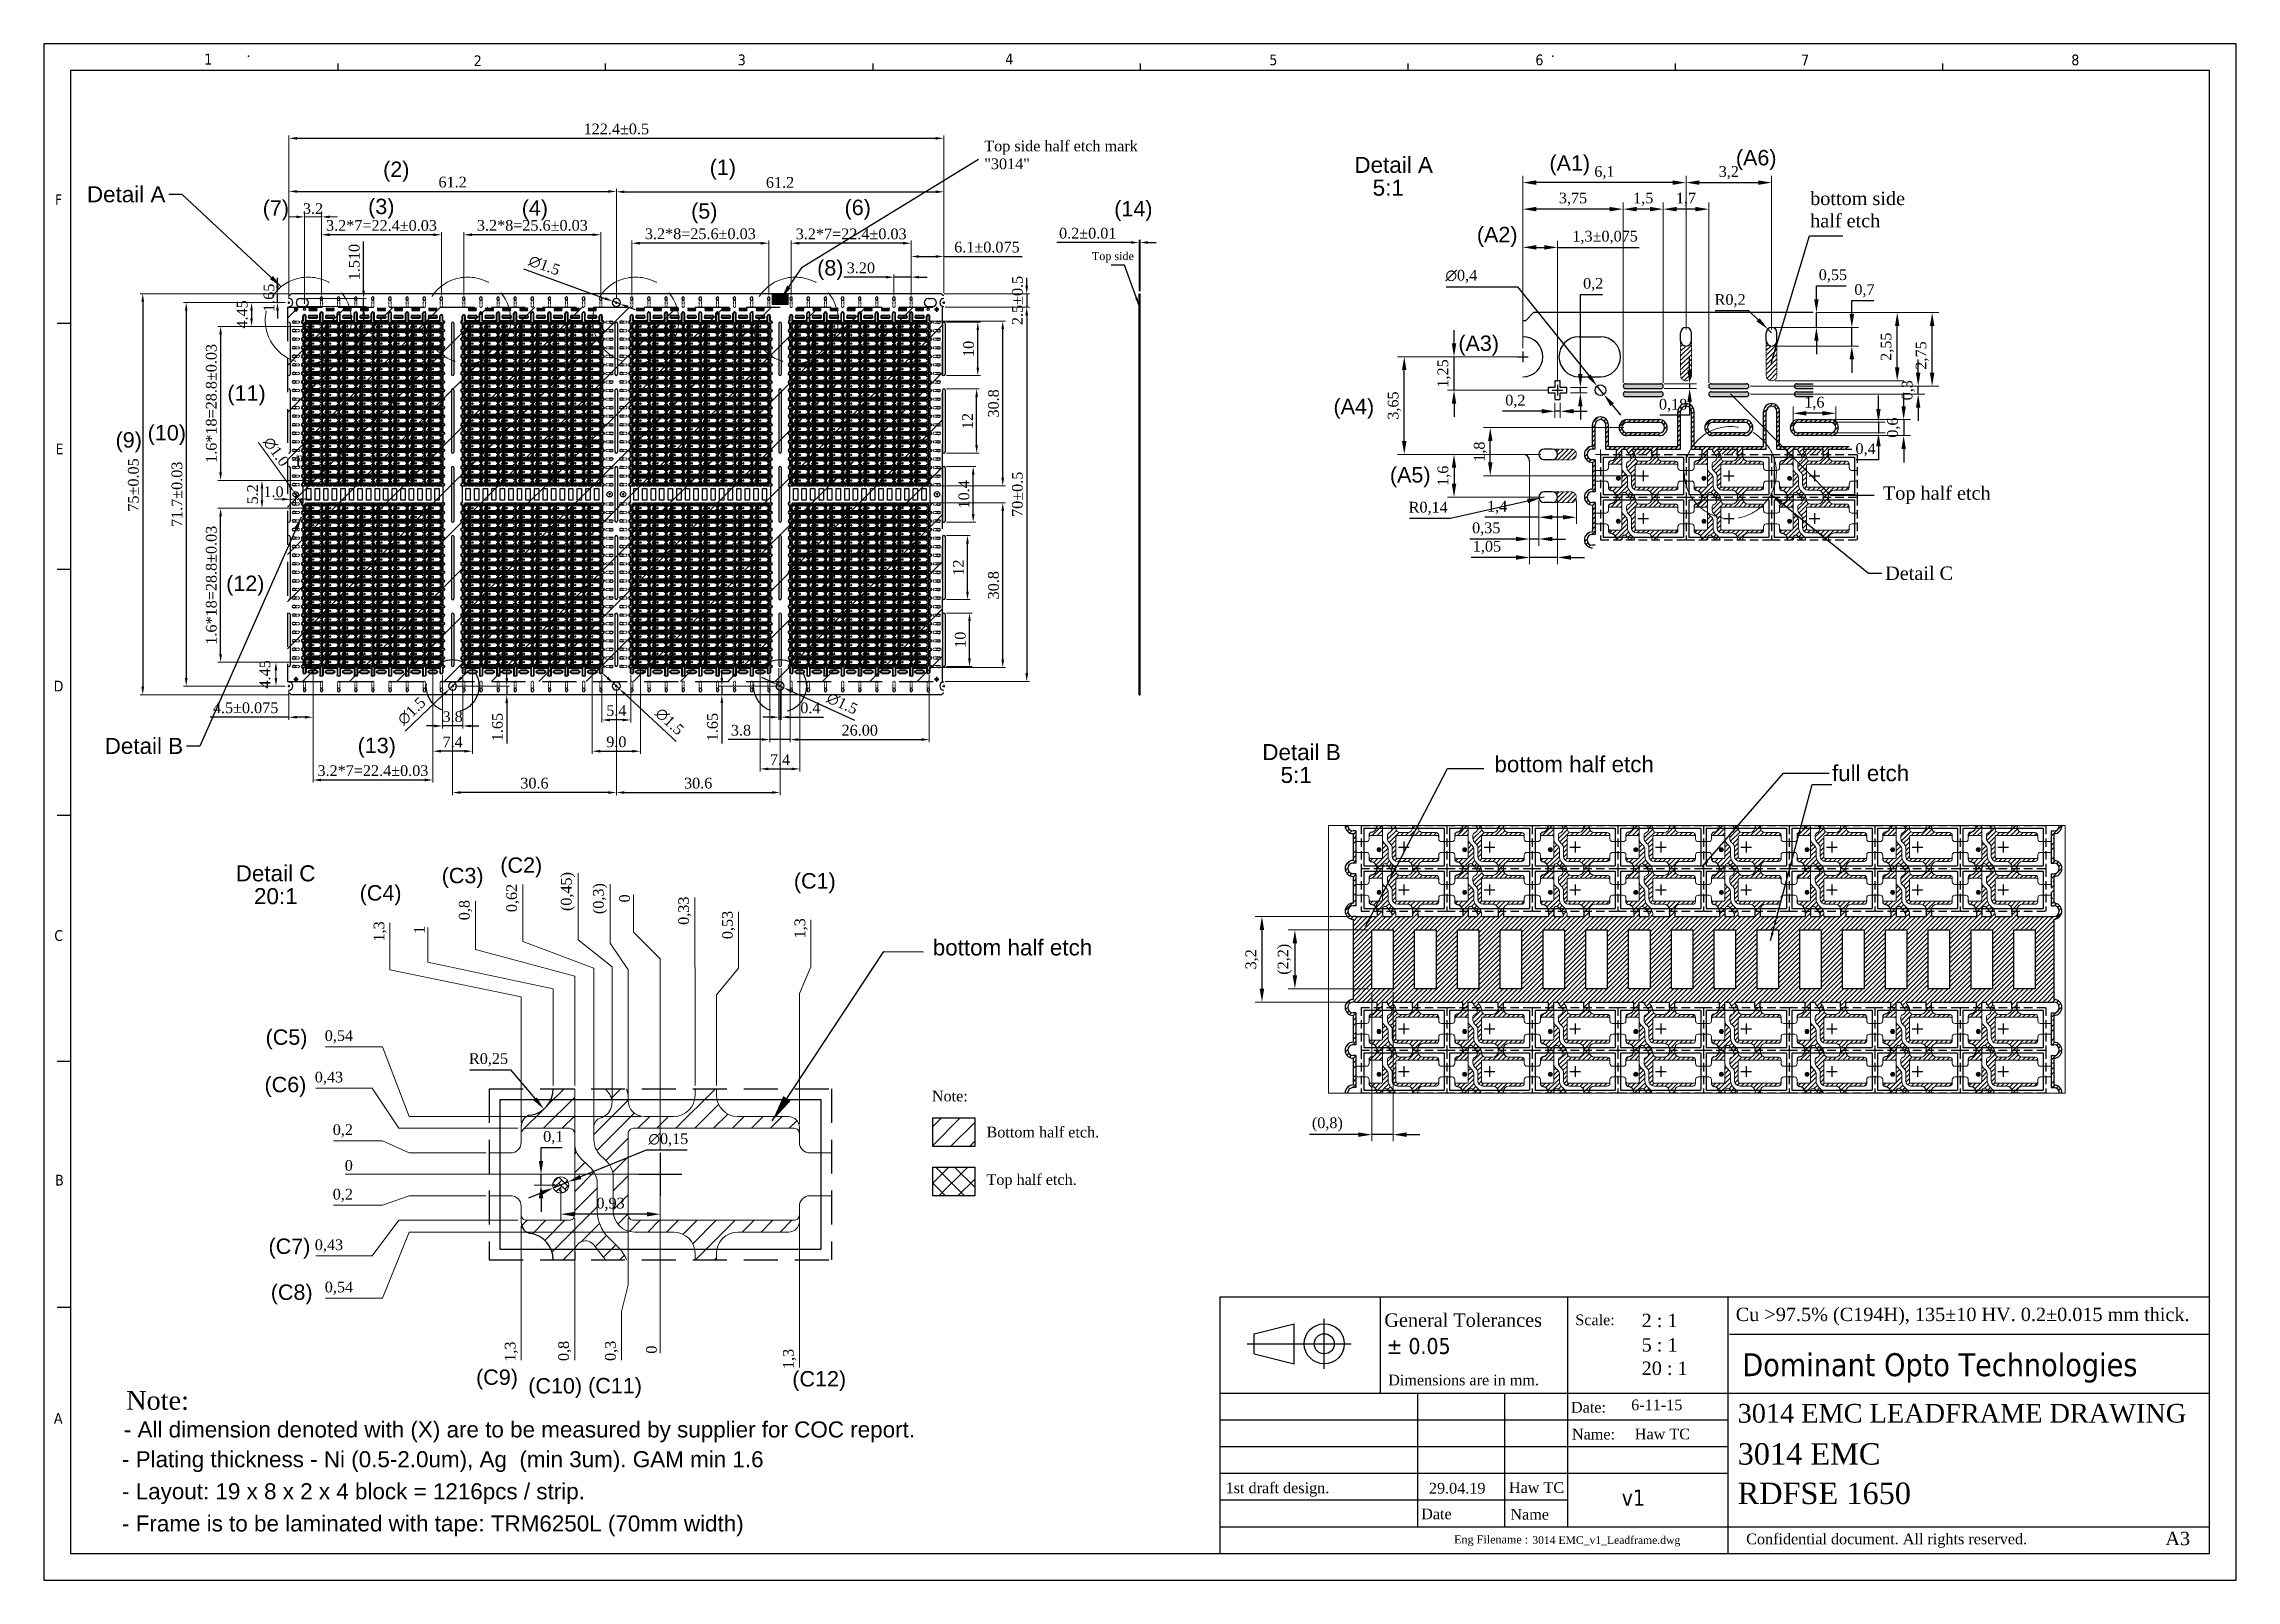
# Model space of a CAD drawing. Header units: millimetres. Extents: x -1672 to -743, y 1116 to 1403.
# Drawn here: x -1153 to -743.2, y 1115.5 to 1402.8 of the extents above; entities that cross this region are included whole.
import ezdxf

# ---------------------------------------------------------------- set-up
doc = ezdxf.new("R2010")
doc.units = ezdxf.units.MM
doc.header["$MEASUREMENT"] = 0
for name, pattern in [('aaaa', [15, 12, -3]), ('ACAD_ISO02W100', [15, 12, -3]), ('HIDDEN', [9.525, 6.35, -3.175])]:
    doc.linetypes.add(name, pattern=pattern)
doc.layers.get('0').update_dxf_attribs({"color": 1})
for name, color, linetype in [('\\M+2A4C1\\M+2B3CE\\M+2B944', 144, 'HIDDEN'), ('bottom side half etching', 6, 'Continuous'), ('c1', 1, 'Continuous'), ('c2', 2, 'Continuous'), ('c5', 5, 'Continuous'), ('Hatch', 1, 'HIDDEN')]:
    doc.layers.add(name, color=color, linetype=linetype)
for name, color, linetype, lineweight in [('Dimension', 3, 'Continuous', 5), ('Dimension Exiension', 3, 'aaaa', 5), ('LF', 4, 'Continuous', 25), ('Visble1', 6, 'Continuous', 20), ('Visible', 7, 'Continuous', 25), ('Visible2', 6, 'ACAD_ISO02W100', 15)]:
    doc.layers.add(name, color=color, linetype=linetype, lineweight=lineweight)
doc.styles.add('Company Name', font='tahomabd.ttf', dxfattribs={"height": 3})
doc.styles.add('Dim', font='arial.ttf', dxfattribs={"height": 3})
doc.styles.add('itedick', font='romantic.ttf')
doc.styles.add('Jentech', font='romantic.ttf')
doc.styles.get("Standard").update_dxf_attribs({"font": 'romantic.ttf', "height": 2})
doc.dimstyles.new('(S)ISO-25', dxfattribs={"dimtxt": 0.5, "dimasz": 0.5, "dimexe": 0.2, "dimexo": 0.2, "dimgap": 0.1, "dimtad": 1, "dimdec": 3, "dimdsep": 46, "dimtxsty": 'itedick', "dimcen": 2.5, "dimclre": 256, "dimclrt": 1, "dimadec": 0, "dimazin": 0, "dimtfac": 1, "dimtdec": 3, "dimtmove": 0, "dimatfit": 3, "dimfxl": 0, "dimlwe": -1, "dimarcsym": 0})
doc.dimstyles.new('(SS)ISO-25', dxfattribs={"dimtxt": 0.2, "dimasz": 0.2, "dimexe": 0.1, "dimexo": 0.1, "dimgap": 0.05, "dimtad": 1, "dimdec": 3, "dimdsep": 46, "dimtxsty": 'itedick', "dimcen": 2.5, "dimclre": 256, "dimclrt": 1, "dimadec": 0, "dimazin": 0, "dimtfac": 1, "dimtdec": 3, "dimtmove": 0, "dimatfit": 3, "dimfxl": 0, "dimlwe": -1, "dimarcsym": 0})
doc.dimstyles.new('AM_ISO', dxfattribs={"dimtxt": 2, "dimasz": 1.5, "dimexe": 1, "dimexo": 1, "dimgap": 0.5, "dimtad": 1, "dimdec": 3, "dimzin": 9, "dimdsep": 46, "dimtxsty": 'Jentech', "dimcen": 0, "dimclrd": 256, "dimclre": 256, "dimclrt": 1, "dimadec": 0, "dimazin": 2, "dimtp": 0.1, "dimtm": 0.1, "dimtfac": 0.71, "dimtdec": 3, "dimtmove": 0, "dimatfit": 3, "dimfxl": 0, "dimlwd": -1, "dimlwe": -1, "dimarcsym": 0})
doc.dimstyles.new('AM_ISO$0', dxfattribs={"dimtxt": 2, "dimasz": 1.5, "dimexe": 1, "dimexo": 1, "dimgap": 0.5, "dimtad": 1, "dimdec": 3, "dimzin": 9, "dimdsep": 46, "dimtxsty": 'itedick', "dimcen": 0, "dimclrd": 256, "dimclre": 256, "dimclrt": 1, "dimadec": 0, "dimazin": 2, "dimtp": 0.1, "dimtm": 0.1, "dimtfac": 0.71, "dimtdec": 3, "dimtmove": 0, "dimatfit": 3, "dimfxl": 0, "dimlwd": -1, "dimlwe": -1, "dimarcsym": 0})
doc.dimstyles.new('ISO-25', dxfattribs={"dimtxt": 2, "dimasz": 1.5, "dimexe": 0.5, "dimexo": 0.5, "dimgap": 0.7, "dimtad": 1, "dimdec": 3, "dimdsep": 46, "dimtxsty": 'Jentech', "dimcen": 2.5, "dimclre": 256, "dimclrt": 1, "dimadec": 0, "dimazin": 0, "dimtfac": 1, "dimtdec": 3, "dimtmove": 0, "dimatfit": 3, "dimfxl": 0, "dimlwe": -1, "dimarcsym": 0})
doc.dimstyles.new('ISO-25 scale10', dxfattribs={"dimtxt": 1.5, "dimasz": 2.5, "dimexe": 1.25, "dimexo": 0.625, "dimtad": 1, "dimtoh": 1, "dimlfac": 0.1, "dimtxsty": 'Standard', "dimcen": 2.5, "dimclre": 256, "dimclrt": 1, "dimadec": 0, "dimazin": 0, "dimtfac": 1, "dimtmove": 0, "dimatfit": 3, "dimfxl": 0, "dimtolj": 1, "dimlwe": -1, "dimarcsym": 0})
doc.dimstyles.new('ISO-25 scale20', dxfattribs={"dimtxt": 1.5, "dimasz": 2.5, "dimexe": 1.25, "dimexo": 0.625, "dimtad": 1, "dimtoh": 1, "dimlfac": 0.05, "dimtxsty": 'Standard', "dimcen": 2.5, "dimclre": 256, "dimclrt": 1, "dimadec": 0, "dimazin": 0, "dimtfac": 1, "dimtmove": 0, "dimatfit": 3, "dimfxl": 0, "dimlwe": -1, "dimarcsym": 0})
doc.dimstyles.new('ISO-25 scale5', dxfattribs={"dimtxt": 1.5, "dimasz": 2.5, "dimexe": 1.25, "dimexo": 0.625, "dimtad": 1, "dimtoh": 1, "dimlfac": 0.2, "dimtxsty": 'Standard', "dimcen": 2.5, "dimclre": 256, "dimclrt": 1, "dimadec": 0, "dimazin": 0, "dimtfac": 1, "dimtmove": 0, "dimatfit": 3, "dimfxl": 0, "dimlwe": -1, "dimarcsym": 0})
pattern_1 = [(45, (-1152.9834, 964.2726), (-0.44194174, 0.44194174), [])]
pattern_2 = [(45, (-1037.75305, 1191.4217), (-0.4419417, 0.4419417), [])]
pattern_3 = [(45, (-1152.9834, 1533.01056), (-0.4419417, 0.4419417), [])]

msp = doc.modelspace()

# ---------------------------------------------------------------- texts
for s, height, style, p in [('1', 2, 'Company Name', (-1122.9993, 1398.9531)), ('2', 2, 'Company Name', (-1072.6237, 1398.6604)), ('3', 2, 'Company Name', (-1023.2669, 1398.8194)), ('4', 2, 'Company Name', (-973.2733, 1398.9784)), ('5', 2, 'Company Name', (-923.9165, 1398.8194)), ('6', 2, 'Company Name', (-874.1776, 1398.8194)), ('7', 2, 'Company Name', (-824.5024, 1398.8194)), ('8', 2, 'Company Name', (-773.9993, 1398.8194)), ('Detail A', 3, 'Dim', (-908.0083, 1378.6898)), ('5:1', 3, 'Dim', (-904.5906, 1374.4223)), ('F', 2, 'Company Name', (-1150.9038, 1372.6672)), ('E', 2, 'Company Name', (-1150.78, 1326.0762)), ('D', 2, 'Company Name', (-1151.1449, 1281.7209)), ('Detail B', 3, 'Dim', (-925.2219, 1268.87)), ('5:1', 3, 'Dim', (-921.8042, 1264.6025)), ('Detail C', 3, 'Dim', (-1117.12, 1246.2043)), ('20:1', 3, 'Dim', (-1113.7023, 1241.9368)), ('C', 2, 'Company Name', (-1151.0212, 1235.0692)), ('B', 2, 'Company Name', (-1150.8755, 1189.3258)), ('%%p 0.05', 3, 'Company Name', (-901.9959, 1157.8149)), ('Dominant Opto Technologies', 4.3, 'Company Name', (-835.4945, 1153.669)), ('A', 2, 'Company Name', (-1151.1016, 1144.8072)), ('- All dimension denoted with (X) are to be measured by supplier for COC report.', 3, 'Dim', (-1138.0343, 1142.2069)), ('- Plating thickness - Ni (0.5-2.0um), Ag  (min 3um). GAM min 1.6 ', 3, 'Dim', (-1138.3771, 1136.6362)), ('- Layout: 19 x 8 x 2 x 4 block = 1216pcs / strip. ', 3, 'Dim', (-1138.3771, 1130.6453)), ('v1', 3, 'Company Name', (-858.039, 1129.4511)), ('- Frame is to be laminated with tape: TRM6250L (70mm width) ', 3, 'Dim', (-1138.3771, 1124.631))]:
    msp.add_text(s, height=height, dxfattribs=dict(style=style)).set_placement(p)
for s, height, p in [('General Tolerances', 2.5, (-902.404, 1162.9081)), ('2 : 1', 2.5, (-854.317, 1162.8427)), ('Cu >97.5% (C194H), 135%%p10 HV. 0.2%%p0.015 mm thick.', 2.5, (-836.724, 1163.9751)), ('5 : 1', 2.5, (-854.317, 1158.2738)), ('20 : 1', 2.5, (-854.3104, 1153.9035)), ('Dimensions are in mm.', 2, (-901.6899, 1151.9538)), ('Note:', 3.5, (-1137.5981, 1147.3885)), ('6-11-15', 2, (-856.2627, 1147.2974)), ('3014 EMC LEADFRAME DRAWING ', 3.5, (-836.3671, 1144.981)), ('Haw TC', 2, (-855.5884, 1141.8624)), ('3014 EMC', 4, (-836.3671, 1137.1313)), ('1st draft design. ', 2, (-932.0765, 1131.7885)), ('29.04.19', 2, (-894.0776, 1131.7196)), ('Haw TC', 2, (-879.1193, 1131.8408)), ('RDFSE 1650', 4, (-836.3671, 1129.7522)), ('3014 EMC_v1_Leadframe.dwg', 1.44, (-874.7578, 1122.3052)), ('Confidential document. All rights reserved.', 2, (-834.7777, 1122.2364)), ('A3', 2.5, (-756.4144, 1122.0688))]:
    msp.add_text(s, height=height).set_placement(p)
at = {"layer": 'c1', "insert": (-977.1869, 1384.7243), "char_height": 2, "width": 29.3796, "attachment_point": 1}
msp.add_mtext('Top side half etch mark\\P"3014"', dxfattribs=at)
at = {"layer": 'Dimension', "style": 'Dim'}
for s, p in [('(1)', (-1028.5202, 1378.2875)), ('(A1)', (-871.5528, 1379.1048)), ('(A6)', (-836.6995, 1380.0954)), ('(2)', (-1089.5657, 1377.9215)), ('(7)', (-1112.0726, 1370.6848)), ('(3)', (-1092.3615, 1370.9812)), ('(4)', (-1063.6555, 1370.7008)), ('(5)', (-1031.9901, 1370.1322)), ('(6)', (-1003.3057, 1370.7983)), ('(14)', (-952.9004, 1370.5615)), ('(A2)', (-885.1128, 1365.7146)), ('(8)', (-1008.4302, 1359.4999)), ('(A3)', (-888.5744, 1345.3891)), ('(11)', (-1118.6703, 1336.0695)), ('(A4)', (-911.918, 1333.5628)), ('(9)', (-1139.5736, 1327.314)), ('(10)', (-1133.5722, 1328.66)), ('(A5)', (-901.3718, 1320.7816)), ('(12)', (-1118.9063, 1300.4879)), ('(13)', (-1094.3309, 1270.1807)), ('(C2)', (-1067.6524, 1247.7999)), ('(C3)', (-1078.6151, 1245.8527)), ('(C1)', (-1012.7838, 1244.8561)), ('(C4)', (-1093.9474, 1242.6104)), ('(C5)', (-1111.5338, 1215.6427)), ('(C6)', (-1111.7386, 1206.7679)), ('(C7)', (-1110.9834, 1176.5343)), ('(C8)', (-1110.5635, 1167.9401)), ('(C9)', (-1072.1871, 1152.0491)), ('(C10)', (-1062.4325, 1150.4309)), ('(C11)', (-1051.24, 1150.4611)), ('(C12)', (-1013.0814, 1151.7435))]:
    msp.add_text(s, height=2.88, dxfattribs=at).set_placement(p)
at = {"layer": 'Dimension', "color": 1, "ltscale": 0.1, "char_height": 3, "style": 'Dim'}
for s, insert, attachment_point in [('Detail A', (-1130.2592, 1373.1479), 9), ('Detail B', (-1126.9414, 1269.9924), 9), ('bottom half etch', (-881.8327, 1269.6178), 1), ('full etch', (-818.7372, 1267.9395), 1), ('bottom half etch', (-986.8264, 1235.3445), 1)]:
    msp.add_mtext(s, dxfattribs=dict(at, insert=insert, attachment_point=attachment_point))
at = {"layer": 'Dimension', "attachment_point": 1}
for s, insert, char_height, width in [('{\\C1;bottom side \\Phalf etch}', (-822.8077, 1375.169), 2.5, 54.937007), ('Top side', (-957.077, 1363.8818), 1.5, 10.293016), ('B', (-1105.9157, 1325.7914), 2, 3.442331), ('{\\C1;Top half etch}', (-809.206, 1320.068), 2.5, 54.937)]:
    msp.add_mtext(s, dxfattribs=dict(at, insert=insert, char_height=char_height, width=width))
at = {"layer": 'Dimension', "color": 1, "ltscale": 0.1, "insert": (-808.792, 1305.0746), "char_height": 2.5, "attachment_point": 1}
msp.add_mtext('Detail C', dxfattribs=at)
at = {"layer": 'Dimension Exiension'}
msp.add_text('Note: ', height=2, dxfattribs=at).set_placement((-986.9858, 1205.058))
at = {"layer": 'Hatch'}
for s, p in [('Bottom half etch.', (-976.7743, 1198.314)), ('Top half etch.', (-976.7743, 1189.442))]:
    msp.add_text(s, height=2, dxfattribs=at).set_placement(p)
at = {"layer": 'Visible'}
for s, height, p in [('Scale:', 2, (-866.7149, 1163.2046)), ('Date:', 2, (-867.5253, 1146.8519)), ('Name:', 2, (-867.3429, 1141.8234)), ('Date', 2, (-895.5273, 1126.9179)), ('Name', 2, (-878.8489, 1126.8317)), ('Eng Filename :', 1.5, (-889.3694, 1122.3881))]:
    msp.add_text(s, height=height, dxfattribs=at).set_placement(p)

# ---------------------------------------------------------------- blocks, each defined once
blk = doc.blocks.new('*D98')
at = {"layer": 'Defpoints', "color": 0}
for p in [(-1042.77, 1241.72), (-1037.75, 1195.42), (-1037.75, 1191.42)]:
    blk.add_point(p, dxfattribs=at)
at = {"layer": 'Dimension'}
for p, q in [((-1042.77, 1236.72), (-1042.77, 1243.68)), ((-1037.75, 1231.72), (-1042.77, 1236.72)), ((-1037.75, 1196.05), (-1037.75, 1231.72))]:
    blk.add_line(p, q, dxfattribs=at)
at = {"layer": 'Dimension', "color": 1, "insert": (-1044.41, 1243.01), "char_height": 2, "attachment_point": 5, "rotation": 90}
blk.add_mtext('0', dxfattribs=at)
blk = doc.blocks.new('*D56')
at = {"layer": 'Defpoints', "color": 0}
for p in [(-1072.32, 1238.47), (-1053.75, 1207.42), (-1037.75, 1191.42)]:
    blk.add_point(p, dxfattribs=at)
at = {"layer": 'Dimension'}
for p, q in [((-1072.32, 1233.47), (-1072.32, 1242.55)), ((-1053.75, 1228.47), (-1072.32, 1233.47)), ((-1053.75, 1208.05), (-1053.75, 1228.47))]:
    blk.add_line(p, q, dxfattribs=at)
at = {"layer": 'Dimension', "color": 1, "insert": (-1074.16, 1240.82), "char_height": 2, "attachment_point": 5, "rotation": 90}
blk.add_mtext('0,8', dxfattribs=at)
blk = doc.blocks.new('*D57')
at = {"layer": 'Defpoints', "color": 0}
for p in [(-1053.11, 1240.24), (-1046.75, 1204.84), (-1037.75, 1191.42)]:
    blk.add_point(p, dxfattribs=at)
at = {"layer": 'Dimension'}
for p, q in [((-1053.11, 1235.24), (-1053.11, 1247.73)), ((-1046.75, 1230.24), (-1053.11, 1235.24)), ((-1046.75, 1205.46), (-1046.75, 1230.24))]:
    blk.add_line(p, q, dxfattribs=at)
at = {"layer": 'Dimension', "color": 1, "insert": (-1055.01, 1244.3), "char_height": 2, "attachment_point": 5, "rotation": 90}
blk.add_mtext('(0,45)', dxfattribs=at)
blk = doc.blocks.new('*D58')
at = {"layer": 'Defpoints', "color": 0}
for p in [(-1063.45, 1239.95), (-1050.15, 1199.43), (-1037.75, 1191.42)]:
    blk.add_point(p, dxfattribs=at)
at = {"layer": 'Dimension'}
for p, q in [((-1063.45, 1234.95), (-1063.45, 1245.6)), ((-1050.15, 1229.95), (-1063.45, 1234.95)), ((-1050.15, 1200.06), (-1050.15, 1229.95))]:
    blk.add_line(p, q, dxfattribs=at)
at = {"layer": 'Dimension', "color": 1, "insert": (-1065.3, 1243.09), "char_height": 2, "attachment_point": 5, "rotation": 90}
blk.add_mtext('0,62', dxfattribs=at)
blk = doc.blocks.new('*D59')
at = {"layer": 'Defpoints', "color": 0}
for p in [(-1081.18, 1236.11), (-1057.75, 1207.42), (-1037.75, 1191.42)]:
    blk.add_point(p, dxfattribs=at)
at = {"layer": 'Dimension'}
for p, q in [((-1081.18, 1231.11), (-1081.18, 1237.57)), ((-1057.75, 1226.11), (-1081.18, 1231.11)), ((-1057.75, 1208.05), (-1057.75, 1226.11))]:
    blk.add_line(p, q, dxfattribs=at)
at = {"layer": 'Dimension', "color": 1, "insert": (-1082.81, 1237.15), "char_height": 2, "attachment_point": 5, "rotation": 90}
blk.add_mtext('1', dxfattribs=at)
blk = doc.blocks.new('*D60')
at = {"layer": 'Defpoints', "color": 0}
for p in [(-1088.28, 1234.63), (-1063.75, 1200.49), (-1037.75, 1191.42)]:
    blk.add_point(p, dxfattribs=at)
at = {"layer": 'Dimension'}
for p, q in [((-1088.28, 1229.63), (-1088.28, 1238.43)), ((-1063.75, 1224.63), (-1088.28, 1229.63)), ((-1063.75, 1201.12), (-1063.75, 1224.63))]:
    blk.add_line(p, q, dxfattribs=at)
at = {"layer": 'Dimension', "color": 1, "insert": (-1090.11, 1236.84), "char_height": 2, "attachment_point": 5, "rotation": 90}
blk.add_mtext('1,3', dxfattribs=at)
blk = doc.blocks.new('*D61')
at = {"layer": 'Defpoints', "color": 0}
for p in [(-1031.32, 1237.63), (-1031.25, 1207.42), (-1037.75, 1191.42)]:
    blk.add_point(p, dxfattribs=at)
at = {"layer": 'Dimension'}
for p, q in [((-1031.32, 1232.63), (-1031.32, 1243.16)), ((-1031.25, 1227.63), (-1031.32, 1232.63)), ((-1031.25, 1208.05), (-1031.25, 1227.63))]:
    blk.add_line(p, q, dxfattribs=at)
at = {"layer": 'Dimension', "color": 1, "insert": (-1033.16, 1240.71), "char_height": 2, "attachment_point": 5, "rotation": 90}
blk.add_mtext('0,33', dxfattribs=at)
blk = doc.blocks.new('*D62')
at = {"layer": 'Defpoints', "color": 0}
for p in [(-1023.12, 1234.97), (-1027.25, 1207.42), (-1037.75, 1191.42)]:
    blk.add_point(p, dxfattribs=at)
at = {"layer": 'Dimension'}
for p, q in [((-1023.12, 1229.97), (-1023.12, 1240.5)), ((-1027.25, 1224.97), (-1023.12, 1229.97)), ((-1027.25, 1208.05), (-1027.25, 1224.97))]:
    blk.add_line(p, q, dxfattribs=at)
at = {"layer": 'Dimension', "color": 1, "insert": (-1024.97, 1238.04), "char_height": 2, "attachment_point": 5, "rotation": 90}
blk.add_mtext('0,53', dxfattribs=at)
blk = doc.blocks.new('*D63')
at = {"layer": 'Defpoints', "color": 0}
for p in [(-1009.6, 1235.21), (-1011.75, 1200.22), (-1037.75, 1191.42)]:
    blk.add_point(p, dxfattribs=at)
at = {"layer": 'Dimension'}
for p, q in [((-1009.6, 1230.21), (-1009.6, 1239)), ((-1011.75, 1225.21), (-1009.6, 1230.21)), ((-1011.75, 1200.85), (-1011.75, 1225.21))]:
    blk.add_line(p, q, dxfattribs=at)
at = {"layer": 'Dimension', "color": 1, "insert": (-1011.43, 1237.42), "char_height": 2, "attachment_point": 5, "rotation": 90}
blk.add_mtext('1,3', dxfattribs=at)
blk = doc.blocks.new('*D99')
at = {"layer": 'Defpoints', "color": 0}
for p in [(-1094.69, 1191.42), (-1039.33, 1191.42), (-1037.75, 1191.42)]:
    blk.add_point(p, dxfattribs=at)
at = {"layer": 'Dimension'}
blk.add_line((-1039.96, 1191.42), (-1096.65, 1191.42), dxfattribs=at)
at = {"layer": 'Dimension', "color": 1, "insert": (-1095.98, 1193.07), "char_height": 2, "attachment_point": 5}
blk.add_mtext('0', dxfattribs=at)
blk = doc.blocks.new('*D64')
at = {"layer": 'Defpoints', "color": 0}
for p in [(-1094.69, 1197.69), (-1069.75, 1195.42), (-1037.75, 1191.42)]:
    blk.add_point(p, dxfattribs=at)
at = {"layer": 'Dimension'}
for p, q in [((-1089.69, 1197.69), (-1098.87, 1197.69)), ((-1084.69, 1195.42), (-1089.69, 1197.69)), ((-1070.38, 1195.42), (-1084.69, 1195.42))]:
    blk.add_line(p, q, dxfattribs=at)
at = {"layer": 'Dimension', "color": 1, "insert": (-1097.09, 1199.53), "char_height": 2, "attachment_point": 5}
blk.add_mtext('0,2', dxfattribs=at)
blk = doc.blocks.new('*D65')
at = {"layer": 'Defpoints', "color": 0}
for p in [(-1094.69, 1215.27), (-1040.75, 1202.22), (-1037.75, 1191.42)]:
    blk.add_point(p, dxfattribs=at)
at = {"layer": 'Dimension'}
for p, q in [((-1089.69, 1215.27), (-1100.34, 1215.27)), ((-1084.69, 1202.22), (-1089.69, 1215.27)), ((-1041.38, 1202.22), (-1084.69, 1202.22))]:
    blk.add_line(p, q, dxfattribs=at)
at = {"layer": 'Dimension', "color": 1, "insert": (-1097.83, 1217.12), "char_height": 2, "attachment_point": 5}
blk.add_mtext('0,54', dxfattribs=at)
blk = doc.blocks.new('*D66')
at = {"layer": 'Defpoints', "color": 0}
for p in [(-1037.75, 1191.42), (-1094.69, 1185.64), (-1069.75, 1187.42)]:
    blk.add_point(p, dxfattribs=at)
at = {"layer": 'Dimension'}
for p, q in [((-1089.69, 1185.64), (-1098.87, 1185.64)), ((-1084.69, 1187.42), (-1089.69, 1185.64)), ((-1070.38, 1187.42), (-1084.69, 1187.42))]:
    blk.add_line(p, q, dxfattribs=at)
at = {"layer": 'Dimension', "color": 1, "insert": (-1097.09, 1187.47), "char_height": 2, "attachment_point": 5}
blk.add_mtext('0,2', dxfattribs=at)
blk = doc.blocks.new('*D67')
at = {"layer": 'Defpoints', "color": 0}
for p in [(-1037.75, 1191.42), (-1043.15, 1180.62), (-1094.69, 1168.24)]:
    blk.add_point(p, dxfattribs=at)
at = {"layer": 'Dimension'}
for p, q in [((-1084.69, 1180.62), (-1089.69, 1168.24)), ((-1043.78, 1180.62), (-1084.69, 1180.62)), ((-1089.69, 1168.24), (-1100.34, 1168.24))]:
    blk.add_line(p, q, dxfattribs=at)
at = {"layer": 'Dimension', "color": 1, "insert": (-1097.83, 1170.1), "char_height": 2, "attachment_point": 5}
blk.add_mtext('0,54', dxfattribs=at)
blk = doc.blocks.new('*D100')
at = {"layer": 'Defpoints', "color": 0}
for p in [(-1037.75, 1191.42), (-1037.75, 1189.84), (-1037.75, 1159.93)]:
    blk.add_point(p, dxfattribs=at)
at = {"layer": 'Dimension'}
blk.add_line((-1037.75, 1189.22), (-1037.75, 1157.97), dxfattribs=at)
at = {"layer": 'Dimension', "color": 1, "insert": (-1039.4, 1158.63), "char_height": 2, "attachment_point": 5, "rotation": 90}
blk.add_mtext('0', dxfattribs=at)
blk = doc.blocks.new('*D101')
at = {"layer": 'Defpoints', "color": 0}
for p in [(-1037.75, 1191.42), (-1043.75, 1183.82), (-1045.01, 1160.75)]:
    blk.add_point(p, dxfattribs=at)
at = {"layer": 'Dimension'}
for p, q in [((-1043.75, 1183.2), (-1043.75, 1170.75)), ((-1043.75, 1170.75), (-1045.01, 1165.75)), ((-1045.01, 1165.75), (-1045.01, 1156.69))]:
    blk.add_line(p, q, dxfattribs=at)
at = {"layer": 'Dimension', "color": 1, "insert": (-1046.85, 1158.41), "char_height": 2, "attachment_point": 5, "rotation": 90}
blk.add_mtext('0,3', dxfattribs=at)
blk = doc.blocks.new('*D102')
at = {"layer": 'Defpoints', "color": 0}
for p in [(-1037.75, 1191.42), (-1053.75, 1183.82), (-1053.75, 1160.75)]:
    blk.add_point(p, dxfattribs=at)
at = {"layer": 'Dimension'}
blk.add_line((-1053.75, 1183.2), (-1053.75, 1156.66), dxfattribs=at)
at = {"layer": 'Dimension', "color": 1, "insert": (-1055.59, 1158.39), "char_height": 2, "attachment_point": 5, "rotation": 90}
blk.add_mtext('0,8', dxfattribs=at)
blk = doc.blocks.new('*D103')
at = {"layer": 'Defpoints', "color": 0}
for p in [(-1037.75, 1191.42), (-1063.75, 1182.35), (-1063.75, 1160.47)]:
    blk.add_point(p, dxfattribs=at)
at = {"layer": 'Dimension'}
blk.add_line((-1063.75, 1181.72), (-1063.75, 1156.68), dxfattribs=at)
at = {"layer": 'Dimension', "color": 1, "insert": (-1065.59, 1158.26), "char_height": 2, "attachment_point": 5, "rotation": 90}
blk.add_mtext('1,3', dxfattribs=at)
blk = doc.blocks.new('*D104')
at = {"layer": 'Defpoints', "color": 0}
for p in [(-1037.75, 1191.42), (-1011.75, 1183.42), (-1011.75, 1159.11)]:
    blk.add_point(p, dxfattribs=at)
at = {"layer": 'Dimension'}
blk.add_line((-1011.75, 1182.8), (-1011.75, 1155.32), dxfattribs=at)
at = {"layer": 'Dimension', "color": 1, "insert": (-1013.59, 1156.9), "char_height": 2, "attachment_point": 5, "rotation": 90}
blk.add_mtext('1,3', dxfattribs=at)
blk = doc.blocks.new('*D68')
at = {"layer": 'Defpoints', "color": 0}
for p in [(-1096.62, 1207.53), (-1063.75, 1200.02), (-1037.75, 1191.42)]:
    blk.add_point(p, dxfattribs=at)
at = {"layer": 'Dimension'}
for p, q in [((-1091.62, 1207.53), (-1102.15, 1207.53)), ((-1086.62, 1200.02), (-1091.62, 1207.53)), ((-1064.38, 1200.02), (-1086.62, 1200.02))]:
    blk.add_line(p, q, dxfattribs=at)
at = {"layer": 'Dimension', "color": 1, "insert": (-1099.69, 1209.37), "char_height": 2, "attachment_point": 5}
blk.add_mtext('0,43', dxfattribs=at)
blk = doc.blocks.new('*D69')
at = {"layer": 'Defpoints', "color": 0}
for p in [(-1037.75, 1191.42), (-1063.75, 1182.82), (-1096.62, 1176.16)]:
    blk.add_point(p, dxfattribs=at)
at = {"layer": 'Dimension'}
for p, q in [((-1086.62, 1182.82), (-1091.62, 1176.16)), ((-1064.38, 1182.82), (-1086.62, 1182.82)), ((-1091.62, 1176.16), (-1102.15, 1176.16))]:
    blk.add_line(p, q, dxfattribs=at)
at = {"layer": 'Dimension', "color": 1, "insert": (-1099.69, 1178), "char_height": 2, "attachment_point": 5}
blk.add_mtext('0,43', dxfattribs=at)
blk = doc.blocks.new('*D70')
at = {"layer": 'Defpoints', "color": 0}
for p in [(-834.57, 1338.8), (-834.57, 1337.3), (-802.62, 1338.8)]:
    blk.add_point(p, dxfattribs=at)
at = {"layer": 'Dimension', "color": 0, "lineweight": -2}
for p, q in [((-802.62, 1341.3), (-802.62, 1343.8)), ((-802.62, 1337.3), (-802.62, 1338.8)), ((-802.62, 1334.8), (-802.62, 1332.3))]:
    blk.add_line(p, q, dxfattribs=at)
at = {"layer": 'Dimension'}
for p, q in [((-833.94, 1338.8), (-801.37, 1338.8)), ((-833.94, 1337.3), (-801.37, 1337.3))]:
    blk.add_line(p, q, dxfattribs=at)
at = {"layer": 'Dimension', "color": 0}
for points in [[(-803.04, 1341.3), (-802.21, 1341.3), (-802.62, 1338.8)], [(-803.04, 1334.8), (-802.21, 1334.8), (-802.62, 1337.3)]]:
    blk.add_solid(points, dxfattribs=at)
at = {"layer": 'Dimension', "color": 1, "insert": (-804.46, 1338.05), "char_height": 2, "attachment_point": 5, "rotation": 90}
blk.add_mtext('0,3', dxfattribs=at)
blk = doc.blocks.new('*D105')
at = {"layer": 'Defpoints', "color": 0}
for p in [(-822.27, 1352.55), (-800.01, 1352.55), (-834.57, 1338.8)]:
    blk.add_point(p, dxfattribs=at)
at = {"layer": 'Dimension'}
for p, q in [((-821.64, 1352.55), (-798.76, 1352.55)), ((-833.94, 1338.8), (-798.76, 1338.8))]:
    blk.add_line(p, q, dxfattribs=at)
at = {"layer": 'Dimension', "color": 0, "lineweight": -2}
blk.add_line((-800.01, 1341.3), (-800.01, 1350.05), dxfattribs=at)
at = {"layer": 'Dimension', "color": 0}
for points in [[(-800.43, 1350.05), (-799.59, 1350.05), (-800.01, 1352.55)], [(-800.43, 1341.3), (-799.59, 1341.3), (-800.01, 1338.8)]]:
    blk.add_solid(points, dxfattribs=at)
at = {"layer": 'Dimension', "color": 1, "insert": (-801.86, 1344.54), "char_height": 2, "attachment_point": 5, "rotation": 90}
blk.add_mtext('2,75', dxfattribs=at)
blk = doc.blocks.new('*D106')
at = {"layer": 'Defpoints', "color": 0}
for p in [(-876.52, 1371.91), (-876.52, 1351.05), (-857.77, 1338.8)]:
    blk.add_point(p, dxfattribs=at)
at = {"layer": 'Dimension'}
for p, q in [((-876.52, 1351.68), (-876.52, 1373.16)), ((-857.77, 1339.43), (-857.77, 1373.16))]:
    blk.add_line(p, q, dxfattribs=at)
at = {"layer": 'Dimension', "color": 0, "lineweight": -2}
blk.add_line((-860.27, 1371.91), (-874.02, 1371.91), dxfattribs=at)
at = {"layer": 'Dimension', "color": 0}
for points in [[(-874.02, 1372.33), (-874.02, 1371.49), (-876.52, 1371.91)], [(-860.27, 1372.33), (-860.27, 1371.49), (-857.77, 1371.91)]]:
    blk.add_solid(points, dxfattribs=at)
at = {"layer": 'Dimension', "color": 1, "insert": (-867.14, 1373.76), "char_height": 2, "attachment_point": 5}
blk.add_mtext('3,75', dxfattribs=at)
blk = doc.blocks.new('*D71')
at = {"layer": 'Defpoints', "color": 0}
for p in [(-857.77, 1371.91), (-857.77, 1338.8), (-850.27, 1338.8)]:
    blk.add_point(p, dxfattribs=at)
at = {"layer": 'Dimension'}
for p, q in [((-857.77, 1339.43), (-857.77, 1373.16)), ((-850.27, 1339.43), (-850.27, 1373.16))]:
    blk.add_line(p, q, dxfattribs=at)
at = {"layer": 'Dimension', "color": 0, "lineweight": -2}
blk.add_line((-852.77, 1371.91), (-855.27, 1371.91), dxfattribs=at)
at = {"layer": 'Dimension', "color": 0}
for points in [[(-855.27, 1372.33), (-855.27, 1371.49), (-857.77, 1371.91)], [(-852.77, 1372.33), (-852.77, 1371.49), (-850.27, 1371.91)]]:
    blk.add_solid(points, dxfattribs=at)
at = {"layer": 'Dimension', "color": 1, "insert": (-854.02, 1373.76), "char_height": 2, "attachment_point": 5}
blk.add_mtext('1,5', dxfattribs=at)
blk = doc.blocks.new('*D72')
at = {"layer": 'Defpoints', "color": 0}
for p in [(-850.27, 1371.91), (-850.27, 1338.8), (-841.77, 1338.8)]:
    blk.add_point(p, dxfattribs=at)
at = {"layer": 'Dimension'}
for p, q in [((-850.27, 1339.43), (-850.27, 1373.16)), ((-841.77, 1339.43), (-841.77, 1373.16))]:
    blk.add_line(p, q, dxfattribs=at)
at = {"layer": 'Dimension', "color": 0, "lineweight": -2}
blk.add_line((-844.27, 1371.91), (-847.77, 1371.91), dxfattribs=at)
at = {"layer": 'Dimension', "color": 0}
for points in [[(-847.77, 1372.33), (-847.77, 1371.49), (-850.27, 1371.91)], [(-844.27, 1372.33), (-844.27, 1371.49), (-841.77, 1371.91)]]:
    blk.add_solid(points, dxfattribs=at)
at = {"layer": 'Dimension', "color": 1, "insert": (-846.02, 1373.75), "char_height": 2, "attachment_point": 5}
blk.add_mtext('1,7', dxfattribs=at)
blk = doc.blocks.new('*D107')
at = {"layer": 'Defpoints', "color": 0}
for p in [(-850.72, 1339.25), (-850.72, 1338.35), (-845.34, 1339.25)]:
    blk.add_point(p, dxfattribs=at)
at = {"layer": 'Dimension', "color": 0, "lineweight": -2}
for p, q in [((-845.34, 1341.75), (-845.34, 1344.25)), ((-845.34, 1339.25), (-845.34, 1338.35)), ((-845.34, 1333.35), (-850.9, 1333.35)), ((-845.34, 1335.85), (-845.34, 1333.35))]:
    blk.add_line(p, q, dxfattribs=at)
at = {"layer": 'Dimension'}
for p, q in [((-850.09, 1339.25), (-844.09, 1339.25)), ((-850.09, 1338.35), (-844.09, 1338.35))]:
    blk.add_line(p, q, dxfattribs=at)
at = {"layer": 'Dimension', "color": 0}
for points in [[(-845.76, 1341.75), (-844.92, 1341.75), (-845.34, 1339.25)], [(-845.76, 1335.85), (-844.92, 1335.85), (-845.34, 1338.35)]]:
    blk.add_solid(points, dxfattribs=at)
at = {"layer": 'Dimension', "color": 1, "insert": (-848.44, 1335.19), "char_height": 2, "attachment_point": 5}
blk.add_mtext('0,18', dxfattribs=at)
blk = doc.blocks.new('*D108')
at = {"layer": 'Defpoints', "color": 0}
for p in [(-889.38, 1344.3), (-877.52, 1344.3), (-871.02, 1338.05)]:
    blk.add_point(p, dxfattribs=at)
at = {"layer": 'Dimension', "color": 0, "lineweight": -2}
for p, q in [((-889.38, 1346.8), (-889.38, 1349.3)), ((-889.38, 1338.05), (-889.38, 1344.3)), ((-889.38, 1335.55), (-889.38, 1333.05))]:
    blk.add_line(p, q, dxfattribs=at)
at = {"layer": 'Dimension'}
for p, q in [((-878.14, 1344.3), (-890.63, 1344.3)), ((-871.64, 1338.05), (-890.63, 1338.05))]:
    blk.add_line(p, q, dxfattribs=at)
at = {"layer": 'Dimension', "color": 0}
for points in [[(-889.8, 1346.8), (-888.97, 1346.8), (-889.38, 1344.3)], [(-889.8, 1335.55), (-888.97, 1335.55), (-889.38, 1338.05)]]:
    blk.add_solid(points, dxfattribs=at)
at = {"layer": 'Dimension', "color": 1, "insert": (-891.24, 1341.18), "char_height": 2, "attachment_point": 5, "rotation": 90}
blk.add_mtext('1,25', dxfattribs=at)
blk = doc.blocks.new('*D109')
at = {"layer": 'Defpoints', "color": 0}
for p in [(-876.52, 1364.76), (-876.52, 1351.05), (-870.02, 1339.05)]:
    blk.add_point(p, dxfattribs=at)
at = {"layer": 'Dimension'}
for p, q in [((-876.52, 1351.68), (-876.52, 1366.01)), ((-870.02, 1339.68), (-870.02, 1366.01))]:
    blk.add_line(p, q, dxfattribs=at)
at = {"layer": 'Dimension', "color": 0, "lineweight": -2}
for p, q in [((-874.02, 1364.76), (-872.52, 1364.76)), ((-870.02, 1364.76), (-854.75, 1364.76))]:
    blk.add_line(p, q, dxfattribs=at)
at = {"layer": 'Dimension', "color": 0}
for points in [[(-874.02, 1365.18), (-874.02, 1364.34), (-876.52, 1364.76)], [(-872.52, 1365.18), (-872.52, 1364.34), (-870.02, 1364.76)]]:
    blk.add_solid(points, dxfattribs=at)
at = {"layer": 'Dimension', "color": 1, "insert": (-861.14, 1366.62), "char_height": 2, "attachment_point": 5}
blk.add_mtext('1,3±0,075', dxfattribs=at)
blk = doc.blocks.new('*D110')
at = {"layer": 'Defpoints', "color": 0}
for p in [(-870.52, 1336.3), (-869.52, 1336.3), (-870.52, 1334.11)]:
    blk.add_point(p, dxfattribs=at)
at = {"layer": 'Dimension', "color": 0, "lineweight": -2}
for p, q in [((-873.02, 1334.11), (-880.32, 1334.11)), ((-869.52, 1334.11), (-870.52, 1334.11)), ((-867.02, 1334.11), (-864.52, 1334.11))]:
    blk.add_line(p, q, dxfattribs=at)
at = {"layer": 'Dimension'}
for p, q in [((-870.52, 1335.68), (-870.52, 1332.86)), ((-869.52, 1335.68), (-869.52, 1332.86))]:
    blk.add_line(p, q, dxfattribs=at)
at = {"layer": 'Dimension', "color": 0}
for points in [[(-873.02, 1334.53), (-873.02, 1333.69), (-870.52, 1334.11)], [(-867.02, 1334.53), (-867.02, 1333.69), (-869.52, 1334.11)]]:
    blk.add_solid(points, dxfattribs=at)
at = {"layer": 'Dimension', "color": 1, "insert": (-877.92, 1335.95), "char_height": 2, "attachment_point": 5}
blk.add_mtext('0,2', dxfattribs=at)
blk = doc.blocks.new('*D111')
at = {"layer": 'Defpoints', "color": 0}
for p in [(-868.27, 1338.55), (-868.27, 1337.55), (-865.77, 1337.55)]:
    blk.add_point(p, dxfattribs=at)
at = {"layer": 'Dimension', "color": 0, "lineweight": -2}
for p, q in [((-865.77, 1341.05), (-865.77, 1355.97)), ((-865.77, 1355.97), (-861.6, 1355.97)), ((-865.77, 1337.55), (-865.77, 1338.55)), ((-865.77, 1335.05), (-865.77, 1332.55))]:
    blk.add_line(p, q, dxfattribs=at)
at = {"layer": 'Dimension'}
for p, q in [((-867.64, 1338.55), (-864.52, 1338.55)), ((-867.64, 1337.55), (-864.52, 1337.55))]:
    blk.add_line(p, q, dxfattribs=at)
at = {"layer": 'Dimension', "color": 0}
for points in [[(-866.19, 1341.05), (-865.36, 1341.05), (-865.77, 1338.55)], [(-866.19, 1335.05), (-865.36, 1335.05), (-865.77, 1337.55)]]:
    blk.add_solid(points, dxfattribs=at)
at = {"layer": 'Dimension', "color": 1, "insert": (-863.37, 1357.8), "char_height": 2, "attachment_point": 5}
blk.add_mtext('0,2', dxfattribs=at)
blk = doc.blocks.new('*D112')
at = {"layer": 'Defpoints', "color": 0}
for p in [(-875.27, 1318.05), (-873.52, 1318.05), (-875.27, 1310.22)]:
    blk.add_point(p, dxfattribs=at)
at = {"layer": 'Dimension'}
for p, q in [((-875.27, 1317.43), (-875.27, 1308.97)), ((-873.52, 1317.43), (-873.52, 1308.97))]:
    blk.add_line(p, q, dxfattribs=at)
at = {"layer": 'Dimension', "color": 0, "lineweight": -2}
for p, q in [((-877.77, 1310.22), (-886.45, 1310.22)), ((-873.52, 1310.22), (-875.27, 1310.22)), ((-871.02, 1310.22), (-868.52, 1310.22))]:
    blk.add_line(p, q, dxfattribs=at)
at = {"layer": 'Dimension', "color": 0}
for points in [[(-877.77, 1310.64), (-877.77, 1309.81), (-875.27, 1310.22)], [(-871.02, 1310.64), (-871.02, 1309.81), (-873.52, 1310.22)]]:
    blk.add_solid(points, dxfattribs=at)
at = {"layer": 'Dimension', "color": 1, "insert": (-883.36, 1312.08), "char_height": 2, "attachment_point": 5}
blk.add_mtext('0,35', dxfattribs=at)
blk = doc.blocks.new('*D73')
at = {"layer": 'Defpoints', "color": 0}
for p in [(-870.02, 1318.05), (-875.27, 1313.68), (-875.27, 1306.77)]:
    blk.add_point(p, dxfattribs=at)
at = {"layer": 'Dimension'}
for p, q in [((-870.02, 1317.43), (-870.02, 1305.52)), ((-875.27, 1313.05), (-875.27, 1305.52))]:
    blk.add_line(p, q, dxfattribs=at)
at = {"layer": 'Dimension', "color": 0, "lineweight": -2}
for p, q in [((-877.77, 1306.77), (-886.19, 1306.77)), ((-870.02, 1306.77), (-875.27, 1306.77)), ((-867.52, 1306.77), (-865.02, 1306.77))]:
    blk.add_line(p, q, dxfattribs=at)
at = {"layer": 'Dimension', "color": 0}
for points in [[(-877.77, 1307.19), (-877.77, 1306.35), (-875.27, 1306.77)], [(-867.52, 1307.19), (-867.52, 1306.35), (-870.02, 1306.77)]]:
    blk.add_solid(points, dxfattribs=at)
at = {"layer": 'Dimension', "color": 1, "insert": (-883.23, 1308.63), "char_height": 2, "attachment_point": 5}
blk.add_mtext('1,05', dxfattribs=at)
blk = doc.blocks.new('*D113')
at = {"layer": 'Defpoints', "color": 0}
for p in [(-873.52, 1318.05), (-866.52, 1318.05), (-873.52, 1314.29)]:
    blk.add_point(p, dxfattribs=at)
at = {"layer": 'Dimension'}
for p, q in [((-873.52, 1317.43), (-873.52, 1313.04)), ((-866.52, 1317.43), (-866.52, 1313.04))]:
    blk.add_line(p, q, dxfattribs=at)
at = {"layer": 'Dimension', "color": 0, "lineweight": -2}
for p, q in [((-873.52, 1314.29), (-883.6, 1314.29)), ((-869.02, 1314.29), (-871.02, 1314.29))]:
    blk.add_line(p, q, dxfattribs=at)
at = {"layer": 'Dimension', "color": 0}
for points in [[(-871.02, 1314.7), (-871.02, 1313.87), (-873.52, 1314.29)], [(-869.02, 1314.7), (-869.02, 1313.87), (-866.52, 1314.29)]]:
    blk.add_solid(points, dxfattribs=at)
at = {"layer": 'Dimension', "color": 1, "insert": (-881.33, 1316.12), "char_height": 2, "attachment_point": 5}
blk.add_mtext('1,4', dxfattribs=at)
blk = doc.blocks.new('*D114')
at = {"layer": 'Defpoints', "color": 0}
for p in [(-822.27, 1352.55), (-821.64, 1352.55), (-830.02, 1349.8)]:
    blk.add_point(p, dxfattribs=at)
at = {"layer": 'Dimension', "color": 0, "lineweight": -2}
for p, q in [((-821.64, 1355.05), (-821.64, 1357.55)), ((-821.64, 1357.55), (-816.09, 1357.55)), ((-821.64, 1349.8), (-821.64, 1352.55)), ((-821.64, 1347.3), (-821.64, 1344.8))]:
    blk.add_line(p, q, dxfattribs=at)
at = {"layer": 'Dimension'}
for p, q in [((-821.64, 1352.55), (-820.39, 1352.55)), ((-829.39, 1349.8), (-820.39, 1349.8))]:
    blk.add_line(p, q, dxfattribs=at)
at = {"layer": 'Dimension', "color": 0}
for points in [[(-822.06, 1355.05), (-821.23, 1355.05), (-821.64, 1352.55)], [(-822.06, 1347.3), (-821.23, 1347.3), (-821.64, 1349.8)]]:
    blk.add_solid(points, dxfattribs=at)
at = {"layer": 'Dimension', "color": 1, "insert": (-818.56, 1359.41), "char_height": 2, "attachment_point": 5}
blk.add_mtext('0,55', dxfattribs=at)
blk = doc.blocks.new('*D115')
at = {"layer": 'Defpoints', "color": 0}
for p in [(-830.02, 1349.8), (-815.02, 1349.8), (-830.02, 1346.3)]:
    blk.add_point(p, dxfattribs=at)
at = {"layer": 'Dimension', "color": 0, "lineweight": -2}
for p, q in [((-815.02, 1352.3), (-815.02, 1354.8)), ((-815.02, 1354.8), (-810.92, 1354.8)), ((-815.02, 1346.3), (-815.02, 1349.8)), ((-815.02, 1343.8), (-815.02, 1341.3))]:
    blk.add_line(p, q, dxfattribs=at)
at = {"layer": 'Dimension'}
for p, q in [((-829.39, 1349.8), (-813.77, 1349.8)), ((-829.39, 1346.3), (-813.77, 1346.3))]:
    blk.add_line(p, q, dxfattribs=at)
at = {"layer": 'Dimension', "color": 0}
for points in [[(-815.44, 1352.3), (-814.6, 1352.3), (-815.02, 1349.8)], [(-815.44, 1343.8), (-814.6, 1343.8), (-815.02, 1346.3)]]:
    blk.add_solid(points, dxfattribs=at)
at = {"layer": 'Dimension', "color": 1, "insert": (-812.66, 1356.64), "char_height": 2, "attachment_point": 5}
blk.add_mtext('0,7', dxfattribs=at)
blk = doc.blocks.new('*D116')
at = {"layer": 'Defpoints', "color": 0}
for p in [(-822.27, 1352.55), (-806.54, 1352.55), (-830.02, 1339.8)]:
    blk.add_point(p, dxfattribs=at)
at = {"layer": 'Dimension'}
for p, q in [((-821.64, 1352.55), (-805.29, 1352.55)), ((-829.39, 1339.8), (-805.29, 1339.8))]:
    blk.add_line(p, q, dxfattribs=at)
at = {"layer": 'Dimension', "color": 0, "lineweight": -2}
blk.add_line((-806.54, 1342.3), (-806.54, 1350.05), dxfattribs=at)
at = {"layer": 'Dimension', "color": 0}
for points in [[(-806.96, 1350.05), (-806.12, 1350.05), (-806.54, 1352.55)], [(-806.96, 1342.3), (-806.12, 1342.3), (-806.54, 1339.8)]]:
    blk.add_solid(points, dxfattribs=at)
at = {"layer": 'Dimension', "color": 1, "insert": (-808.4, 1346.18), "char_height": 2, "attachment_point": 5, "rotation": 90}
blk.add_mtext('2,55', dxfattribs=at)
blk = doc.blocks.new('*D117')
at = {"layer": 'Defpoints', "color": 0}
for p in [(-830.74, 1349.49), (-830.02, 1348.8)]:
    blk.add_point(p, dxfattribs=at)
at = {"layer": 'Dimension', "color": 0, "lineweight": -2}
for p, q in [((-840.56, 1352.94), (-834.36, 1352.94)), ((-834.36, 1352.94), (-832.55, 1351.22)), ((-830.02, 1348.8), (-830.74, 1349.49))]:
    blk.add_line(p, q, dxfattribs=at)
at = {"layer": 'Dimension', "color": 0}
blk.add_solid([(-832.27, 1351.52), (-832.84, 1350.91), (-830.74, 1349.49)], dxfattribs=at)
at = {"layer": 'Dimension', "color": 1, "insert": (-837.77, 1354.78), "char_height": 2, "attachment_point": 5}
blk.add_mtext('R0,2', dxfattribs=at)
blk = doc.blocks.new('*D118')
at = {"layer": 'Defpoints', "color": 0}
for p in [(-873.2, 1317.9), (-872.52, 1318.05)]:
    blk.add_point(p, dxfattribs=at)
at = {"layer": 'Dimension', "color": 0, "lineweight": -2}
for p, q in [((-890.07, 1314.1), (-875.63, 1317.35)), ((-872.52, 1318.05), (-873.2, 1317.9)), ((-897.73, 1314.1), (-890.07, 1314.1))]:
    blk.add_line(p, q, dxfattribs=at)
at = {"layer": 'Dimension', "color": 0}
blk.add_solid([(-875.73, 1317.76), (-875.54, 1316.94), (-873.2, 1317.9)], dxfattribs=at)
at = {"layer": 'Dimension', "color": 1, "insert": (-894.21, 1315.94), "char_height": 2, "attachment_point": 5}
blk.add_mtext('R0,14', dxfattribs=at)
blk = doc.blocks.new('*D119')
at = {"layer": 'Defpoints', "color": 0}
for p in [(-872.52, 1326.05), (-889.38, 1318.05), (-872.52, 1318.05)]:
    blk.add_point(p, dxfattribs=at)
at = {"layer": 'Dimension'}
for p, q in [((-873.14, 1326.05), (-890.63, 1326.05)), ((-873.14, 1318.05), (-890.63, 1318.05))]:
    blk.add_line(p, q, dxfattribs=at)
at = {"layer": 'Dimension', "color": 0, "lineweight": -2}
blk.add_line((-889.38, 1323.55), (-889.38, 1320.55), dxfattribs=at)
at = {"layer": 'Dimension', "color": 0}
for points in [[(-889.8, 1323.55), (-888.97, 1323.55), (-889.38, 1326.05)], [(-889.8, 1320.55), (-888.97, 1320.55), (-889.38, 1318.05)]]:
    blk.add_solid(points, dxfattribs=at)
at = {"layer": 'Dimension', "color": 1, "insert": (-891.23, 1322.05), "char_height": 2, "attachment_point": 5, "rotation": 90}
blk.add_mtext('1,6', dxfattribs=at)
blk = doc.blocks.new('*D120')
at = {"layer": 'Defpoints', "color": 0}
for p in [(-898.69, 1344.3), (-876.52, 1344.3), (-872.52, 1326.05)]:
    blk.add_point(p, dxfattribs=at)
at = {"layer": 'Dimension'}
for p, q in [((-877.14, 1344.3), (-899.94, 1344.3)), ((-873.14, 1326.05), (-899.94, 1326.05))]:
    blk.add_line(p, q, dxfattribs=at)
at = {"layer": 'Dimension', "color": 0, "lineweight": -2}
blk.add_line((-898.69, 1328.55), (-898.69, 1341.8), dxfattribs=at)
at = {"layer": 'Dimension', "color": 0}
for points in [[(-899.11, 1341.8), (-898.27, 1341.8), (-898.69, 1344.3)], [(-899.11, 1328.55), (-898.27, 1328.55), (-898.69, 1326.05)]]:
    blk.add_solid(points, dxfattribs=at)
at = {"layer": 'Dimension', "color": 1, "insert": (-900.54, 1335.18), "char_height": 2, "attachment_point": 5, "rotation": 90}
blk.add_mtext('3,65', dxfattribs=at)
blk = doc.blocks.new('*D121')
at = {"layer": 'Defpoints', "color": 0}
for p in [(-876.52, 1376.87), (-846.02, 1348.8), (-876.52, 1345.3)]:
    blk.add_point(p, dxfattribs=at)
at = {"layer": 'Dimension'}
for p, q in [((-876.52, 1345.93), (-876.52, 1378.12)), ((-846.02, 1349.43), (-846.02, 1378.12))]:
    blk.add_line(p, q, dxfattribs=at)
at = {"layer": 'Dimension', "color": 0, "lineweight": -2}
blk.add_line((-848.52, 1376.87), (-874.02, 1376.87), dxfattribs=at)
at = {"layer": 'Dimension', "color": 0}
for points in [[(-874.02, 1377.29), (-874.02, 1376.45), (-876.52, 1376.87)], [(-848.52, 1377.29), (-848.52, 1376.45), (-846.02, 1376.87)]]:
    blk.add_solid(points, dxfattribs=at)
at = {"layer": 'Dimension', "color": 1, "insert": (-861.27, 1378.72), "char_height": 2, "attachment_point": 5}
blk.add_mtext('6,1', dxfattribs=at)
blk = doc.blocks.new('*D122')
at = {"layer": 'Defpoints', "color": 0}
for p in [(-830.02, 1376.87), (-846.02, 1348.8), (-830.02, 1348.8)]:
    blk.add_point(p, dxfattribs=at)
at = {"layer": 'Dimension'}
for p, q in [((-846.02, 1349.43), (-846.02, 1378.12)), ((-830.02, 1349.43), (-830.02, 1378.12))]:
    blk.add_line(p, q, dxfattribs=at)
at = {"layer": 'Dimension', "color": 0, "lineweight": -2}
blk.add_line((-843.52, 1376.87), (-832.52, 1376.87), dxfattribs=at)
at = {"layer": 'Dimension', "color": 0}
for points in [[(-843.52, 1377.29), (-843.52, 1376.45), (-846.02, 1376.87)], [(-832.52, 1377.29), (-832.52, 1376.45), (-830.02, 1376.87)]]:
    blk.add_solid(points, dxfattribs=at)
at = {"layer": 'Dimension', "color": 1, "insert": (-838.02, 1378.71), "char_height": 2, "attachment_point": 5}
blk.add_mtext('3,2', dxfattribs=at)
blk = doc.blocks.new('*D123')
at = {"layer": 'Defpoints', "color": 0}
for p in [(-862.64, 1338.83), (-861.39, 1337.27)]:
    blk.add_point(p, dxfattribs=at)
at = {"layer": 'Dimension', "color": 0, "lineweight": -2}
for p, q in [((-890.85, 1357.38), (-877.52, 1357.38)), ((-877.52, 1357.38), (-864.21, 1340.78)), ((-861.39, 1337.27), (-862.64, 1338.83)), ((-859.83, 1335.32), (-858.27, 1333.37))]:
    blk.add_line(p, q, dxfattribs=at)
at = {"layer": 'Dimension', "color": 0}
for points in [[(-863.88, 1341.04), (-864.53, 1340.52), (-862.64, 1338.83)], [(-859.5, 1335.58), (-860.15, 1335.06), (-861.39, 1337.27)]]:
    blk.add_solid(points, dxfattribs=at)
at = {"layer": 'Dimension', "color": 1, "insert": (-888.02, 1359.31), "char_height": 2, "attachment_point": 5}
blk.add_mtext('∅0,4', dxfattribs=at)
blk = doc.blocks.new('*D124')
at = {"layer": 'Defpoints', "color": 0}
for p in [(-1045.97, 1375.22), (-1107.17, 1354.63), (-1045.97, 1354.63)]:
    blk.add_point(p, dxfattribs=at)
at = {"layer": 'Dimension'}
for p, q in [((-1107.17, 1355.13), (-1107.17, 1375.72)), ((-1045.97, 1355.13), (-1045.97, 1375.72))]:
    blk.add_line(p, q, dxfattribs=at)
at = {"layer": 'Dimension', "color": 0, "lineweight": -2}
blk.add_line((-1105.67, 1375.22), (-1047.47, 1375.22), dxfattribs=at)
at = {"layer": 'Dimension', "color": 0}
for points in [[(-1105.67, 1375.47), (-1105.67, 1374.97), (-1107.17, 1375.22)], [(-1047.47, 1375.47), (-1047.47, 1374.97), (-1045.97, 1375.22)]]:
    blk.add_solid(points, dxfattribs=at)
at = {"layer": 'Dimension', "color": 1, "insert": (-1076.57, 1376.95), "char_height": 2, "attachment_point": 5, "style": 'Jentech'}
blk.add_mtext('61.2', dxfattribs=at)
blk = doc.blocks.new('*D125')
at = {"layer": 'Defpoints', "color": 0}
for p in [(-984.77, 1375.15), (-1045.97, 1354.63), (-984.77, 1355.78)]:
    blk.add_point(p, dxfattribs=at)
at = {"layer": 'Dimension'}
for p, q in [((-1045.97, 1355.13), (-1045.97, 1375.65)), ((-984.77, 1356.28), (-984.77, 1375.65))]:
    blk.add_line(p, q, dxfattribs=at)
at = {"layer": 'Dimension', "color": 0, "lineweight": -2}
blk.add_line((-1044.47, 1375.15), (-986.27, 1375.15), dxfattribs=at)
at = {"layer": 'Dimension', "color": 0}
for points in [[(-1044.47, 1375.4), (-1044.47, 1374.9), (-1045.97, 1375.15)], [(-986.27, 1375.4), (-986.27, 1374.9), (-984.77, 1375.15)]]:
    blk.add_solid(points, dxfattribs=at)
at = {"layer": 'Dimension', "color": 1, "insert": (-1015.37, 1376.89), "char_height": 2, "attachment_point": 5, "style": 'Jentech'}
blk.add_mtext('61.2', dxfattribs=at)
blk = doc.blocks.new('*D74')
at = {"layer": 'Defpoints', "color": 0}
for p in [(-1013.27, 1365.54), (-1013.27, 1355.33), (-990.87, 1355.33)]:
    blk.add_point(p, dxfattribs=at)
at = {"layer": 'Dimension'}
for p, q in [((-1013.27, 1355.83), (-1013.27, 1366.04)), ((-990.87, 1355.83), (-990.87, 1366.04))]:
    blk.add_line(p, q, dxfattribs=at)
at = {"layer": 'Dimension', "color": 0, "lineweight": -2}
blk.add_line((-992.37, 1365.54), (-1011.77, 1365.54), dxfattribs=at)
at = {"layer": 'Dimension', "color": 0}
for points in [[(-1011.77, 1365.79), (-1011.77, 1365.29), (-1013.27, 1365.54)], [(-992.37, 1365.79), (-992.37, 1365.29), (-990.87, 1365.54)]]:
    blk.add_solid(points, dxfattribs=at)
at = {"layer": 'Dimension', "color": 1, "insert": (-1002.07, 1367.26), "char_height": 2, "attachment_point": 5, "style": 'Jentech'}
blk.add_mtext('3.2*7=22.4%%P0.03', dxfattribs=at)
blk = doc.blocks.new('*D75')
at = {"layer": 'Defpoints', "color": 0}
for p in [(-994.07, 1359.19), (-994.07, 1355.33), (-990.87, 1355.33)]:
    blk.add_point(p, dxfattribs=at)
at = {"layer": 'Dimension', "color": 0, "lineweight": -2}
for p, q in [((-995.57, 1359.19), (-1003.45, 1359.19)), ((-990.87, 1359.19), (-994.07, 1359.19)), ((-989.37, 1359.19), (-987.87, 1359.19))]:
    blk.add_line(p, q, dxfattribs=at)
at = {"layer": 'Dimension'}
for p, q in [((-994.07, 1355.83), (-994.07, 1359.69)), ((-990.87, 1355.83), (-990.87, 1359.69))]:
    blk.add_line(p, q, dxfattribs=at)
at = {"layer": 'Dimension', "color": 0}
for points in [[(-995.57, 1359.44), (-995.57, 1358.94), (-994.07, 1359.19)], [(-989.37, 1359.44), (-989.37, 1358.94), (-990.87, 1359.19)]]:
    blk.add_solid(points, dxfattribs=at)
at = {"layer": 'Dimension', "color": 1, "insert": (-1000.26, 1360.91), "char_height": 2, "attachment_point": 5, "style": 'Jentech'}
blk.add_mtext('3.20', dxfattribs=at)
blk = doc.blocks.new('*D76')
at = {"layer": 'Defpoints', "color": 0}
for p in [(-1043.07, 1365.54), (-1043.07, 1355.33), (-1017.47, 1355.33)]:
    blk.add_point(p, dxfattribs=at)
at = {"layer": 'Dimension'}
for p, q in [((-1043.07, 1355.83), (-1043.07, 1366.04)), ((-1017.47, 1355.83), (-1017.47, 1366.04))]:
    blk.add_line(p, q, dxfattribs=at)
at = {"layer": 'Dimension', "color": 0, "lineweight": -2}
blk.add_line((-1018.97, 1365.54), (-1041.57, 1365.54), dxfattribs=at)
at = {"layer": 'Dimension', "color": 0}
for points in [[(-1041.57, 1365.79), (-1041.57, 1365.29), (-1043.07, 1365.54)], [(-1018.97, 1365.79), (-1018.97, 1365.29), (-1017.47, 1365.54)]]:
    blk.add_solid(points, dxfattribs=at)
at = {"layer": 'Dimension', "color": 1, "insert": (-1030.27, 1367.28), "char_height": 2, "attachment_point": 5, "style": 'Jentech'}
blk.add_mtext('3.2*8=25.6%%P0.03', dxfattribs=at)
blk = doc.blocks.new('*D77')
at = {"layer": 'Defpoints', "color": 0}
for p in [(-1101.07, 1367.12), (-1101.07, 1355.33), (-1078.67, 1355.33)]:
    blk.add_point(p, dxfattribs=at)
at = {"layer": 'Dimension'}
for p, q in [((-1101.07, 1355.83), (-1101.07, 1367.62)), ((-1078.67, 1355.83), (-1078.67, 1367.62))]:
    blk.add_line(p, q, dxfattribs=at)
at = {"layer": 'Dimension', "color": 0, "lineweight": -2}
blk.add_line((-1080.17, 1367.12), (-1099.57, 1367.12), dxfattribs=at)
at = {"layer": 'Dimension', "color": 0}
for points in [[(-1099.57, 1367.37), (-1099.57, 1366.87), (-1101.07, 1367.12)], [(-1080.17, 1367.37), (-1080.17, 1366.87), (-1078.67, 1367.12)]]:
    blk.add_solid(points, dxfattribs=at)
at = {"layer": 'Dimension', "color": 1, "insert": (-1089.87, 1368.84), "char_height": 2, "attachment_point": 5, "style": 'Jentech'}
blk.add_mtext('3.2*7=22.4%%P0.03', dxfattribs=at)
blk = doc.blocks.new('*D78')
at = {"layer": 'Defpoints', "color": 0}
for p in [(-1074.47, 1367.12), (-1074.47, 1355.33), (-1048.87, 1355.33)]:
    blk.add_point(p, dxfattribs=at)
at = {"layer": 'Dimension'}
for p, q in [((-1074.47, 1355.83), (-1074.47, 1367.62)), ((-1048.87, 1355.83), (-1048.87, 1367.62))]:
    blk.add_line(p, q, dxfattribs=at)
at = {"layer": 'Dimension', "color": 0, "lineweight": -2}
blk.add_line((-1050.37, 1367.12), (-1072.97, 1367.12), dxfattribs=at)
at = {"layer": 'Dimension', "color": 0}
for points in [[(-1072.97, 1367.37), (-1072.97, 1366.87), (-1074.47, 1367.12)], [(-1050.37, 1367.37), (-1050.37, 1366.87), (-1048.87, 1367.12)]]:
    blk.add_solid(points, dxfattribs=at)
at = {"layer": 'Dimension', "color": 1, "insert": (-1061.67, 1368.86), "char_height": 2, "attachment_point": 5, "style": 'Jentech'}
blk.add_mtext('3.2*8=25.6%%P0.03', dxfattribs=at)
blk = doc.blocks.new('*D126')
at = {"layer": 'Defpoints', "color": 0}
for p in [(-1046.68, 1354.69), (-1045.27, 1354.17)]:
    blk.add_point(p, dxfattribs=at)
at = {"layer": 'Dimension', "color": 0, "lineweight": -2}
for p, q in [((-1063.34, 1360.77), (-1048.09, 1355.2)), ((-1045.27, 1354.17), (-1046.68, 1354.69)), ((-1043.86, 1353.66), (-1042.45, 1353.14))]:
    blk.add_line(p, q, dxfattribs=at)
at = {"layer": 'Dimension', "color": 0}
for points in [[(-1048, 1355.44), (-1048.17, 1354.97), (-1046.68, 1354.69)], [(-1043.77, 1353.89), (-1043.94, 1353.42), (-1045.27, 1354.17)]]:
    blk.add_solid(points, dxfattribs=at)
at = {"layer": 'Dimension', "color": 1, "insert": (-1059.42, 1361.37), "char_height": 2, "attachment_point": 5, "rotation": 339.9414, "style": 'Jentech'}
blk.add_mtext('∅1.5', dxfattribs=at)
blk = doc.blocks.new('*D79')
at = {"layer": 'Defpoints', "color": 0}
for p in [(-1102.87, 1349.98), (-1119.94, 1321.18), (-1102.87, 1321.18)]:
    blk.add_point(p, dxfattribs=at)
at = {"layer": 'Dimension'}
for p, q in [((-1103.37, 1349.98), (-1120.44, 1349.98)), ((-1103.37, 1321.18), (-1120.44, 1321.18))]:
    blk.add_line(p, q, dxfattribs=at)
at = {"layer": 'Dimension', "color": 0, "lineweight": -2}
blk.add_line((-1119.94, 1348.48), (-1119.94, 1322.68), dxfattribs=at)
at = {"layer": 'Dimension', "color": 0}
for points in [[(-1120.19, 1348.48), (-1119.69, 1348.48), (-1119.94, 1349.98)], [(-1120.19, 1322.68), (-1119.69, 1322.68), (-1119.94, 1321.18)]]:
    blk.add_solid(points, dxfattribs=at)
at = {"layer": 'Dimension', "color": 1, "insert": (-1121.67, 1335.58), "char_height": 2, "attachment_point": 5, "rotation": 90, "style": 'Jentech'}
blk.add_mtext('1.6*18=28.8%%P0.03', dxfattribs=at)
blk = doc.blocks.new('*D80')
at = {"layer": 'Defpoints', "color": 0}
for p in [(-1102.87, 1321.18), (-1112.21, 1315.98), (-1102.87, 1315.98)]:
    blk.add_point(p, dxfattribs=at)
at = {"layer": 'Dimension'}
for p, q in [((-1103.37, 1321.18), (-1112.71, 1321.18)), ((-1103.37, 1315.98), (-1112.71, 1315.98))]:
    blk.add_line(p, q, dxfattribs=at)
at = {"layer": 'Dimension', "color": 0, "lineweight": -2}
blk.add_line((-1112.21, 1319.68), (-1112.21, 1317.48), dxfattribs=at)
at = {"layer": 'Dimension', "color": 0}
for points in [[(-1112.46, 1319.68), (-1111.96, 1319.68), (-1112.21, 1321.18)], [(-1112.46, 1317.48), (-1111.96, 1317.48), (-1112.21, 1315.98)]]:
    blk.add_solid(points, dxfattribs=at)
at = {"layer": 'Dimension', "color": 1, "insert": (-1113.95, 1318.58), "char_height": 2, "attachment_point": 5, "rotation": 90, "style": 'Jentech'}
blk.add_mtext('5.2', dxfattribs=at)
blk = doc.blocks.new('*D81')
at = {"layer": 'Defpoints', "color": 0}
for p in [(-1119.94, 1315.98), (-1102.87, 1315.98), (-1102.87, 1287.18)]:
    blk.add_point(p, dxfattribs=at)
at = {"layer": 'Dimension'}
for p, q in [((-1103.37, 1315.98), (-1120.44, 1315.98)), ((-1103.37, 1287.18), (-1120.44, 1287.18))]:
    blk.add_line(p, q, dxfattribs=at)
at = {"layer": 'Dimension', "color": 0, "lineweight": -2}
blk.add_line((-1119.94, 1288.68), (-1119.94, 1314.48), dxfattribs=at)
at = {"layer": 'Dimension', "color": 0}
for points in [[(-1120.19, 1314.48), (-1119.69, 1314.48), (-1119.94, 1315.98)], [(-1120.19, 1288.68), (-1119.69, 1288.68), (-1119.94, 1287.18)]]:
    blk.add_solid(points, dxfattribs=at)
at = {"layer": 'Dimension', "color": 1, "insert": (-1121.67, 1301.58), "char_height": 2, "attachment_point": 5, "rotation": 90, "style": 'Jentech'}
blk.add_mtext('1.6*18=28.8%%P0.03', dxfattribs=at)
blk = doc.blocks.new('*D82')
at = {"layer": 'Defpoints', "color": 0}
for p in [(-1013.47, 1285.28), (-987.47, 1285.28), (-987.47, 1272.72)]:
    blk.add_point(p, dxfattribs=at)
at = {"layer": 'Dimension'}
for p, q in [((-1013.47, 1284.78), (-1013.47, 1272.22)), ((-987.47, 1284.78), (-987.47, 1272.22))]:
    blk.add_line(p, q, dxfattribs=at)
at = {"layer": 'Dimension', "color": 0, "lineweight": -2}
blk.add_line((-1011.97, 1272.72), (-988.97, 1272.72), dxfattribs=at)
at = {"layer": 'Dimension', "color": 0}
for points in [[(-1011.97, 1272.97), (-1011.97, 1272.47), (-1013.47, 1272.72)], [(-988.97, 1272.97), (-988.97, 1272.47), (-987.47, 1272.72)]]:
    blk.add_solid(points, dxfattribs=at)
at = {"layer": 'Dimension', "color": 1, "insert": (-1000.47, 1274.45), "char_height": 2, "attachment_point": 5, "style": 'Jentech'}
blk.add_mtext('26.00', dxfattribs=at)
blk = doc.blocks.new('*D83')
at = {"layer": 'Defpoints', "color": 0}
for p in [(-987.47, 1316.98), (-973.74, 1316.98), (-987.47, 1286.18)]:
    blk.add_point(p, dxfattribs=at)
at = {"layer": 'Dimension'}
for p, q in [((-986.97, 1316.98), (-973.24, 1316.98)), ((-986.97, 1286.18), (-973.24, 1286.18))]:
    blk.add_line(p, q, dxfattribs=at)
at = {"layer": 'Dimension', "color": 0, "lineweight": -2}
blk.add_line((-973.74, 1287.68), (-973.74, 1315.48), dxfattribs=at)
at = {"layer": 'Dimension', "color": 0}
for points in [[(-973.99, 1315.48), (-973.49, 1315.48), (-973.74, 1316.98)], [(-973.99, 1287.68), (-973.49, 1287.68), (-973.74, 1286.18)]]:
    blk.add_solid(points, dxfattribs=at)
at = {"layer": 'Dimension', "color": 1, "insert": (-975.46, 1301.58), "char_height": 2, "attachment_point": 5, "rotation": 90, "style": 'Jentech'}
blk.add_mtext('30.8', dxfattribs=at)
blk = doc.blocks.new('*D84')
at = {"layer": 'Defpoints', "color": 0}
for p in [(-987.47, 1350.98), (-973.74, 1350.98), (-987.47, 1320.18)]:
    blk.add_point(p, dxfattribs=at)
at = {"layer": 'Dimension'}
for p, q in [((-986.97, 1350.98), (-973.24, 1350.98)), ((-986.97, 1320.18), (-973.24, 1320.18))]:
    blk.add_line(p, q, dxfattribs=at)
at = {"layer": 'Dimension', "color": 0, "lineweight": -2}
blk.add_line((-973.74, 1321.68), (-973.74, 1349.48), dxfattribs=at)
at = {"layer": 'Dimension', "color": 0}
for points in [[(-973.99, 1349.48), (-973.49, 1349.48), (-973.74, 1350.98)], [(-973.99, 1321.68), (-973.49, 1321.68), (-973.74, 1320.18)]]:
    blk.add_solid(points, dxfattribs=at)
at = {"layer": 'Dimension', "color": 1, "insert": (-975.46, 1335.58), "char_height": 2, "attachment_point": 5, "rotation": 90, "style": 'Jentech'}
blk.add_mtext('30.8', dxfattribs=at)
blk = doc.blocks.new('*D127')
at = {"layer": 'Defpoints', "color": 0}
for p in [(-984.77, 1296.38), (-979.96, 1296.38), (-984.77, 1286.38)]:
    blk.add_point(p, dxfattribs=at)
at = {"layer": 'Dimension'}
for p, q in [((-984.27, 1296.38), (-979.46, 1296.38)), ((-984.27, 1286.38), (-979.46, 1286.38))]:
    blk.add_line(p, q, dxfattribs=at)
at = {"layer": 'Dimension', "color": 0, "lineweight": -2}
blk.add_line((-979.96, 1287.88), (-979.96, 1294.88), dxfattribs=at)
at = {"layer": 'Dimension', "color": 0}
for points in [[(-980.21, 1294.88), (-979.71, 1294.88), (-979.96, 1296.38)], [(-980.21, 1287.88), (-979.71, 1287.88), (-979.96, 1286.38)]]:
    blk.add_solid(points, dxfattribs=at)
at = {"layer": 'Dimension', "color": 1, "insert": (-981.68, 1291.38), "char_height": 2, "attachment_point": 5, "rotation": 90, "style": 'Jentech'}
blk.add_mtext('10', dxfattribs=at)
blk = doc.blocks.new('*D128')
at = {"layer": 'Defpoints', "color": 0}
for p in [(-984.77, 1310.88), (-980.33, 1310.88), (-984.77, 1298.88)]:
    blk.add_point(p, dxfattribs=at)
at = {"layer": 'Dimension'}
for p, q in [((-984.27, 1310.88), (-979.83, 1310.88)), ((-984.27, 1298.88), (-979.83, 1298.88))]:
    blk.add_line(p, q, dxfattribs=at)
at = {"layer": 'Dimension', "color": 0, "lineweight": -2}
blk.add_line((-980.33, 1300.38), (-980.33, 1309.38), dxfattribs=at)
at = {"layer": 'Dimension', "color": 0}
for points in [[(-980.58, 1309.38), (-980.08, 1309.38), (-980.33, 1310.88)], [(-980.58, 1300.38), (-980.08, 1300.38), (-980.33, 1298.88)]]:
    blk.add_solid(points, dxfattribs=at)
at = {"layer": 'Dimension', "color": 1, "insert": (-982.03, 1304.88), "char_height": 2, "attachment_point": 5, "rotation": 90, "style": 'Jentech'}
blk.add_mtext('12', dxfattribs=at)
blk = doc.blocks.new('*D129')
at = {"layer": 'Defpoints', "color": 0}
for p in [(-984.77, 1323.78), (-979.26, 1323.78), (-984.77, 1313.38)]:
    blk.add_point(p, dxfattribs=at)
at = {"layer": 'Dimension'}
for p, q in [((-984.27, 1323.78), (-978.76, 1323.78)), ((-984.27, 1313.38), (-978.76, 1313.38))]:
    blk.add_line(p, q, dxfattribs=at)
at = {"layer": 'Dimension', "color": 0, "lineweight": -2}
blk.add_line((-979.26, 1314.88), (-979.26, 1322.28), dxfattribs=at)
at = {"layer": 'Dimension', "color": 0}
for points in [[(-979.51, 1322.28), (-979.01, 1322.28), (-979.26, 1323.78)], [(-979.51, 1314.88), (-979.01, 1314.88), (-979.26, 1313.38)]]:
    blk.add_solid(points, dxfattribs=at)
at = {"layer": 'Dimension', "color": 1, "insert": (-980.98, 1318.58), "char_height": 2, "attachment_point": 5, "rotation": 90, "style": 'Jentech'}
blk.add_mtext('10.4', dxfattribs=at)
blk = doc.blocks.new('*D130')
at = {"layer": 'Defpoints', "color": 0}
for p in [(-984.77, 1338.28), (-978.62, 1338.28), (-984.77, 1326.28)]:
    blk.add_point(p, dxfattribs=at)
at = {"layer": 'Dimension'}
for p, q in [((-984.27, 1338.28), (-978.12, 1338.28)), ((-984.27, 1326.28), (-978.12, 1326.28))]:
    blk.add_line(p, q, dxfattribs=at)
at = {"layer": 'Dimension', "color": 0, "lineweight": -2}
blk.add_line((-978.62, 1327.78), (-978.62, 1336.78), dxfattribs=at)
at = {"layer": 'Dimension', "color": 0}
for points in [[(-978.87, 1336.78), (-978.37, 1336.78), (-978.62, 1338.28)], [(-978.87, 1327.78), (-978.37, 1327.78), (-978.62, 1326.28)]]:
    blk.add_solid(points, dxfattribs=at)
at = {"layer": 'Dimension', "color": 1, "insert": (-980.32, 1332.28), "char_height": 2, "attachment_point": 5, "rotation": 90, "style": 'Jentech'}
blk.add_mtext('12', dxfattribs=at)
blk = doc.blocks.new('*D131')
at = {"layer": 'Defpoints', "color": 0}
for p in [(-984.77, 1350.78), (-978.4, 1350.78), (-984.77, 1340.78)]:
    blk.add_point(p, dxfattribs=at)
at = {"layer": 'Dimension'}
for p, q in [((-984.27, 1350.78), (-977.9, 1350.78)), ((-984.27, 1340.78), (-977.9, 1340.78))]:
    blk.add_line(p, q, dxfattribs=at)
at = {"layer": 'Dimension', "color": 0, "lineweight": -2}
blk.add_line((-978.4, 1342.28), (-978.4, 1349.28), dxfattribs=at)
at = {"layer": 'Dimension', "color": 0}
for points in [[(-978.65, 1349.28), (-978.15, 1349.28), (-978.4, 1350.78)], [(-978.65, 1342.28), (-978.15, 1342.28), (-978.4, 1340.78)]]:
    blk.add_solid(points, dxfattribs=at)
at = {"layer": 'Dimension', "color": 1, "insert": (-980.12, 1345.78), "char_height": 2, "attachment_point": 5, "rotation": 90, "style": 'Jentech'}
blk.add_mtext('10', dxfattribs=at)
blk = doc.blocks.new('*D132')
at = {"layer": 'Defpoints', "color": 0}
for p in [(-1015.57, 1286.58), (-1015.17, 1286.58), (-1015.17, 1276.91)]:
    blk.add_point(p, dxfattribs=at)
at = {"layer": 'Dimension'}
for p, q in [((-1015.57, 1286.08), (-1015.57, 1276.41)), ((-1015.17, 1286.08), (-1015.17, 1276.41))]:
    blk.add_line(p, q, dxfattribs=at)
at = {"layer": 'Dimension', "color": 0, "lineweight": -2}
for p, q in [((-1017.07, 1276.91), (-1018.57, 1276.91)), ((-1015.57, 1276.91), (-1015.17, 1276.91)), ((-1013.67, 1276.91), (-1007.22, 1276.91))]:
    blk.add_line(p, q, dxfattribs=at)
at = {"layer": 'Dimension', "color": 0}
for points in [[(-1017.07, 1277.16), (-1017.07, 1276.66), (-1015.57, 1276.91)], [(-1013.67, 1277.16), (-1013.67, 1276.66), (-1015.17, 1276.91)]]:
    blk.add_solid(points, dxfattribs=at)
at = {"layer": 'Dimension', "color": 1, "insert": (-1009.7, 1278.63), "char_height": 2, "attachment_point": 5, "style": 'Jentech'}
blk.add_mtext('0.4', dxfattribs=at)
blk = doc.blocks.new('*D85')
at = {"layer": 'Defpoints', "color": 0}
for p in [(-1017.27, 1285.28), (-1013.47, 1285.28), (-1017.27, 1272.72)]:
    blk.add_point(p, dxfattribs=at)
at = {"layer": 'Dimension'}
for p, q in [((-1017.27, 1284.78), (-1017.27, 1272.22)), ((-1013.47, 1284.78), (-1013.47, 1272.22))]:
    blk.add_line(p, q, dxfattribs=at)
at = {"layer": 'Dimension', "color": 0, "lineweight": -2}
for p, q in [((-1018.77, 1272.72), (-1025.07, 1272.72)), ((-1013.47, 1272.72), (-1017.27, 1272.72)), ((-1011.97, 1272.72), (-1010.47, 1272.72))]:
    blk.add_line(p, q, dxfattribs=at)
at = {"layer": 'Dimension', "color": 0}
for points in [[(-1018.77, 1272.97), (-1018.77, 1272.47), (-1017.27, 1272.72)], [(-1011.97, 1272.97), (-1011.97, 1272.47), (-1013.47, 1272.72)]]:
    blk.add_solid(points, dxfattribs=at)
at = {"layer": 'Dimension', "color": 1, "insert": (-1022.67, 1274.44), "char_height": 2, "attachment_point": 5, "style": 'Jentech'}
blk.add_mtext('3.8', dxfattribs=at)
blk = doc.blocks.new('*D86')
at = {"layer": 'Defpoints', "color": 0}
for p in [(-1048.67, 1285.28), (-1043.27, 1285.28), (-1048.67, 1276.38)]:
    blk.add_point(p, dxfattribs=at)
at = {"layer": 'Dimension'}
for p, q in [((-1048.67, 1284.78), (-1048.67, 1275.88)), ((-1043.27, 1284.78), (-1043.27, 1275.88))]:
    blk.add_line(p, q, dxfattribs=at)
at = {"layer": 'Dimension', "color": 0, "lineweight": -2}
blk.add_line((-1044.77, 1276.38), (-1047.17, 1276.38), dxfattribs=at)
at = {"layer": 'Dimension', "color": 0}
for points in [[(-1047.17, 1276.63), (-1047.17, 1276.13), (-1048.67, 1276.38)], [(-1044.77, 1276.63), (-1044.77, 1276.13), (-1043.27, 1276.38)]]:
    blk.add_solid(points, dxfattribs=at)
at = {"layer": 'Dimension', "color": 1, "insert": (-1045.97, 1278.12), "char_height": 2, "attachment_point": 5, "style": 'Jentech'}
blk.add_mtext('5.4', dxfattribs=at)
blk = doc.blocks.new('*D87')
at = {"layer": 'Defpoints', "color": 0}
for p in [(-1078.47, 1285.28), (-1074.67, 1285.28), (-1078.47, 1275.26)]:
    blk.add_point(p, dxfattribs=at)
at = {"layer": 'Dimension'}
for p, q in [((-1078.47, 1284.78), (-1078.47, 1274.76)), ((-1074.67, 1284.78), (-1074.67, 1274.76))]:
    blk.add_line(p, q, dxfattribs=at)
at = {"layer": 'Dimension', "color": 0, "lineweight": -2}
for p, q in [((-1079.97, 1275.26), (-1081.47, 1275.26)), ((-1074.67, 1275.26), (-1078.47, 1275.26)), ((-1073.17, 1275.26), (-1071.67, 1275.26))]:
    blk.add_line(p, q, dxfattribs=at)
at = {"layer": 'Dimension', "color": 0}
for points in [[(-1079.97, 1275.51), (-1079.97, 1275.01), (-1078.47, 1275.26)], [(-1073.17, 1275.51), (-1073.17, 1275.01), (-1074.67, 1275.26)]]:
    blk.add_solid(points, dxfattribs=at)
at = {"layer": 'Dimension', "color": 1, "insert": (-1076.57, 1276.98), "char_height": 2, "attachment_point": 5, "style": 'Jentech'}
blk.add_mtext('3.8', dxfattribs=at)
blk = doc.blocks.new('*D88')
at = {"layer": 'Defpoints', "color": 0}
for p in [(-984.77, 1363.05), (-990.87, 1355.58), (-984.77, 1355.78)]:
    blk.add_point(p, dxfattribs=at)
at = {"layer": 'Dimension'}
for p, q in [((-990.87, 1356.08), (-990.87, 1363.55)), ((-984.77, 1356.28), (-984.77, 1363.55))]:
    blk.add_line(p, q, dxfattribs=at)
at = {"layer": 'Dimension', "color": 0, "lineweight": -2}
for p, q in [((-989.37, 1363.05), (-986.27, 1363.05)), ((-984.77, 1363.05), (-970.13, 1363.05))]:
    blk.add_line(p, q, dxfattribs=at)
at = {"layer": 'Dimension', "color": 0}
for points in [[(-989.37, 1363.3), (-989.37, 1362.8), (-990.87, 1363.05)], [(-986.27, 1363.3), (-986.27, 1362.8), (-984.77, 1363.05)]]:
    blk.add_solid(points, dxfattribs=at)
at = {"layer": 'Dimension', "color": 1, "insert": (-976.7, 1364.79), "char_height": 2, "attachment_point": 5, "style": 'Jentech'}
blk.add_mtext('6.1±0.075', dxfattribs=at)
blk = doc.blocks.new('*D89')
at = {"layer": 'Defpoints', "color": 0}
for p in [(-1102.67, 1286.98), (-1080.27, 1286.98), (-1080.27, 1265.16)]:
    blk.add_point(p, dxfattribs=at)
at = {"layer": 'Dimension'}
for p, q in [((-1102.67, 1286.48), (-1102.67, 1264.66)), ((-1080.27, 1286.48), (-1080.27, 1264.66))]:
    blk.add_line(p, q, dxfattribs=at)
at = {"layer": 'Dimension', "color": 0, "lineweight": -2}
blk.add_line((-1101.17, 1265.16), (-1081.77, 1265.16), dxfattribs=at)
at = {"layer": 'Dimension', "color": 0}
for points in [[(-1101.17, 1265.41), (-1101.17, 1264.91), (-1102.67, 1265.16)], [(-1081.77, 1265.41), (-1081.77, 1264.91), (-1080.27, 1265.16)]]:
    blk.add_solid(points, dxfattribs=at)
at = {"layer": 'Dimension', "color": 1, "insert": (-1091.47, 1266.89), "char_height": 2, "attachment_point": 5, "style": 'Jentech'}
blk.add_mtext('3.2*7=22.4%%P0.03', dxfattribs=at)
blk = doc.blocks.new('*D133')
at = {"layer": 'Defpoints', "color": 0}
for p in [(-948.07, 1365.67), (-948.27, 1356.08), (-948.07, 1356.08)]:
    blk.add_point(p, dxfattribs=at)
at = {"layer": 'Dimension', "color": 0, "lineweight": -2}
for p, q in [((-949.77, 1365.67), (-963.63, 1365.67)), ((-948.07, 1365.67), (-948.27, 1365.67)), ((-946.57, 1365.67), (-945.07, 1365.67))]:
    blk.add_line(p, q, dxfattribs=at)
at = {"layer": 'Dimension'}
for p, q in [((-948.27, 1356.58), (-948.27, 1366.17)), ((-948.07, 1356.58), (-948.07, 1366.17))]:
    blk.add_line(p, q, dxfattribs=at)
at = {"layer": 'Dimension', "color": 0}
for points in [[(-949.77, 1365.92), (-949.77, 1365.42), (-948.27, 1365.67)], [(-946.57, 1365.92), (-946.57, 1365.42), (-948.07, 1365.67)]]:
    blk.add_solid(points, dxfattribs=at)
at = {"layer": 'Dimension', "color": 1, "insert": (-957.85, 1367.39), "char_height": 2, "attachment_point": 5, "style": 'Jentech'}
blk.add_mtext('0.2%%P0.01', dxfattribs=at)
blk = doc.blocks.new('*D134')
at = {"layer": 'Defpoints', "color": 0}
for p in [(-1046.52, 1283.24), (-1045.42, 1282.22)]:
    blk.add_point(p, dxfattribs=at)
at = {"layer": 'Dimension', "color": 0, "lineweight": -2}
for p, q in [((-1047.62, 1284.26), (-1048.72, 1285.28)), ((-1046.52, 1283.24), (-1045.42, 1282.22)), ((-1034.76, 1272.33), (-1044.32, 1281.2))]:
    blk.add_line(p, q, dxfattribs=at)
at = {"layer": 'Dimension', "color": 0}
for points in [[(-1047.45, 1284.44), (-1047.79, 1284.08), (-1046.52, 1283.24)], [(-1044.15, 1281.38), (-1044.49, 1281.02), (-1045.42, 1282.22)]]:
    blk.add_solid(points, dxfattribs=at)
at = {"layer": 'Dimension', "color": 1, "insert": (-1036.02, 1276.09), "char_height": 2, "attachment_point": 5, "rotation": 317.1345, "style": 'Jentech'}
blk.add_mtext('∅1.5', dxfattribs=at)
blk = doc.blocks.new('*D135')
at = {"layer": 'Defpoints', "color": 0}
for p in [(-1106.77, 1356.08), (-1134.5, 1281.08), (-1106.77, 1281.08)]:
    blk.add_point(p, dxfattribs=at)
at = {"layer": 'Dimension'}
for p, q in [((-1107.27, 1356.08), (-1135, 1356.08)), ((-1107.27, 1281.08), (-1135, 1281.08))]:
    blk.add_line(p, q, dxfattribs=at)
at = {"layer": 'Dimension', "color": 0, "lineweight": -2}
blk.add_line((-1134.5, 1354.58), (-1134.5, 1282.58), dxfattribs=at)
at = {"layer": 'Dimension', "color": 0}
for points in [[(-1134.75, 1354.58), (-1134.25, 1354.58), (-1134.5, 1356.08)], [(-1134.75, 1282.58), (-1134.25, 1282.58), (-1134.5, 1281.08)]]:
    blk.add_solid(points, dxfattribs=at)
at = {"layer": 'Dimension', "color": 1, "insert": (-1136.24, 1320.33), "char_height": 2, "attachment_point": 5, "rotation": 90, "style": 'Jentech'}
blk.add_mtext('75%%P0.05', dxfattribs=at)
blk = doc.blocks.new('*D136')
at = {"layer": 'Defpoints', "color": 0}
for p in [(-1107.37, 1354.43), (-1126.37, 1282.73), (-1107.37, 1282.73)]:
    blk.add_point(p, dxfattribs=at)
at = {"layer": 'Dimension'}
for p, q in [((-1107.87, 1354.43), (-1126.87, 1354.43)), ((-1107.87, 1282.73), (-1126.87, 1282.73))]:
    blk.add_line(p, q, dxfattribs=at)
at = {"layer": 'Dimension', "color": 0, "lineweight": -2}
blk.add_line((-1126.37, 1352.93), (-1126.37, 1284.23), dxfattribs=at)
at = {"layer": 'Dimension', "color": 0}
for points in [[(-1126.62, 1352.93), (-1126.12, 1352.93), (-1126.37, 1354.43)], [(-1126.62, 1284.23), (-1126.12, 1284.23), (-1126.37, 1282.73)]]:
    blk.add_solid(points, dxfattribs=at)
at = {"layer": 'Dimension', "color": 1, "insert": (-1128.09, 1318.58), "char_height": 2, "attachment_point": 5, "rotation": 90, "style": 'Jentech'}
blk.add_mtext('71.7%%P0.03', dxfattribs=at)
blk = doc.blocks.new('*D137')
at = {"layer": 'Defpoints', "color": 0}
for p in [(-1109.32, 1356.08), (-1107.37, 1354.43), (-1106.77, 1356.08)]:
    blk.add_point(p, dxfattribs=at)
at = {"layer": 'Dimension', "color": 0, "lineweight": -2}
for p, q in [((-1109.32, 1357.58), (-1109.32, 1359.08)), ((-1109.32, 1354.43), (-1109.32, 1356.08)), ((-1109.32, 1352.93), (-1109.32, 1351.43))]:
    blk.add_line(p, q, dxfattribs=at)
at = {"layer": 'Dimension'}
for p, q in [((-1107.27, 1356.08), (-1109.82, 1356.08)), ((-1107.87, 1354.43), (-1109.82, 1354.43))]:
    blk.add_line(p, q, dxfattribs=at)
at = {"layer": 'Dimension', "color": 0}
for points in [[(-1109.57, 1357.58), (-1109.07, 1357.58), (-1109.32, 1356.08)], [(-1109.57, 1352.93), (-1109.07, 1352.93), (-1109.32, 1354.43)]]:
    blk.add_solid(points, dxfattribs=at)
at = {"layer": 'Dimension', "color": 1, "insert": (-1110.89, 1355.32), "char_height": 2, "attachment_point": 5, "rotation": 90, "style": 'Jentech'}
blk.add_mtext('1.65', dxfattribs=at)
blk = doc.blocks.new('*D138')
at = {"layer": 'Defpoints', "color": 0}
for p in [(-1104.27, 1355.18), (-1104.27, 1353.68), (-1093.21, 1353.68)]:
    blk.add_point(p, dxfattribs=at)
at = {"layer": 'Dimension', "color": 0, "lineweight": -2}
for p, q in [((-1093.21, 1356.68), (-1093.21, 1365.84)), ((-1093.21, 1353.68), (-1093.21, 1355.18)), ((-1093.21, 1352.18), (-1093.21, 1350.68))]:
    blk.add_line(p, q, dxfattribs=at)
at = {"layer": 'Dimension'}
for p, q in [((-1103.77, 1355.18), (-1092.71, 1355.18)), ((-1103.77, 1353.68), (-1092.71, 1353.68))]:
    blk.add_line(p, q, dxfattribs=at)
at = {"layer": 'Dimension', "color": 0}
for points in [[(-1093.46, 1356.68), (-1092.96, 1356.68), (-1093.21, 1355.18)], [(-1093.46, 1352.18), (-1092.96, 1352.18), (-1093.21, 1353.68)]]:
    blk.add_solid(points, dxfattribs=at)
at = {"layer": 'Dimension', "color": 1, "insert": (-1094.95, 1362.01), "char_height": 2, "attachment_point": 5, "rotation": 90, "style": 'Jentech'}
blk.add_mtext('1.510', dxfattribs=at)
blk = doc.blocks.new('*D90')
at = {"layer": 'Defpoints', "color": 0}
for p in [(-1080.27, 1286.98), (-1072.87, 1286.98), (-1080.27, 1270.54)]:
    blk.add_point(p, dxfattribs=at)
at = {"layer": 'Dimension'}
for p, q in [((-1080.27, 1286.48), (-1080.27, 1270.04)), ((-1072.87, 1286.48), (-1072.87, 1270.04))]:
    blk.add_line(p, q, dxfattribs=at)
at = {"layer": 'Dimension', "color": 0, "lineweight": -2}
blk.add_line((-1074.37, 1270.54), (-1078.77, 1270.54), dxfattribs=at)
at = {"layer": 'Dimension', "color": 0}
for points in [[(-1078.77, 1270.79), (-1078.77, 1270.29), (-1080.27, 1270.54)], [(-1074.37, 1270.79), (-1074.37, 1270.29), (-1072.87, 1270.54)]]:
    blk.add_solid(points, dxfattribs=at)
at = {"layer": 'Dimension', "color": 1, "insert": (-1076.57, 1272.26), "char_height": 2, "attachment_point": 5, "style": 'Jentech'}
blk.add_mtext('7.4', dxfattribs=at)
blk = doc.blocks.new('*D91')
at = {"layer": 'Defpoints', "color": 0}
for p in [(-1050.47, 1287.18), (-1041.47, 1287.18), (-1041.47, 1270.54)]:
    blk.add_point(p, dxfattribs=at)
at = {"layer": 'Dimension'}
for p, q in [((-1050.47, 1286.68), (-1050.47, 1270.04)), ((-1041.47, 1286.68), (-1041.47, 1270.04))]:
    blk.add_line(p, q, dxfattribs=at)
at = {"layer": 'Dimension', "color": 0, "lineweight": -2}
blk.add_line((-1048.97, 1270.54), (-1042.97, 1270.54), dxfattribs=at)
at = {"layer": 'Dimension', "color": 0}
for points in [[(-1048.97, 1270.79), (-1048.97, 1270.29), (-1050.47, 1270.54)], [(-1042.97, 1270.79), (-1042.97, 1270.29), (-1041.47, 1270.54)]]:
    blk.add_solid(points, dxfattribs=at)
at = {"layer": 'Dimension', "color": 1, "insert": (-1045.97, 1272.27), "char_height": 2, "attachment_point": 5, "style": 'Jentech'}
blk.add_mtext('9.0', dxfattribs=at)
blk = doc.blocks.new('*D92')
at = {"layer": 'Defpoints', "color": 0}
for p in [(-1019.07, 1287.18), (-1011.67, 1287.18), (-1011.67, 1267.23)]:
    blk.add_point(p, dxfattribs=at)
at = {"layer": 'Dimension'}
for p, q in [((-1019.07, 1286.68), (-1019.07, 1266.73)), ((-1011.67, 1286.68), (-1011.67, 1266.73))]:
    blk.add_line(p, q, dxfattribs=at)
at = {"layer": 'Dimension', "color": 0, "lineweight": -2}
blk.add_line((-1017.57, 1267.23), (-1013.17, 1267.23), dxfattribs=at)
at = {"layer": 'Dimension', "color": 0}
for points in [[(-1017.57, 1267.48), (-1017.57, 1266.98), (-1019.07, 1267.23)], [(-1013.17, 1267.48), (-1013.17, 1266.98), (-1011.67, 1267.23)]]:
    blk.add_solid(points, dxfattribs=at)
at = {"layer": 'Dimension', "color": 1, "insert": (-1015.37, 1268.95), "char_height": 2, "attachment_point": 5, "style": 'Jentech'}
blk.add_mtext('7.4', dxfattribs=at)
blk = doc.blocks.new('*D93')
at = {"layer": 'Defpoints', "color": 0}
for p in [(-1106.92, 1318.58), (-1106.92, 1317.65), (-1105.92, 1319.23)]:
    blk.add_point(p, dxfattribs=at)
at = {"layer": 'Dimension'}
for p, q in [((-1108.42, 1317.65), (-1109.92, 1317.65)), ((-1105.92, 1317.65), (-1106.92, 1317.65)), ((-1106.92, 1317.58), (-1106.92, 1316.65)), ((-1105.92, 1318.23), (-1105.92, 1316.65)), ((-1104.42, 1317.65), (-1102.92, 1317.65))]:
    blk.add_line(p, q, dxfattribs=at)
for points in [[(-1108.42, 1317.9), (-1108.42, 1317.4), (-1106.92, 1317.65)], [(-1104.42, 1317.9), (-1104.42, 1317.4), (-1105.92, 1317.65)]]:
    blk.add_solid(points, dxfattribs=at)
at = {"layer": 'Dimension', "color": 1, "insert": (-1110.05, 1319.04), "char_height": 2, "attachment_point": 5, "style": 'Jentech'}
blk.add_mtext('1.0', dxfattribs=at)
blk = doc.blocks.new('*D139')
at = {"layer": 'Defpoints', "color": 0}
for p in [(-1106.21, 1318.99), (-1105.63, 1318.17)]:
    blk.add_point(p, dxfattribs=at)
at = {"layer": 'Dimension'}
for p, q in [((-1112.87, 1328.25), (-1107.09, 1320.2)), ((-1105.63, 1318.17), (-1106.21, 1318.99)), ((-1104.75, 1316.96), (-1103.88, 1315.74))]:
    blk.add_line(p, q, dxfattribs=at)
for points in [[(-1106.89, 1320.35), (-1107.29, 1320.06), (-1106.21, 1318.99)], [(-1104.55, 1317.1), (-1104.96, 1316.81), (-1105.63, 1318.17)]]:
    blk.add_solid(points, dxfattribs=at)
at = {"layer": 'Dimension', "color": 1, "insert": (-1109.54, 1326.53), "char_height": 2, "attachment_point": 5, "rotation": 305.7244, "style": 'Jentech'}
blk.add_mtext('∅1.0', dxfattribs=at)
blk = doc.blocks.new('*D140')
at = {"layer": 'Defpoints', "color": 0}
for p in [(-1102.67, 1287.18), (-1107.17, 1282.53), (-1107.17, 1276.9)]:
    blk.add_point(p, dxfattribs=at)
at = {"layer": 'Dimension'}
for p, q in [((-1102.67, 1286.68), (-1102.67, 1276.4)), ((-1107.17, 1282.03), (-1107.17, 1276.4))]:
    blk.add_line(p, q, dxfattribs=at)
at = {"layer": 'Dimension', "color": 0, "lineweight": -2}
for p, q in [((-1107.17, 1276.9), (-1121.88, 1276.9)), ((-1104.17, 1276.9), (-1105.67, 1276.9))]:
    blk.add_line(p, q, dxfattribs=at)
at = {"layer": 'Dimension', "color": 0}
for points in [[(-1105.67, 1277.15), (-1105.67, 1276.65), (-1107.17, 1276.9)], [(-1104.17, 1277.15), (-1104.17, 1276.65), (-1102.67, 1276.9)]]:
    blk.add_solid(points, dxfattribs=at)
at = {"layer": 'Dimension', "color": 1, "insert": (-1115.27, 1278.64), "char_height": 2, "attachment_point": 5, "style": 'Jentech'}
blk.add_mtext('4.5±0.075', dxfattribs=at)
blk = doc.blocks.new('*D141')
at = {"layer": 'Defpoints', "color": 0}
for p in [(-1104.27, 1370.46), (-1104.27, 1353.18), (-1101.07, 1355.33)]:
    blk.add_point(p, dxfattribs=at)
at = {"layer": 'Dimension'}
for p, q in [((-1105.77, 1370.46), (-1107.27, 1370.46)), ((-1104.27, 1354.18), (-1104.27, 1371.46)), ((-1101.07, 1370.46), (-1104.27, 1370.46)), ((-1101.07, 1356.33), (-1101.07, 1371.46)), ((-1099.57, 1370.46), (-1098.07, 1370.46))]:
    blk.add_line(p, q, dxfattribs=at)
for points in [[(-1105.77, 1370.71), (-1105.77, 1370.21), (-1104.27, 1370.46)], [(-1099.57, 1370.71), (-1099.57, 1370.21), (-1101.07, 1370.46)]]:
    blk.add_solid(points, dxfattribs=at)
at = {"layer": 'Dimension', "color": 1, "insert": (-1102.67, 1371.99), "char_height": 2, "attachment_point": 5, "style": 'Jentech'}
blk.add_mtext('3.2', dxfattribs=at)
blk = doc.blocks.new('*D94')
at = {"layer": 'Defpoints', "color": 0}
for p in [(-1109.6, 1287.18), (-1102.67, 1287.18), (-1107.17, 1282.73)]:
    blk.add_point(p, dxfattribs=at)
at = {"layer": 'Dimension'}
for p, q in [((-1103.67, 1287.18), (-1110.6, 1287.18)), ((-1108.17, 1282.73), (-1110.6, 1282.73)), ((-1109.6, 1284.23), (-1109.6, 1285.68))]:
    blk.add_line(p, q, dxfattribs=at)
for points in [[(-1109.85, 1285.68), (-1109.35, 1285.68), (-1109.6, 1287.18)], [(-1109.85, 1284.23), (-1109.35, 1284.23), (-1109.6, 1282.73)]]:
    blk.add_solid(points, dxfattribs=at)
at = {"layer": 'Dimension', "color": 1, "insert": (-1111.64, 1284.9), "char_height": 2, "attachment_point": 5, "rotation": 90, "style": 'itedick'}
blk.add_mtext('4.45', dxfattribs=at)
blk = doc.blocks.new('*U24')
at = {"layer": 'bottom side half etching'}
blk.add_line((-1.3, 0.2), (1.3, 0.2), dxfattribs=at)
at = {"layer": 'LF'}
for p, q in [((-1.4, 0.1), (-1, 0.1)), ((-1, -0.1), (-1, 0.1)), ((-0.8, 0.1), (-0.62, 0.1)), ((-0.8, -0.1), (-0.8, 0.1)), ((-0.62, 0.07), (-0.62, 0.1)), ((-0.42, 0.1), (0.32, 0.1)), ((-0.42, 0.09), (-0.42, 0.1)), ((0.32, -0.1), (0.32, 0.1)), ((0.52, 0.1), (1.4, 0.1)), ((0.52, -0.1), (0.52, 0.1))]:
    blk.add_line(p, q, dxfattribs=at)
at = {"layer": 'LF', "lineweight": 9}
blk.add_line((-0.6, 0.01), (-0.51, -0.1), dxfattribs=at)
at = {"layer": 'LF'}
blk.add_arc((-0.52, 0.07), 0.1, 180, 218.1026, dxfattribs=at)
at = {"layer": 'LF', "lineweight": 9}
for centre, radius, start, end in [((-0.32, 0.09), 0.1, 180, 225.5543), ((-0.6, -0.2), 0.3, 19.2982, 45.5543)]:
    blk.add_arc(centre, radius, start, end, dxfattribs=at)
blk = doc.blocks.new('*U25')
at = {"layer": 'Dimension', "color": 0, "linetype": 'ByBlock', "lineweight": -2}
for p in [(0, 0), (3.2, 0), (6.4, 0), (9.6, 0), (12.8, 0), (16, 0), (19.2, 0), (22.4, 0)]:
    blk.add_blockref('*U24', p, dxfattribs=at)
blk = doc.blocks.new('*U22')
at = {"layer": 'bottom side half etching'}
for p, q in [((-0.3, -0.75), (-0.3, 0.55)), ((0.3, -0.75), (0.3, 0.55))]:
    blk.add_line(p, q, dxfattribs=at)
blk.add_arc((0, 0.55), 0.3, 0, 180, dxfattribs=at)
at = {"layer": 'LF'}
for p, q in [((-0.2, -0.85), (-0.2, 0.55)), ((0.2, -0.85), (0.2, 0.55))]:
    blk.add_line(p, q, dxfattribs=at)
blk.add_arc((0, 0.55), 0.2, 0, 180, dxfattribs=at)
blk = doc.blocks.new('*U23')
at = {"layer": 'bottom side half etching'}
blk.add_arc((0.15, 0), 0.3, 90, 270, dxfattribs=at)
at = {"layer": 'LF'}
for p, q in [((0.25, 0.2), (0.15, 0.2)), ((0.25, -0.2), (0.15, -0.2))]:
    blk.add_line(p, q, dxfattribs=at)
blk.add_arc((0.15, 0), 0.2, 90, 270, dxfattribs=at)
blk = doc.blocks.new('*U28')
at = {"layer": 'LF'}
blk.add_line((-0.2, 0), (0.2, 0), dxfattribs=at)
blk = doc.blocks.new('*U29')
at = {"layer": 'bottom side half etching'}
for p, q in [((-0.6, 0.3), (0.6, 0.3)), ((0.6, -0.3), (-0.6, -0.3))]:
    blk.add_line(p, q, dxfattribs=at)
for centre, start, end in [((-0.6, 0), 90, 270), ((0.6, 0), 270, 90)]:
    blk.add_arc(centre, 0.3, start, end, dxfattribs=at)
at = {"layer": 'LF'}
for p, q in [((-0.6, 0.2), (0.6, 0.2)), ((0.6, -0.2), (-0.6, -0.2))]:
    blk.add_line(p, q, dxfattribs=at)
for centre, start, end in [((-0.6, 0), 90, 270), ((0.6, 0), 270, 90)]:
    blk.add_arc(centre, 0.2, start, end, dxfattribs=at)
blk = doc.blocks.new('*U33')
at = {"layer": 'bottom side half etching'}
for p, q in [((-1.5, -3.75), (-1.5, 2.75)), ((1.5, -3.75), (1.5, 2.75))]:
    blk.add_line(p, q, dxfattribs=at)
blk.add_arc((0, 2.75), 1.5, 0, 180, dxfattribs=at)
at = {"layer": 'LF'}
for p, q in [((-1, -4.25), (-1, 2.75)), ((1, -4.25), (1, 2.75))]:
    blk.add_line(p, q, dxfattribs=at)
blk.add_arc((0, 2.75), 1, 0, 180, dxfattribs=at)
blk = doc.blocks.new('*U34')
at = {"layer": 'LF', "color": 0, "linetype": 'ByBlock', "lineweight": -2}
for p in [(0, 0), (16, 0)]:
    blk.add_blockref('*U33', p, dxfattribs=at)
blk = doc.blocks.new('*U35')
at = {"layer": 'bottom side half etching'}
blk.add_arc((0.75, 0), 1.5, 90, 270, dxfattribs=at)
at = {"layer": 'LF'}
for p, q in [((1.25, 1), (0.75, 1)), ((1.25, -1), (0.75, -1))]:
    blk.add_line(p, q, dxfattribs=at)
blk.add_arc((0.75, 0), 1, 90, 270, dxfattribs=at)
blk = doc.blocks.new('*U36')
at = {"layer": 'bottom side half etching', "color": 0, "linetype": 'ByBlock', "lineweight": -2}
for p in [(0, 0), (0, -8), (0, -16)]:
    blk.add_blockref('*U35', p, dxfattribs=at)
blk = doc.blocks.new('*U31')
at = {"layer": 'bottom side half etching'}
for p, q in [((-3, 1.5), (3, 1.5)), ((3, -1.5), (-3, -1.5))]:
    blk.add_line(p, q, dxfattribs=at)
for centre, start, end in [((-3, 0), 90, 270), ((3, 0), 270, 90)]:
    blk.add_arc(centre, 1.5, start, end, dxfattribs=at)
at = {"layer": 'LF'}
for p, q in [((-3, 1), (3, 1)), ((3, -1), (-3, -1))]:
    blk.add_line(p, q, dxfattribs=at)
for centre, start, end in [((-3, 0), 90, 270), ((3, 0), 270, 90)]:
    blk.add_arc(centre, 1, start, end, dxfattribs=at)
blk = doc.blocks.new('*U32')
at = {"layer": 'LF', "color": 0, "linetype": 'ByBlock', "lineweight": -2}
for p in [(0, 0), (16, 0), (32, 0)]:
    blk.add_blockref('*U31', p, dxfattribs=at)
blk = doc.blocks.new('*D142')
at = {"layer": 'Defpoints', "color": 0}
for p in [(-819.01, 1332.05), (-819.01, 1330.05), (-810.05, 1330.05)]:
    blk.add_point(p, dxfattribs=at)
at = {"layer": 'Dimension', "color": 0, "lineweight": -2}
for p, q in [((-810.05, 1334.55), (-810.05, 1337.05)), ((-810.05, 1332.05), (-810.05, 1330.05)), ((-810.05, 1325.05), (-814.22, 1325.05)), ((-810.05, 1327.55), (-810.05, 1325.05))]:
    blk.add_line(p, q, dxfattribs=at)
at = {"layer": 'Dimension'}
for p, q in [((-818.38, 1332.05), (-808.8, 1332.05)), ((-818.38, 1330.05), (-808.8, 1330.05))]:
    blk.add_line(p, q, dxfattribs=at)
at = {"layer": 'Dimension', "color": 0}
for points in [[(-810.47, 1334.55), (-809.63, 1334.55), (-810.05, 1332.05)], [(-810.47, 1327.55), (-809.63, 1327.55), (-810.05, 1330.05)]]:
    blk.add_solid(points, dxfattribs=at)
at = {"layer": 'Dimension', "color": 1, "insert": (-812.45, 1326.89), "char_height": 2, "attachment_point": 5}
blk.add_mtext('0,4', dxfattribs=at)
blk = doc.blocks.new('*D143')
at = {"layer": 'Defpoints', "color": 0}
for p in [(-826.02, 1333.73), (-826.02, 1331.05), (-818.02, 1331.05)]:
    blk.add_point(p, dxfattribs=at)
at = {"layer": 'Dimension'}
for p, q in [((-826.02, 1331.68), (-826.02, 1334.98)), ((-818.02, 1331.68), (-818.02, 1334.98))]:
    blk.add_line(p, q, dxfattribs=at)
at = {"layer": 'Dimension', "color": 0, "lineweight": -2}
blk.add_line((-820.52, 1333.73), (-823.52, 1333.73), dxfattribs=at)
at = {"layer": 'Dimension', "color": 0}
for points in [[(-823.52, 1334.15), (-823.52, 1333.31), (-826.02, 1333.73)], [(-820.52, 1334.15), (-820.52, 1333.31), (-818.02, 1333.73)]]:
    blk.add_solid(points, dxfattribs=at)
at = {"layer": 'Dimension', "color": 1, "insert": (-822.02, 1335.57), "char_height": 2, "attachment_point": 5}
blk.add_mtext('1,6', dxfattribs=at)
blk = doc.blocks.new('*D144')
at = {"layer": 'Defpoints', "color": 0}
for p in [(-819.02, 1332.55), (-819.02, 1329.55), (-805.33, 1329.55)]:
    blk.add_point(p, dxfattribs=at)
at = {"layer": 'Dimension', "color": 0, "lineweight": -2}
for p, q in [((-805.33, 1335.05), (-805.33, 1337.55)), ((-805.33, 1332.55), (-805.33, 1329.55)), ((-805.33, 1327.05), (-805.33, 1324.55))]:
    blk.add_line(p, q, dxfattribs=at)
at = {"layer": 'Dimension'}
for p, q in [((-818.39, 1332.55), (-804.08, 1332.55)), ((-818.39, 1329.55), (-804.08, 1329.55))]:
    blk.add_line(p, q, dxfattribs=at)
at = {"layer": 'Dimension', "color": 0}
for points in [[(-805.75, 1335.05), (-804.92, 1335.05), (-805.33, 1332.55)], [(-805.75, 1327.05), (-804.92, 1327.05), (-805.33, 1329.55)]]:
    blk.add_solid(points, dxfattribs=at)
at = {"layer": 'Dimension', "color": 1, "insert": (-807.18, 1331.05), "char_height": 2, "attachment_point": 5, "rotation": 90}
blk.add_mtext('0,6', dxfattribs=at)
blk = doc.blocks.new('*D145')
at = {"layer": 'Defpoints', "color": 0}
for p in [(-882.61, 1331.05), (-857.02, 1331.05), (-854.41, 1322.05)]:
    blk.add_point(p, dxfattribs=at)
at = {"layer": 'Dimension'}
for p, q in [((-857.64, 1331.05), (-883.86, 1331.05)), ((-855.04, 1322.05), (-883.86, 1322.05))]:
    blk.add_line(p, q, dxfattribs=at)
at = {"layer": 'Dimension', "color": 0, "lineweight": -2}
blk.add_line((-882.61, 1324.55), (-882.61, 1328.55), dxfattribs=at)
at = {"layer": 'Dimension', "color": 0}
for points in [[(-883.02, 1328.55), (-882.19, 1328.55), (-882.61, 1331.05)], [(-883.02, 1324.55), (-882.19, 1324.55), (-882.61, 1322.05)]]:
    blk.add_solid(points, dxfattribs=at)
at = {"layer": 'Dimension', "color": 1, "insert": (-884.44, 1326.55), "char_height": 2, "attachment_point": 5, "rotation": 90}
blk.add_mtext('1,8', dxfattribs=at)
blk = doc.blocks.new('*D95')
at = {"layer": 'Defpoints', "color": 0}
for p in [(-1047.1, 1239.66), (-1043.75, 1205.44), (-1037.75, 1191.42)]:
    blk.add_point(p, dxfattribs=at)
at = {"layer": 'Dimension'}
for p, q in [((-1047.1, 1234.66), (-1047.1, 1245.66)), ((-1043.75, 1229.66), (-1047.1, 1234.66)), ((-1043.75, 1206.07), (-1043.75, 1229.66))]:
    blk.add_line(p, q, dxfattribs=at)
at = {"layer": 'Dimension', "color": 1, "insert": (-1048.99, 1242.97), "char_height": 2, "attachment_point": 5, "rotation": 90}
blk.add_mtext('(0,3)', dxfattribs=at)
blk = doc.blocks.new('*D146')
at = {"layer": 'Defpoints', "color": 0}
for p in [(-1107.37, 1354.43), (-1114.16, 1349.98), (-1102.75, 1349.98)]:
    blk.add_point(p, dxfattribs=at)
at = {"layer": 'Dimension'}
for p, q in [((-1107.87, 1354.43), (-1114.66, 1354.43)), ((-1103.25, 1349.98), (-1114.66, 1349.98))]:
    blk.add_line(p, q, dxfattribs=at)
at = {"layer": 'Dimension', "color": 0, "lineweight": -2}
blk.add_line((-1114.16, 1352.93), (-1114.16, 1351.48), dxfattribs=at)
at = {"layer": 'Dimension', "color": 0}
for points in [[(-1114.41, 1352.93), (-1113.91, 1352.93), (-1114.16, 1354.43)], [(-1114.41, 1351.48), (-1113.91, 1351.48), (-1114.16, 1349.98)]]:
    blk.add_solid(points, dxfattribs=at)
at = {"layer": 'Dimension', "color": 1, "insert": (-1115.9, 1352.21), "char_height": 2, "attachment_point": 5, "rotation": 90, "style": 'Jentech'}
blk.add_mtext('4.45', dxfattribs=at)
blk = doc.blocks.new('*U37')
at = {"layer": 'LF'}
for p, q in [((-1.4, 0.1), (-1, 0.1)), ((-1, -0.1), (-1, 0.1)), ((-0.8, 0.1), (-0.62, 0.1)), ((-0.8, -0.1), (-0.8, 0.1)), ((-0.62, 0.07), (-0.62, 0.1)), ((-0.42, 0.1), (0.32, 0.1)), ((-0.42, 0.09), (-0.42, 0.1)), ((0.32, -0.1), (0.32, 0.1)), ((0.52, 0.1), (1.4, 0.1)), ((0.52, -0.1), (0.52, 0.1))]:
    blk.add_line(p, q, dxfattribs=at)
at = {"layer": 'LF', "lineweight": 9}
blk.add_line((-0.6, 0.01), (-0.51, -0.1), dxfattribs=at)
at = {"layer": 'LF'}
blk.add_arc((-0.52, 0.07), 0.1, 180, 218.1026, dxfattribs=at)
at = {"layer": 'LF', "lineweight": 9}
for centre, radius, start, end in [((-0.32, 0.09), 0.1, 180, 225.5543), ((-0.6, -0.2), 0.3, 19.2982, 45.5543)]:
    blk.add_arc(centre, radius, start, end, dxfattribs=at)
blk = doc.blocks.new('*U38')
at = {"layer": 'Dimension', "color": 0, "linetype": 'ByBlock', "lineweight": -2}
for p in [(0, 0), (3.2, 0), (6.4, 0), (9.6, 0), (12.8, 0), (16, 0), (19.2, 0), (22.4, 0)]:
    blk.add_blockref('*U37', p, dxfattribs=at)
blk = doc.blocks.new('*U39')
at = {"layer": 'LF'}
blk.add_line((-0.2, 0), (0.2, 0), dxfattribs=at)
blk = doc.blocks.new('*U41')
at = {"layer": 'bottom side half etching'}
blk.add_line((-6.5, 1), (6.5, 1), dxfattribs=at)
at = {"layer": 'LF'}
for p, q in [((-7, 0.5), (-5, 0.5)), ((-5, -0.5), (-5, 0.5)), ((-4, 0.5), (-3.1, 0.5)), ((-4, -0.5), (-4, 0.5)), ((-3.1, 0.36), (-3.1, 0.5)), ((-2.1, 0.5), (1.62, 0.5)), ((-2.1, 0.43), (-2.1, 0.5)), ((1.62, -0.5), (1.62, 0.5)), ((2.62, 0.5), (7, 0.5)), ((2.62, -0.5), (2.62, 0.5))]:
    blk.add_line(p, q, dxfattribs=at)
at = {"layer": 'LF', "lineweight": 9}
blk.add_line((-2.99, 0.05), (-2.56, -0.5), dxfattribs=at)
at = {"layer": 'LF'}
blk.add_arc((-2.6, 0.36), 0.5, 180, 218.1026, dxfattribs=at)
at = {"layer": 'LF', "lineweight": 9}
for centre, radius, start, end in [((-1.6, 0.43), 0.5, 180, 225.5543), ((-3, -1), 1.5, 19.2982, 45.5543)]:
    blk.add_arc(centre, radius, start, end, dxfattribs=at)
blk = doc.blocks.new('*U42')
at = {"layer": 'Dimension', "color": 0, "linetype": 'ByBlock', "lineweight": -2}
for p in [(0, 0), (16, 0), (32, 0)]:
    blk.add_blockref('*U41', p, dxfattribs=at)
blk = doc.blocks.new('*U43')
at = {"layer": 'LF'}
blk.add_lwpolyline([(-0.4, 1.1), (0.4, 1.1), (0.4, -1.1), (-0.4, -1.1)], close=True, dxfattribs=at)
blk = doc.blocks.new('*D96')
at = {"layer": 'Defpoints', "color": 0}
for p in [(-904.75, 1237.13), (-919.13, 1226.13), (-904.75, 1226.13)]:
    blk.add_point(p, dxfattribs=at)
at = {"layer": 'Dimension'}
for p, q in [((-905.37, 1237.13), (-920.38, 1237.13)), ((-905.37, 1226.13), (-920.38, 1226.13))]:
    blk.add_line(p, q, dxfattribs=at)
at = {"layer": 'Dimension', "color": 0, "lineweight": -2}
blk.add_line((-919.13, 1234.63), (-919.13, 1228.63), dxfattribs=at)
at = {"layer": 'Dimension', "color": 0}
for points in [[(-919.55, 1234.63), (-918.72, 1234.63), (-919.13, 1237.13)], [(-919.55, 1228.63), (-918.72, 1228.63), (-919.13, 1226.13)]]:
    blk.add_solid(points, dxfattribs=at)
at = {"layer": 'Dimension', "color": 1, "insert": (-921.02, 1231.63), "char_height": 2, "attachment_point": 5, "rotation": 90}
blk.add_mtext('(2,2)', dxfattribs=at)
blk = doc.blocks.new('*D97')
at = {"layer": 'Defpoints', "color": 0}
for p in [(-904.75, 1226.13), (-900.75, 1226.13), (-904.75, 1198.84)]:
    blk.add_point(p, dxfattribs=at)
at = {"layer": 'Dimension'}
for p, q in [((-904.75, 1225.5), (-904.75, 1197.59)), ((-900.75, 1225.5), (-900.75, 1197.59))]:
    blk.add_line(p, q, dxfattribs=at)
at = {"layer": 'Dimension', "color": 0, "lineweight": -2}
for p, q in [((-907.25, 1198.84), (-916.38, 1198.84)), ((-900.75, 1198.84), (-904.75, 1198.84)), ((-898.25, 1198.84), (-895.75, 1198.84))]:
    blk.add_line(p, q, dxfattribs=at)
at = {"layer": 'Dimension', "color": 0}
for points in [[(-907.25, 1199.26), (-907.25, 1198.42), (-904.75, 1198.84)], [(-898.25, 1199.26), (-898.25, 1198.42), (-900.75, 1198.84)]]:
    blk.add_solid(points, dxfattribs=at)
at = {"layer": 'Dimension', "color": 1, "insert": (-913.06, 1200.73), "char_height": 2, "attachment_point": 5}
blk.add_mtext('(0,8)', dxfattribs=at)
blk = doc.blocks.new('*D147')
at = {"layer": 'Defpoints', "color": 0}
for p in [(-908.25, 1239.63), (-925.29, 1223.63), (-908.25, 1223.63)]:
    blk.add_point(p, dxfattribs=at)
at = {"layer": 'Dimension'}
for p, q in [((-908.87, 1239.63), (-926.54, 1239.63)), ((-908.87, 1223.63), (-926.54, 1223.63))]:
    blk.add_line(p, q, dxfattribs=at)
at = {"layer": 'Dimension', "color": 0, "lineweight": -2}
blk.add_line((-925.29, 1237.13), (-925.29, 1226.13), dxfattribs=at)
at = {"layer": 'Dimension', "color": 0}
for points in [[(-925.71, 1237.13), (-924.88, 1237.13), (-925.29, 1239.63)], [(-925.71, 1226.13), (-924.88, 1226.13), (-925.29, 1223.63)]]:
    blk.add_solid(points, dxfattribs=at)
at = {"layer": 'Dimension', "color": 1, "insert": (-927.13, 1231.63), "char_height": 2, "attachment_point": 5, "rotation": 90}
blk.add_mtext('3,2', dxfattribs=at)
blk = doc.blocks.new('*U46')
at = {"layer": 'LF'}
for p, q in [((-7, 0.5), (-5, 0.5)), ((-5, -0.5), (-5, 0.5)), ((-4, 0.5), (-2.25, 0.5)), ((-4, -0.5), (-4, 0.5)), ((-2.25, 0.07), (-2.25, 0.5)), ((-1.5, 0.5), (1.62, 0.5)), ((1.62, -0.5), (1.62, 0.5)), ((2.62, 0.5), (7, 0.5)), ((2.62, -0.5), (2.62, 0.5))]:
    blk.add_line(p, q, dxfattribs=at)
at = {"layer": 'LF', "lineweight": 9}
for p, q in [((-1.5, 0.5), (-1.5, 0)), ((-1.5, 0.05), (-1.5, 0)), ((-2.56, -0.5), (-2.36, -0.24))]:
    blk.add_line(p, q, dxfattribs=at)
at = {"layer": 'LF'}
blk.add_arc((-2.75, 0.07), 0.5, 321.8974, 0, dxfattribs=at)
at = {"layer": 'LF', "lineweight": 9}
blk.add_arc((-3, 0), 1.5, 340.7018, 0, dxfattribs=at)
blk = doc.blocks.new('*U47')
at = {"layer": 'LF', "color": 0, "linetype": 'ByBlock', "lineweight": -2}
for p in [(0, 0), (16, 0), (32, 0), (48, 0), (64, 0), (80, 0), (96, 0), (112, 0)]:
    blk.add_blockref('*U46', p, dxfattribs=at)
blk = doc.blocks.new('*U48')
at = {"layer": 'LF'}
for p, q in [((-7, 0.5), (-5, 0.5)), ((-5, -0.5), (-5, 0.5)), ((-4, 0.5), (-3.1, 0.5)), ((-4, -0.5), (-4, 0.5)), ((-3.1, 0.36), (-3.1, 0.5)), ((-2.1, 0.5), (1.62, 0.5)), ((-2.1, 0.43), (-2.1, 0.5)), ((1.62, -0.5), (1.62, 0.5)), ((2.62, 0.5), (7, 0.5)), ((2.62, -0.5), (2.62, 0.5))]:
    blk.add_line(p, q, dxfattribs=at)
at = {"layer": 'LF', "lineweight": 9}
blk.add_line((-2.99, 0.05), (-2.56, -0.5), dxfattribs=at)
at = {"layer": 'LF'}
blk.add_arc((-2.6, 0.36), 0.5, 180, 218.1026, dxfattribs=at)
at = {"layer": 'LF', "lineweight": 9}
for centre, radius, start, end in [((-1.6, 0.43), 0.5, 180, 225.5543), ((-3, -1), 1.5, 19.2982, 45.5543)]:
    blk.add_arc(centre, radius, start, end, dxfattribs=at)
blk = doc.blocks.new('*U49')
at = {"layer": 'LF', "color": 0, "linetype": 'ByBlock', "lineweight": -2}
for p in [(0, 0), (16, 0), (32, 0), (48, 0), (64, 0), (80, 0), (96, 0), (112, 0)]:
    blk.add_blockref('*U48', p, dxfattribs=at)
blk = doc.blocks.new('*U50')
at = {"layer": 'LF'}
blk.add_line((-1, 0), (1, 0), dxfattribs=at)
blk = doc.blocks.new('*U51')
at = {"layer": 'LF', "color": 0, "linetype": 'ByBlock', "lineweight": -2}
for p in [(0, 0), (16, 0), (32, 0), (48, 0), (64, 0), (80, 0), (96, 0), (112, 0), (128, 0)]:
    blk.add_blockref('*U50', p, dxfattribs=at)
blk = doc.blocks.new('*U52')
at = {"layer": 'LF'}
blk.add_line((-1, 0), (1, 0), dxfattribs=at)
blk = doc.blocks.new('*U53')
at = {"layer": 'LF', "color": 0, "linetype": 'ByBlock', "lineweight": -2}
for p in [(0, 0), (16, 0), (32, 0), (48, 0), (64, 0), (80, 0), (96, 0), (112, 0), (128, 0)]:
    blk.add_blockref('*U52', p, dxfattribs=at)
blk = doc.blocks.new('*U44')
at = {"layer": 'LF'}
blk.add_lwpolyline([(-2, 5.5), (2, 5.5), (2, -5.5), (-2, -5.5)], close=True, dxfattribs=at)
blk = doc.blocks.new('*U45')
at = {"layer": 'LF', "color": 0, "linetype": 'ByBlock', "lineweight": -2}
for p in [(0, 0), (8, 0), (16, 0), (24, 0), (32, 0), (40, 0), (48, 0), (56, 0), (64, 0), (72, 0), (80, 0), (88, 0), (96, 0), (104, 0), (112, 0), (120, 0)]:
    blk.add_blockref('*U44', p, dxfattribs=at)
blk = doc.blocks.new('*U26')
at = {"layer": 'bottom side half etching'}
blk.add_arc((0.15, 0), 0.3, 90, 270, dxfattribs=at)
at = {"layer": 'LF'}
for p, q in [((0.25, 0.2), (0.15, 0.2)), ((0.25, -0.2), (0.15, -0.2))]:
    blk.add_line(p, q, dxfattribs=at)
blk.add_arc((0.15, 0), 0.2, 90, 270, dxfattribs=at)
blk = doc.blocks.new('*U20')
at = {"layer": 'LF'}
for p, q in [((-1.4, 0.1), (-1, 0.1)), ((-1, -0.1), (-1, 0.1)), ((-0.8, 0.1), (-0.45, 0.1)), ((-0.8, -0.1), (-0.8, 0.1)), ((-0.45, 0.01), (-0.45, 0.1)), ((-0.3, 0.1), (0.32, 0.1)), ((0.32, -0.1), (0.32, 0.1)), ((0.52, 0.1), (1.4, 0.1)), ((0.52, -0.1), (0.52, 0.1))]:
    blk.add_line(p, q, dxfattribs=at)
at = {"layer": 'LF', "lineweight": 9}
for p, q in [((-0.3, 0.1), (-0.3, 0)), ((-0.3, 0.01), (-0.3, 0)), ((-0.51, -0.1), (-0.47, -0.05))]:
    blk.add_line(p, q, dxfattribs=at)
at = {"layer": 'LF'}
blk.add_arc((-0.55, 0.01), 0.1, 321.8974, 0, dxfattribs=at)
at = {"layer": 'LF', "lineweight": 9}
blk.add_arc((-0.6, 0), 0.3, 340.7018, 0, dxfattribs=at)
blk = doc.blocks.new('*U30')
at = {"layer": 'bottom side half etching'}
for p, q in [((-0.6, 0.3), (0.6, 0.3)), ((0.6, -0.3), (-0.6, -0.3))]:
    blk.add_line(p, q, dxfattribs=at)
for centre, start, end in [((-0.6, 0), 90, 270), ((0.6, 0), 270, 90)]:
    blk.add_arc(centre, 0.3, start, end, dxfattribs=at)
at = {"layer": 'LF'}
for p, q in [((-0.6, 0.2), (0.6, 0.2)), ((0.6, -0.2), (-0.6, -0.2))]:
    blk.add_line(p, q, dxfattribs=at)
for centre, start, end in [((-0.6, 0), 90, 270), ((0.6, 0), 270, 90)]:
    blk.add_arc(centre, 0.2, start, end, dxfattribs=at)
blk = doc.blocks.new('*U27')
at = {"layer": 'bottom side half etching'}
for p, q in [((-0.3, -0.75), (-0.3, 0.55)), ((0.3, -0.75), (0.3, 0.55))]:
    blk.add_line(p, q, dxfattribs=at)
blk.add_arc((0, 0.55), 0.3, 0, 180, dxfattribs=at)
at = {"layer": 'LF'}
for p, q in [((-0.2, -0.85), (-0.2, 0.55)), ((0.2, -0.85), (0.2, 0.55))]:
    blk.add_line(p, q, dxfattribs=at)
blk.add_arc((0, 0.55), 0.2, 0, 180, dxfattribs=at)
blk = doc.blocks.new('*U40')
at = {"layer": 'bottom side half etching'}
blk.add_line((-1.3, 0.2), (1.3, 0.2), dxfattribs=at)
at = {"layer": 'LF'}
for p, q in [((-1.4, 0.1), (-1, 0.1)), ((-1, -0.1), (-1, 0.1)), ((-0.8, 0.1), (-0.45, 0.1)), ((-0.8, -0.1), (-0.8, 0.1)), ((-0.45, 0.01), (-0.45, 0.1)), ((-0.3, 0.1), (0.32, 0.1)), ((0.32, -0.1), (0.32, 0.1)), ((0.52, 0.1), (1.4, 0.1)), ((0.52, -0.1), (0.52, 0.1))]:
    blk.add_line(p, q, dxfattribs=at)
at = {"layer": 'LF', "lineweight": 9}
for p, q in [((-0.3, 0.1), (-0.3, 0)), ((-0.3, 0.01), (-0.3, 0)), ((-0.51, -0.1), (-0.47, -0.05))]:
    blk.add_line(p, q, dxfattribs=at)
at = {"layer": 'LF'}
blk.add_arc((-0.55, 0.01), 0.1, 321.8974, 0, dxfattribs=at)
at = {"layer": 'LF', "lineweight": 9}
blk.add_arc((-0.6, 0), 0.3, 340.7018, 0, dxfattribs=at)
blk = doc.blocks.new('*D148')
at = {"layer": 'Defpoints', "color": 0}
for p in [(-985.02, 1353.58), (-985.02, 1283.58), (-969.25, 1283.58)]:
    blk.add_point(p, dxfattribs=at)
at = {"layer": 'Dimension'}
for p, q in [((-984.52, 1353.58), (-968.75, 1353.58)), ((-984.52, 1283.58), (-968.75, 1283.58))]:
    blk.add_line(p, q, dxfattribs=at)
at = {"layer": 'Dimension', "color": 0, "lineweight": -2}
blk.add_line((-969.25, 1352.08), (-969.25, 1285.08), dxfattribs=at)
at = {"layer": 'Dimension', "color": 0}
for points in [[(-969.5, 1352.08), (-969, 1352.08), (-969.25, 1353.58)], [(-969.5, 1285.08), (-969, 1285.08), (-969.25, 1283.58)]]:
    blk.add_solid(points, dxfattribs=at)
at = {"layer": 'Dimension', "color": 1, "insert": (-970.99, 1318.58), "char_height": 2, "attachment_point": 5, "rotation": 90, "style": 'Jentech'}
blk.add_mtext('70±0.5', dxfattribs=at)
blk = doc.blocks.new('*D149')
at = {"layer": 'Defpoints', "color": 0}
for p in [(-985.17, 1356.08), (-985.02, 1353.58), (-969.25, 1353.58)]:
    blk.add_point(p, dxfattribs=at)
at = {"layer": 'Dimension', "color": 0, "lineweight": -2}
for p, q in [((-969.25, 1357.58), (-969.25, 1359.08)), ((-969.25, 1356.08), (-969.25, 1353.58)), ((-969.25, 1352.08), (-969.25, 1350.58))]:
    blk.add_line(p, q, dxfattribs=at)
at = {"layer": 'Dimension'}
for p, q in [((-984.67, 1356.08), (-968.75, 1356.08)), ((-984.52, 1353.58), (-968.75, 1353.58))]:
    blk.add_line(p, q, dxfattribs=at)
at = {"layer": 'Dimension', "color": 0}
for points in [[(-969.5, 1357.58), (-969, 1357.58), (-969.25, 1356.08)], [(-969.5, 1352.08), (-969, 1352.08), (-969.25, 1353.58)]]:
    blk.add_solid(points, dxfattribs=at)
at = {"layer": 'Dimension', "color": 1, "insert": (-970.99, 1354.83), "char_height": 2, "attachment_point": 5, "rotation": 90, "style": 'Jentech'}
blk.add_mtext('2.5±0.5', dxfattribs=at)
blk = doc.blocks.new('*D150')
at = {"layer": 'Defpoints', "color": 0}
for p in [(-1056.35, 1189.42), (-1037.75, 1189.22), (-1056.35, 1183.96)]:
    blk.add_point(p, dxfattribs=at)
at = {"layer": 'Dimension'}
for p, q in [((-1056.35, 1188.8), (-1056.35, 1182.71)), ((-1037.75, 1188.59), (-1037.75, 1182.71))]:
    blk.add_line(p, q, dxfattribs=at)
at = {"layer": 'Dimension', "color": 0, "lineweight": -2}
blk.add_line((-1040.25, 1183.96), (-1053.85, 1183.96), dxfattribs=at)
at = {"layer": 'Dimension', "color": 0}
for points in [[(-1053.85, 1184.38), (-1053.85, 1183.54), (-1056.35, 1183.96)], [(-1040.25, 1184.38), (-1040.25, 1183.54), (-1037.75, 1183.96)]]:
    blk.add_solid(points, dxfattribs=at)
at = {"layer": 'Dimension', "color": 1, "insert": (-1047.05, 1185.8), "char_height": 2, "attachment_point": 5}
blk.add_mtext('0,93', dxfattribs=at)
blk = doc.blocks.new('*D151')
at = {"layer": 'Defpoints', "color": 0}
for p in [(-1060.05, 1191.42), (-1056.35, 1189.42), (-1039.96, 1191.42)]:
    blk.add_point(p, dxfattribs=at)
at = {"layer": 'Dimension', "color": 0, "lineweight": -2}
for p, q in [((-1060.05, 1193.92), (-1060.05, 1196.42)), ((-1060.05, 1196.42), (-1056.11, 1196.42)), ((-1060.05, 1189.42), (-1060.05, 1191.42)), ((-1060.05, 1186.92), (-1060.05, 1184.42))]:
    blk.add_line(p, q, dxfattribs=at)
at = {"layer": 'Dimension'}
for p, q in [((-1040.58, 1191.42), (-1061.3, 1191.42)), ((-1056.98, 1189.42), (-1061.3, 1189.42))]:
    blk.add_line(p, q, dxfattribs=at)
at = {"layer": 'Dimension', "color": 0}
for points in [[(-1060.46, 1193.92), (-1059.63, 1193.92), (-1060.05, 1191.42)], [(-1060.46, 1186.92), (-1059.63, 1186.92), (-1060.05, 1189.42)]]:
    blk.add_solid(points, dxfattribs=at)
at = {"layer": 'Dimension', "color": 1, "insert": (-1057.76, 1198.26), "char_height": 2, "attachment_point": 5}
blk.add_mtext('0,1', dxfattribs=at)
blk = doc.blocks.new('*D152')
at = {"layer": 'Defpoints', "color": 0}
for p in [(-1057.74, 1188.86), (-1054.96, 1189.99)]:
    blk.add_point(p, dxfattribs=at)
at = {"layer": 'Dimension', "color": 0, "lineweight": -2}
for p, q in [((-1040.4, 1195.92), (-1052.65, 1190.93)), ((-1032.74, 1195.92), (-1040.4, 1195.92)), ((-1057.74, 1188.86), (-1054.96, 1189.99)), ((-1060.06, 1187.91), (-1062.37, 1186.97))]:
    blk.add_line(p, q, dxfattribs=at)
at = {"layer": 'Dimension', "color": 0}
for points in [[(-1060.21, 1188.3), (-1059.9, 1187.53), (-1057.74, 1188.86)], [(-1052.81, 1191.32), (-1052.49, 1190.54), (-1054.96, 1189.99)]]:
    blk.add_solid(points, dxfattribs=at)
at = {"layer": 'Dimension', "color": 1, "insert": (-1036.25, 1197.84), "char_height": 2, "attachment_point": 5}
blk.add_mtext('∅0,15', dxfattribs=at)
blk = doc.blocks.new('*D153')
at = {"layer": 'Defpoints', "color": 0}
for p in [(-984.77, 1385.15), (-1107.17, 1355.78), (-984.77, 1355.78)]:
    blk.add_point(p, dxfattribs=at)
at = {"layer": 'Dimension'}
for p, q in [((-1107.17, 1356.28), (-1107.17, 1385.65)), ((-984.77, 1356.28), (-984.77, 1385.65))]:
    blk.add_line(p, q, dxfattribs=at)
at = {"layer": 'Dimension', "color": 0, "lineweight": -2}
blk.add_line((-1105.67, 1385.15), (-986.27, 1385.15), dxfattribs=at)
at = {"layer": 'Dimension', "color": 0}
for points in [[(-1105.67, 1385.4), (-1105.67, 1384.9), (-1107.17, 1385.15)], [(-986.27, 1385.4), (-986.27, 1384.9), (-984.77, 1385.15)]]:
    blk.add_solid(points, dxfattribs=at)
at = {"layer": 'Dimension', "color": 1, "insert": (-1045.97, 1386.89), "char_height": 2, "attachment_point": 5, "style": 'Jentech'}
blk.add_mtext('122.4±0.5', dxfattribs=at)
blk = doc.blocks.new('*D154')
at = {"layer": 'Defpoints', "color": 0}
for p in [(-1045.97, 1282.73), (-1015.37, 1282.73), (-1015.37, 1262.82)]:
    blk.add_point(p, dxfattribs=at)
at = {"layer": 'Dimension'}
for p, q in [((-1045.97, 1282.23), (-1045.97, 1262.32)), ((-1015.37, 1282.23), (-1015.37, 1262.32))]:
    blk.add_line(p, q, dxfattribs=at)
at = {"layer": 'Dimension', "color": 0, "lineweight": -2}
blk.add_line((-1044.47, 1262.82), (-1016.87, 1262.82), dxfattribs=at)
at = {"layer": 'Dimension', "color": 0}
for points in [[(-1044.47, 1263.07), (-1044.47, 1262.57), (-1045.97, 1262.82)], [(-1016.87, 1263.07), (-1016.87, 1262.57), (-1015.37, 1262.82)]]:
    blk.add_solid(points, dxfattribs=at)
at = {"layer": 'Dimension', "color": 1, "insert": (-1030.67, 1264.55), "char_height": 2, "attachment_point": 5, "style": 'Jentech'}
blk.add_mtext('30.6', dxfattribs=at)
blk = doc.blocks.new('*D155')
at = {"layer": 'Defpoints', "color": 0}
for p in [(-1076.57, 1282.73), (-1045.97, 1282.73), (-1076.57, 1262.81)]:
    blk.add_point(p, dxfattribs=at)
at = {"layer": 'Dimension'}
for p, q in [((-1076.57, 1282.23), (-1076.57, 1262.31)), ((-1045.97, 1282.23), (-1045.97, 1262.31))]:
    blk.add_line(p, q, dxfattribs=at)
at = {"layer": 'Dimension', "color": 0, "lineweight": -2}
blk.add_line((-1047.47, 1262.81), (-1075.07, 1262.81), dxfattribs=at)
at = {"layer": 'Dimension', "color": 0}
for points in [[(-1075.07, 1263.06), (-1075.07, 1262.56), (-1076.57, 1262.81)], [(-1047.47, 1263.06), (-1047.47, 1262.56), (-1045.97, 1262.81)]]:
    blk.add_solid(points, dxfattribs=at)
at = {"layer": 'Dimension', "color": 1, "insert": (-1061.27, 1264.55), "char_height": 2, "attachment_point": 5, "style": 'Jentech'}
blk.add_mtext('30.6', dxfattribs=at)
blk = doc.blocks.new('*D156')
at = {"layer": 'Defpoints', "color": 0}
for p in [(-1076.57, 1282.73), (-1076.37, 1281.08), (-1066.45, 1281.08)]:
    blk.add_point(p, dxfattribs=at)
at = {"layer": 'Dimension'}
for p, q in [((-1076.07, 1282.73), (-1065.95, 1282.73)), ((-1075.87, 1281.08), (-1065.95, 1281.08))]:
    blk.add_line(p, q, dxfattribs=at)
at = {"layer": 'Dimension', "color": 0, "lineweight": -2}
for p, q in [((-1066.45, 1284.23), (-1066.45, 1285.73)), ((-1066.45, 1282.73), (-1066.45, 1281.08)), ((-1066.45, 1279.58), (-1066.45, 1272.01))]:
    blk.add_line(p, q, dxfattribs=at)
at = {"layer": 'Dimension', "color": 0}
for points in [[(-1066.7, 1284.23), (-1066.2, 1284.23), (-1066.45, 1282.73)], [(-1066.7, 1279.58), (-1066.2, 1279.58), (-1066.45, 1281.08)]]:
    blk.add_solid(points, dxfattribs=at)
at = {"layer": 'Dimension', "color": 1, "insert": (-1068.19, 1275.05), "char_height": 2, "attachment_point": 5, "rotation": 90, "style": 'Jentech'}
blk.add_mtext('1.65', dxfattribs=at)
blk = doc.blocks.new('*D157')
at = {"layer": 'Defpoints', "color": 0}
for p in [(-1015.37, 1282.73), (-1026.24, 1281.08), (-1015.57, 1281.08)]:
    blk.add_point(p, dxfattribs=at)
at = {"layer": 'Dimension'}
for p, q in [((-1015.87, 1282.73), (-1026.74, 1282.73)), ((-1016.07, 1281.08), (-1026.74, 1281.08))]:
    blk.add_line(p, q, dxfattribs=at)
at = {"layer": 'Dimension', "color": 0, "lineweight": -2}
for p, q in [((-1026.24, 1284.23), (-1026.24, 1285.73)), ((-1026.24, 1282.73), (-1026.24, 1281.08)), ((-1026.24, 1279.58), (-1026.24, 1272.01))]:
    blk.add_line(p, q, dxfattribs=at)
at = {"layer": 'Dimension', "color": 0}
for points in [[(-1026.49, 1284.23), (-1025.99, 1284.23), (-1026.24, 1282.73)], [(-1026.49, 1279.58), (-1025.99, 1279.58), (-1026.24, 1281.08)]]:
    blk.add_solid(points, dxfattribs=at)
at = {"layer": 'Dimension', "color": 1, "insert": (-1027.98, 1275.05), "char_height": 2, "attachment_point": 5, "rotation": 90, "style": 'Jentech'}
blk.add_mtext('1.65', dxfattribs=at)
blk = doc.blocks.new('*D158')
at = {"layer": 'Defpoints', "color": 0}
for p in [(-1076.03, 1283.25), (-1077.11, 1282.21)]:
    blk.add_point(p, dxfattribs=at)
at = {"layer": 'Dimension', "color": 0, "lineweight": -2}
for p, q in [((-1076.03, 1283.25), (-1077.11, 1282.21)), ((-1074.95, 1284.29), (-1073.86, 1285.32)), ((-1085.43, 1274.26), (-1078.2, 1281.18))]:
    blk.add_line(p, q, dxfattribs=at)
at = {"layer": 'Dimension', "color": 0}
for points in [[(-1075.12, 1284.47), (-1074.77, 1284.1), (-1076.03, 1283.25)], [(-1078.37, 1281.36), (-1078.03, 1281), (-1077.11, 1282.21)]]:
    blk.add_solid(points, dxfattribs=at)
at = {"layer": 'Dimension', "color": 1, "insert": (-1084.23, 1278.04), "char_height": 2, "attachment_point": 5, "rotation": 43.7124, "style": 'Jentech'}
blk.add_mtext('∅1.5', dxfattribs=at)
blk = doc.blocks.new('*D159')
at = {"layer": 'Defpoints', "color": 0}
for p in [(-1016.05, 1283.05), (-1014.69, 1282.42)]:
    blk.add_point(p, dxfattribs=at)
at = {"layer": 'Dimension', "color": 0, "lineweight": -2}
for p, q in [((-1017.41, 1283.67), (-1018.78, 1284.3)), ((-1016.05, 1283.05), (-1014.69, 1282.42)), ((-1001.38, 1276.27), (-1013.33, 1281.79))]:
    blk.add_line(p, q, dxfattribs=at)
at = {"layer": 'Dimension', "color": 0}
for points in [[(-1017.31, 1283.9), (-1017.52, 1283.45), (-1016.05, 1283.05)], [(-1013.22, 1282.01), (-1013.43, 1281.56), (-1014.69, 1282.42)]]:
    blk.add_solid(points, dxfattribs=at)
at = {"layer": 'Dimension', "color": 1, "insert": (-1003.74, 1279.45), "char_height": 2, "attachment_point": 5, "rotation": 335.2078, "style": 'Jentech'}
blk.add_mtext('∅1.5', dxfattribs=at)
blk = doc.blocks.new('without tunnel')
at = {"layer": 'Dimension'}
h = blk.add_hatch(dxfattribs=at)
h.set_pattern_fill('AR-HBONE', color=256, scale=0.2, style=0)
h.set_pattern_definition([(45, (-4678.2712, -3546.139), (9e-17, 1.13137085), [2.4, -0.8]), (135, (-4677.70555, -3545.5733), (9e-17, 1.13137085), [2.4, -0.8])])
h.paths.add_polyline_path([(-20.1, -2, 1), (-17.1, -2, 1)])
at = {"layer": 'Hatch'}
h = blk.add_hatch(dxfattribs=at)
h.set_pattern_fill('ANSI31', color=256, scale=20)
h.set_pattern_definition([(45, (2985.13, -1225.2742), (-1.767767, 1.767767), [])])
h.paths.add_polyline_path([(-16, 14), (-20.42, 14, -0.259589), (-24.29, 11.05, 0.372825), (-26, 9.07), (-26, 7.6, -0.414214), (-25, 8.6), (-17, 8.6, -0.414214), (-16, 7.6)])
h.paths.add_polyline_path([(-16, 16), (-20, 16, -0.103244), (-20.42, 14), (-16, 14)])
h.paths.add_polyline_path([(-9.75, -11.75, -0.198912), (-11.8, -6.8), (-11.8, -1.13, 0.172187), (-13.57, 1.7), (-14.83, 2.96, -0.198912), (-16, 5.78), (-16, -7.6, -0.414214), (-17, -8.6), (-25, -8.6, -0.414214), (-26, -7.6), (-26, -9.07, 0.372825), (-24.29, -11.05, -0.259589), (-20.42, -14), (-15.95, -14, -0.630407), (-12.43, -13.22), (-11.81, -14), (-7.51, -14, 0.014872), (-7.76, -13.74)])
h.paths.add_polyline_path([(-16, -14.45, -0.056727), (-15.95, -14), (-20.42, -14, -0.103244), (-20, -16), (-16, -16)])
h.paths.add_polyline_path([(-7.51, -14), (-11.81, -14), (-10.24, -16), (-6.34, -16, 0.097582)])
h.paths.add_polyline_path([(-5, 8.6), (25, 8.6, -0.414214), (26, 7.6), (26, 8.8, 0.414214), (24, 10.8), (14.5, 10.8, -0.356394), (10.58, 14), (6.42, 14, -0.356394), (2.5, 10.8), (-3, 10.8, -0.414214), (-6, 13.8), (-6, 14), (-9.08, 14, -0.393336), (-11.23, 10.52, 0.337319), (-12.4, 8.98), (-12.4, 6.43, 0.198912), (-11.23, 3.6), (-10.57, 2.94, -0.172187), (-8.8, 0.11), (-8.8, -6.8, 0.414214), (-4.8, -10.8), (2.5, -10.8, -0.356394), (6.42, -14), (10.58, -14, -0.356394), (14.5, -10.8), (24, -10.8, 0.414214), (26, -8.8), (26, -7.6, -0.414214), (25, -8.6), (-5, -8.6, -0.414214), (-6, -7.6), (-6, 7.6, -0.414214)])
h.paths.add_polyline_path([(-6.34, 16), (-10.24, 16), (-9.66, 15.26, -0.117374), (-9.08, 14), (-6, 14, 0.085121)])
h.paths.add_polyline_path([(10.5, 16), (6.5, 16), (6.5, 14.8, -0.050382), (6.42, 14), (10.58, 14, -0.050382), (10.5, 14.8)])
h.paths.add_polyline_path([(10.5, -14.8, -0.050382), (10.58, -14), (6.42, -14, -0.050382), (6.5, -14.8), (6.5, -16), (10.5, -16)])
at = {"layer": '\\M+2A4C1\\M+2B3CE\\M+2B944'}
for p, q in [((-32, 16), (-32, -16)), ((-32, 16), (32, 16)), ((32, 16), (32, -16)), ((-32, -16), (32, -16))]:
    blk.add_line(p, q, dxfattribs=at)
at = {"layer": 'bottom side half etching', "lineweight": 9}
blk.add_line((-26, 7.6), (-26, 6), dxfattribs=at)
for points in [[(-26, -7.6), (-26, -7.6, 0.414214), (-25, -8.6), (-17, -8.6, 0.414214), (-16, -7.6), (-16, 7.6, 0.414214), (-17, 8.6), (-25, 8.6, 0.414214), (-26, 7.6), (-26, 6)], [(26, 7.6), (26, 7.6, 0.414214), (25, 8.6), (-5, 8.6, 0.414214), (-6, 7.6), (-6, -7.6, 0.414214), (-5, -8.6), (25, -8.6, 0.414214), (26, -7.6), (26, -7.6)]]:
    blk.add_lwpolyline(points, format="xyb", dxfattribs=at)
for centre, start, end in [((-28, 6), 270, 0), ((28, 6), 180, 270), ((-28, -6), 0, 90), ((28, -6), 90, 180)]:
    blk.add_arc(centre, 2, start, end, dxfattribs=at)
at = {"layer": 'c2'}
for p, q in [((-30, 14), (-30, -14)), ((-30, 14), (30, 14)), ((30, 14), (30, -14)), ((-4, 0), (4, 0)), ((0, 4), (0, -4)), ((-30, -14), (30, -14))]:
    blk.add_line(p, q, dxfattribs=at)
at = {"layer": 'LF', "lineweight": 9}
for p, q in [((-16, 16), (-16, 5.78)), ((-10.24, 16), (-9.66, 15.26)), ((-6, 13.8), (-6, 14.02)), ((6.5, 16), (6.5, 14.8)), ((10.5, 16), (10.5, 14.8)), ((-26, 7.54), (-26, 9.07)), ((-12.4, 8.98), (-12.4, 6.43)), ((2.5, 10.8), (-3, 10.8)), ((14.5, 10.8), (24, 10.8)), ((26, 8.8), (26, 7.6)), ((-14.83, 2.96), (-13.57, 1.7)), ((-14.83, 2.96), (-13.57, 1.7)), ((-11.23, 3.6), (-10.57, 2.94)), ((-11.23, 3.6), (-10.57, 2.94)), ((-8.8, 0.11), (-8.8, -6.8)), ((-11.8, -1.13), (-11.8, -6.8)), ((-26, -9.07), (-26, -7.54)), ((26, -7.6), (26, -8.8)), ((-9.75, -11.75), (-7.76, -13.74)), ((-4.8, -10.8), (2.5, -10.8)), ((24, -10.8), (14.5, -10.8)), ((-12.43, -13.22), (-10.24, -16)), ((6.5, -14.8), (6.5, -16)), ((10.5, -14.8), (10.5, -16))]:
    blk.add_line(p, q, dxfattribs=at)
at = {"layer": 'LF', "ltscale": 0.1}
blk.add_line((-16, -14.45), (-16, -16), dxfattribs=at)
at = {"layer": 'LF', "lineweight": 9}
blk.add_circle((-18.6, -2), 1.5, dxfattribs=at)
at = {"layer": 'LF', "ltscale": 0.1}
for centre, radius, start, end in [((-25, 16), 5, 278.2132, 0), ((-24, 9.07), 2, 98.2132, 180), ((-24, -9.07), 2, 180, 261.7868), ((-25, -16), 5, 0, 81.7868)]:
    blk.add_arc(centre, radius, start, end, dxfattribs=at)
at = {"layer": 'LF', "lineweight": 9}
for centre, radius, start, end in [((-12.02, 13.41), 3, 285.4391, 38.1026), ((-12, 14.02), 6, 0, 19.2982), ((-3, 13.8), 3, 180, 270), ((2.5, 14.8), 4, 270, 0), ((14.5, 14.8), 4, 180, 270), ((-10.8, 8.98), 1.6, 105.1457, 180), ((24, 8.8), 2, 0, 90), ((-12, 5.78), 4, 180, 225), ((-8.4, 6.43), 4, 180, 225), ((-8.4, 6.43), 4, 180, 225), ((-16.67, -2.21), 4.99, 12.5212, 51.6004), ((-13.67, -0.97), 4.99, 12.5212, 51.6004), ((-4.8, -6.8), 7, 180, 225), ((-4.8, -6.8), 4, 180, 270), ((2.5, -14.8), 4, 360, 90), ((14.5, -14.8), 4, 90, 180), ((24, -8.8), 2, 270, 360), ((-14, -14.45), 2, 38.1026, 180), ((-12, -17.98), 6, 19.2982, 45)]:
    blk.add_arc(centre, radius, start, end, dxfattribs=at)
at = {"layer": 'Visble1'}
for p, q in [((26, 6), (26, 7.6)), ((-28, 4), (-32, 4)), ((28, 4), (32, 4)), ((-28, -4), (-32, -4)), ((28, -4), (32, -4)), ((-26, -6), (-26, -7.6)), ((26, -6), (26, -7.6))]:
    blk.add_line(p, q, dxfattribs=at)
blk = doc.blocks.new('*D160')
at = {"layer": 'Defpoints', "color": 0}
for p in [(-1062.75, 1207.42), (-1059.51, 1203.61)]:
    blk.add_point(p, dxfattribs=at)
at = {"layer": 'Dimension', "color": 0, "lineweight": -2}
for p, q in [((-1073.33, 1210.96), (-1065.77, 1210.96)), ((-1065.77, 1210.96), (-1061.13, 1205.52))]:
    blk.add_line(p, q, dxfattribs=at)
at = {"layer": 'Dimension', "color": 0}
blk.add_solid([(-1060.82, 1205.79), (-1061.45, 1205.25), (-1059.51, 1203.61)], dxfattribs=at)
at = {"layer": 'Dimension', "color": 1, "insert": (-1069.86, 1212.82), "char_height": 2, "attachment_point": 5}
blk.add_mtext('R0,25', dxfattribs=at)
blk = doc.blocks.new('Edge')
at = {"layer": 'LF'}
for p, q in [((0, 0.6), (0, 0)), ((0, 0), (0, -0.6))]:
    blk.add_line(p, q, dxfattribs=at)
at = {"layer": 'Visble1'}
for p, q in [((0.2, 0.2), (0, 0.2)), ((0.2, -0.2), (0, -0.2))]:
    blk.add_line(p, q, dxfattribs=at)

# ---------------------------------------------------------------- dimensions: what is measured, and where the dimension line sits
at = {"layer": 'Dimension'}
for base, p1, p2, override, picture, middle in [((-984.7719, 1385.1486), (-1107.1719, 1355.7807), (-984.7719, 1355.7807), {"dimgap": 0.7, "dimtol": 1, "dimlim": 0, "dimtp": 0.5, "dimtm": 0.5, "dimarcsym": 1}, '*D153', (-1045.9719, 1386.8886)), ((-984.7719, 1363.0526), (-990.8719, 1355.5807), (-984.7719, 1355.7807), {"dimgap": 0.7, "dimtol": 1, "dimlim": 0, "dimtp": 0.075, "dimtm": 0.075}, '*D88', (-976.7021, 1364.7925)), ((-994.0719, 1359.1859), (-990.8719, 1355.3307), (-994.0719, 1355.3307), {"dimdec": 2, "dimzin": 0, "dimarcsym": 1}, '*D75', (-1000.2586, 1360.9096)), ((-1107.1719, 1276.9012), (-1102.6719, 1287.1807), (-1107.1719, 1282.5307), {"dimtol": 1, "dimtp": 0.075, "dimtm": 0.075}, '*D140', (-1115.2743, 1278.6411)), ((-1041.4719, 1270.5363), (-1050.4719, 1287.1807), (-1041.4719, 1287.1807), {"dimdec": 1, "dimzin": 0}, '*D91', (-1045.9719, 1272.2704)), ((-987.4719, 1272.7223), (-1013.4719, 1285.2807), (-987.4719, 1285.2807), {"dimdec": 2, "dimzin": 0}, '*D82', (-1000.4719, 1274.4534))]:
    dim = msp.add_linear_dim(base=base, p1=p1, p2=p2, dimstyle='ISO-25', override=override, dxfattribs=at)
    dim.commit()
    dim.dimension.update_dxf_attribs({"geometry": picture, "text_midpoint": middle})
for base, p1, p2, dimstyle, picture, middle in [((-1045.9719, 1375.2175), (-1107.1719, 1354.6307), (-1045.9719, 1354.6307), 'ISO-25', '*D124', (-1076.5719, 1376.9486)), ((-984.7719, 1375.1541), (-1045.9719, 1354.6307), (-984.7719, 1355.7807), 'ISO-25', '*D125', (-1015.3719, 1376.8851)), ((-1080.2719, 1270.5363), (-1072.8719, 1286.9807), (-1080.2719, 1286.9807), 'ISO-25', '*D90', (-1076.5719, 1272.2585)), ((-1076.5719, 1262.8143), (-1045.9719, 1282.7307), (-1076.5719, 1282.7307), 'ISO-25', '*D155', (-1061.2719, 1264.5454)), ((-1048.6719, 1276.3754), (-1043.2719, 1285.2807), (-1048.6719, 1285.2807), 'ISO-25', '*D86', (-1045.9719, 1278.1154)), ((-1015.3719, 1262.8179), (-1045.9719, 1282.7307), (-1015.3719, 1282.7307), 'ISO-25', '*D154', (-1030.6719, 1264.5489)), ((-1017.2719, 1272.7223), (-1013.4719, 1285.2807), (-1017.2719, 1285.2807), 'ISO-25', '*D85', (-1022.6701, 1274.4445)), ((-1015.1719, 1276.9081), (-1015.5719, 1286.5807), (-1015.1719, 1286.5807), 'ISO-25', '*D132', (-1009.6982, 1278.6318)), ((-1056.3531, 1183.9585), (-1037.7531, 1189.2179), (-1056.3531, 1189.4217), 'ISO-25 scale20', '*D150', (-1047.0531, 1185.7966))]:
    dim = msp.add_linear_dim(base=base, p1=p1, p2=p2, dimstyle=dimstyle, dxfattribs=at)
    dim.commit()
    dim.dimension.update_dxf_attribs({"geometry": picture, "text_midpoint": middle})
at = {"layer": 'Dimension', "ltscale": 0.1}
for base, p1, p2, picture, middle in [((-876.5192, 1376.8698), (-846.0192, 1348.8019), (-876.5192, 1345.3019), '*D121', (-861.2692, 1378.7152)), ((-830.0192, 1376.8698), (-846.0192, 1348.8019), (-830.0192, 1348.8019), '*D122', (-838.0192, 1378.7063)), ((-876.5192, 1371.9093), (-857.7692, 1338.8019), (-876.5192, 1351.0519), '*D106', (-867.1442, 1373.7636)), ((-857.7692, 1371.9093), (-850.2692, 1338.8019), (-857.7692, 1338.8019), '*D71', (-854.0192, 1373.7636)), ((-850.2692, 1371.9093), (-841.7692, 1338.8019), (-850.2692, 1338.8019), '*D72', (-846.0192, 1373.7459)), ((-826.0192, 1333.7291), (-818.0192, 1331.0519), (-826.0192, 1331.0519), '*D143', (-822.0192, 1335.5745)), ((-875.2692, 1310.225), (-873.5192, 1318.0519), (-875.2692, 1318.0519), '*D112', (-883.3573, 1312.0793)), ((-875.2692, 1306.7712), (-870.0192, 1318.0519), (-875.2692, 1313.6769), '*D73', (-883.2286, 1308.6255))]:
    dim = msp.add_linear_dim(base=base, p1=p1, p2=p2, dimstyle='ISO-25 scale5', dxfattribs=at)
    dim.commit()
    dim.dimension.update_dxf_attribs({"geometry": picture, "text_midpoint": middle})
at = {"layer": 'Dimension'}
for base, p1, p2, dimstyle, picture, middle in [((-1104.2719, 1370.4632), (-1101.0719, 1355.3307), (-1104.2719, 1353.1807), 'AM_ISO', '*D141', (-1102.6719, 1370.4632)), ((-1011.6719, 1267.2273), (-1019.0719, 1287.1807), (-1011.6719, 1287.1807), 'ISO-25', '*D92', (-1015.3719, 1267.2273)), ((-1078.4719, 1275.2595), (-1074.6719, 1285.2807), (-1078.4719, 1285.2807), 'ISO-25', '*D87', (-1076.5719, 1275.2595))]:
    dim = msp.add_linear_dim(base=base, p1=p1, p2=p2, dimstyle=dimstyle, dxfattribs=at)
    dim.commit()
    dim.dimension.update_dxf_attribs({"geometry": picture, "text_midpoint": middle, "dimtype": 160})
for base, p1, p2, text, picture, middle in [((-1101.0719, 1367.1163), (-1078.6719, 1355.3307), (-1101.0719, 1355.3307), '3.2*7=<>%%P0.03', '*D77', (-1089.8719, 1368.84)), ((-1074.4719, 1367.1163), (-1048.8719, 1355.3307), (-1074.4719, 1355.3307), '3.2*8=<>%%P0.03', '*D78', (-1061.6719, 1368.8563)), ((-1043.0719, 1365.5406), (-1017.4719, 1355.3307), (-1043.0719, 1355.3307), '3.2*8=<>%%P0.03', '*D76', (-1030.2719, 1367.2805)), ((-1013.2719, 1365.5406), (-990.8719, 1355.3307), (-1013.2719, 1355.3307), '3.2*7=<>%%P0.03', '*D74', (-1002.0719, 1367.2642))]:
    dim = msp.add_linear_dim(base=base, p1=p1, p2=p2, text=text, dimstyle='ISO-25', override={"dimarcsym": 1}, dxfattribs=at)
    dim.commit()
    dim.dimension.update_dxf_attribs({"geometry": picture, "text_midpoint": middle})
for base, p1, p2, text, picture, middle in [((-1093.2118, 1353.6807), (-1104.2719, 1355.1807), (-1104.2719, 1353.6807), '<>10', '*D138', (-1093.2118, 1362.0094)), ((-1134.5041, 1281.0807), (-1106.7719, 1356.0807), (-1106.7719, 1281.0807), '<>%%P0.05', '*D135', (-1134.5041, 1320.3268))]:
    dim = msp.add_linear_dim(base=base, p1=p1, p2=p2, angle=90, text=text, dimstyle='ISO-25', override={"dimarcsym": 1}, dxfattribs=at)
    dim.commit()
    dim.dimension.update_dxf_attribs({"geometry": picture, "text_midpoint": middle, "dimtype": 160})
dim = msp.add_linear_dim(base=(-948.0661, 1365.6656), p1=(-948.2661, 1356.0807), p2=(-948.0661, 1356.0807), text='<>%%P0.01', dimstyle='ISO-25', override={"dimarcsym": 1}, dxfattribs=at)
dim.commit()
dim.dimension.update_dxf_attribs({"geometry": '*D133', "text_midpoint": (-957.8522, 1365.6656), "dimtype": 160})
for base, p1, p2, dimstyle, override, picture, middle in [((-876.5192, 1364.7616), (-870.0192, 1339.0519), (-876.5192, 1351.0519), 'ISO-25 scale5', {"dimgap": 0.625, "dimtol": 1, "dimlim": 0, "dimtp": 0.075, "dimtm": 0.075, "dimtdec": 3}, '*D109', (-861.1368, 1364.7616)), ((-1106.9219, 1317.6468), (-1105.9219, 1319.2269), (-1106.9219, 1318.5807), 'AM_ISO', {"dimdec": 1, "dimzin": 1, "dimtmove": 2}, '*D93', (-1110.047, 1319.0369))]:
    dim = msp.add_linear_dim(base=base, p1=p1, p2=p2, dimstyle=dimstyle, override=override, dxfattribs=at)
    dim.commit()
    dim.dimension.update_dxf_attribs({"geometry": picture, "text_midpoint": middle, "dimtype": 160})
for p1, p2, dimstyle, override, picture, middle in [((-1045.2674, 1354.1735), (-1046.6764, 1354.688), 'ISO-25', {"dimdec": 2, "dimzin": 8, "dimarcsym": 1}, '*D126', (-1060.0696, 1359.5782)), ((-1105.6299, 1318.1748), (-1106.2138, 1318.9866), 'AM_ISO', {"dimdec": 1, "dimzin": 1}, '*D139', (-1110.9266, 1325.5393)), ((-1046.5216, 1283.2409), (-1045.4222, 1282.2205), 'ISO-25', {"dimarcsym": 1}, '*D134', (-1037.314, 1274.695))]:
    dim = msp.add_diameter_dim_2p(p1=p1, p2=p2, dimstyle=dimstyle, override=override, dxfattribs=at)
    dim.commit()
    dim.dimension.update_dxf_attribs({"geometry": picture, "text_midpoint": middle, "dimtype": 163})
at = {"layer": 'Dimension', "ltscale": 0.1}
dim = msp.add_diameter_dim_2p(p1=(-861.3936, 1337.2717), p2=(-862.6449, 1338.832), dimstyle='ISO-25 scale5', dxfattribs=at)
dim.commit()
dim.dimension.update_dxf_attribs({"geometry": '*D123', "text_midpoint": (-888.0235, 1357.3829), "dimtype": 163})
for base, p1, p2, picture, middle in [((-821.6442, 1352.5519), (-830.0192, 1349.8019), (-822.2692, 1352.5519), '*D114', (-818.5562, 1359.4062)), ((-815.0207, 1349.8019), (-830.0192, 1346.3019), (-830.0192, 1349.8019), '*D115', (-812.656, 1356.6399)), ((-806.5411, 1352.5519), (-830.0192, 1339.8019), (-822.2692, 1352.5519), '*D116', (-808.3954, 1346.1769)), ((-889.3819, 1344.3019), (-871.0192, 1338.0519), (-877.5192, 1344.3019), '*D108', (-891.2362, 1341.1769)), ((-898.6888, 1344.3019), (-872.5192, 1326.0519), (-876.5192, 1344.3019), '*D120', (-900.5431, 1335.1769)), ((-810.0498, 1330.0519), (-819.0088, 1332.0518), (-819.0088, 1330.0519), '*D142', (-812.4484, 1326.8899)), ((-882.6052, 1331.0519), (-854.4139, 1322.0519), (-857.0192, 1331.0519), '*D145', (-884.4417, 1326.5519)), ((-889.3835, 1318.0519), (-872.5192, 1326.0519), (-872.5192, 1318.0519), '*D119', (-891.2289, 1322.0519))]:
    dim = msp.add_linear_dim(base=base, p1=p1, p2=p2, angle=90, dimstyle='ISO-25 scale5', dxfattribs=at)
    dim.commit()
    dim.dimension.update_dxf_attribs({"geometry": picture, "text_midpoint": middle})
at = {"layer": 'Dimension'}
for base, p1, p2, dimstyle, override, picture, middle in [((-1109.3178, 1356.0807), (-1107.3719, 1354.4307), (-1106.7719, 1356.0807), 'ISO-25', {"dimtmove": 2}, '*D137', (-1110.895, 1355.3156)), ((-969.2522, 1353.5807), (-985.1719, 1356.0807), (-985.0219, 1353.5807), 'ISO-25', {"dimtol": 1, "dimtp": 0.5, "dimtm": 0.5}, '*D149', (-969.2522, 1354.8307)), ((-1109.6049, 1287.1807), (-1107.1719, 1282.7307), (-1102.6719, 1287.1807), 'AM_ISO$0', {"dimtmove": 2}, '*D94', (-1111.638, 1284.8974))]:
    dim = msp.add_linear_dim(base=base, p1=p1, p2=p2, angle=90, dimstyle=dimstyle, override=override, dxfattribs=at)
    dim.commit()
    dim.dimension.update_dxf_attribs({"geometry": picture, "text_midpoint": middle, "dimtype": 160})
at = {"layer": 'Dimension', "ltscale": 0.1}
for base, p1, p2, picture, middle in [((-865.7747, 1337.5519), (-868.2692, 1338.5519), (-868.2692, 1337.5519), '*D111', (-863.3731, 1355.9669)), ((-800.009, 1352.5519), (-834.5692, 1338.8019), (-822.2692, 1352.5519), '*D105', (-800.009, 1344.5422)), ((-845.3415, 1339.2519), (-850.7192, 1338.3519), (-850.7192, 1339.2519), '*D107', (-848.4355, 1333.3519)), ((-802.6237, 1338.8019), (-834.5692, 1337.3019), (-834.5692, 1338.8019), '*D70', (-802.6237, 1338.0519)), ((-805.334, 1329.5519), (-819.0192, 1332.5519), (-819.0192, 1329.5519), '*D144', (-805.334, 1331.0519))]:
    dim = msp.add_linear_dim(base=base, p1=p1, p2=p2, angle=90, dimstyle='ISO-25 scale5', dxfattribs=at)
    dim.commit()
    dim.dimension.update_dxf_attribs({"geometry": picture, "text_midpoint": middle, "dimtype": 160})
at = {"layer": 'Dimension'}
for base, p1, p2, angle, text, dimstyle, picture, middle in [((-1126.3673, 1282.7307), (-1107.3719, 1354.4307), (-1107.3719, 1282.7307), 90, '<>%%P0.03', 'ISO-25', '*D136', (-1128.091, 1318.5807)), ((-1119.9375, 1321.1807), (-1102.8719, 1349.9807), (-1102.8719, 1321.1807), 90, '1.6*18=<>%%P0.03', 'ISO-25', '*D79', (-1121.6686, 1335.5807)), ((-1119.9374, 1315.9807), (-1102.8719, 1287.1807), (-1102.8719, 1315.9807), 270, '1.6*18=<>%%P0.03', 'ISO-25', '*D81', (-1121.6684, 1301.5807)), ((-919.134, 1226.1251), (-904.7474, 1237.1251), (-904.7474, 1226.1251), 90, '(<>)', 'ISO-25 scale5', '*D96', (-921.0223, 1231.6251))]:
    dim = msp.add_linear_dim(base=base, p1=p1, p2=p2, angle=angle, text=text, dimstyle=dimstyle, dxfattribs=at)
    dim.commit()
    dim.dimension.update_dxf_attribs({"geometry": picture, "text_midpoint": middle})
dim = msp.add_linear_dim(base=(-1114.1593, 1349.9807), p1=(-1107.3719, 1354.4307), p2=(-1102.7508, 1349.9807), angle=90, dimstyle='ISO-25', dxfattribs=at)
dim.commit()
dim.dimension.update_dxf_attribs({"geometry": '*D146', "text_midpoint": (-1114.1593, 1352.2057), "dimtype": 160})
dim = msp.add_linear_dim(base=(-969.2516, 1283.5807), p1=(-985.0219, 1353.5807), p2=(-985.0219, 1283.5807), angle=90, dimstyle='ISO-25', override={"dimgap": 0.7, "dimtol": 1, "dimlim": 0, "dimtp": 0.5, "dimtm": 0.5}, dxfattribs=at)
dim.commit()
dim.dimension.update_dxf_attribs({"geometry": '*D148', "text_midpoint": (-970.9916, 1318.5807)})
at = {"layer": 'Dimension', "ltscale": 0.1}
dim = msp.add_radius_dim(center=(-830.0192, 1348.8019), mpoint=(-830.7435, 1349.4914), dimstyle='ISO-25 scale5', dxfattribs=at)
dim.commit()
dim.dimension.update_dxf_attribs({"geometry": '*D117', "text_midpoint": (-837.7737, 1354.7772)})
at = {"layer": 'Dimension'}
for base, p1, p2, dimstyle, picture, middle in [((-973.7354, 1350.9807), (-987.4719, 1320.1807), (-987.4719, 1350.9807), 'ISO-25', '*D84', (-975.4591, 1335.5807)), ((-978.3966, 1350.7807), (-984.7719, 1340.7807), (-984.7719, 1350.7807), 'ISO-25', '*D131', (-980.1188, 1345.7807)), ((-978.6229, 1338.2807), (-984.7719, 1326.2807), (-984.7719, 1338.2807), 'ISO-25', '*D130', (-980.3229, 1332.2807)), ((-979.2603, 1323.7807), (-984.7719, 1313.3807), (-984.7719, 1323.7807), 'ISO-25', '*D129', (-980.984, 1318.5807)), ((-1112.2071, 1315.9807), (-1102.8719, 1321.1807), (-1102.8719, 1315.9807), 'ISO-25', '*D80', (-1113.947, 1318.5807)), ((-973.7354, 1316.9807), (-987.4719, 1286.1807), (-987.4719, 1316.9807), 'ISO-25', '*D83', (-975.4591, 1301.5807)), ((-980.3333, 1310.8807), (-984.7719, 1298.8807), (-984.7719, 1310.8807), 'ISO-25', '*D128', (-982.0333, 1304.8807)), ((-979.9589, 1296.3807), (-984.7719, 1286.3807), (-984.7719, 1296.3807), 'ISO-25', '*D127', (-981.6811, 1291.3807)), ((-1066.4497, 1281.0807), (-1076.5719, 1282.7307), (-1076.3719, 1281.0807), 'ISO-25', '*D156', (-1068.1896, 1275.0464)), ((-1026.2383, 1281.0807), (-1015.3719, 1282.7307), (-1015.5719, 1281.0807), 'ISO-25', '*D157', (-1027.9783, 1275.0464)), ((-925.2921, 1223.6251), (-908.2474, 1239.6251), (-908.2474, 1223.6251), 'ISO-25 scale5', '*D147', (-927.1287, 1231.6251)), ((-1060.0454, 1191.4217), (-1056.3531, 1189.4217), (-1039.9568, 1191.4217), 'ISO-25 scale20', '*D151', (-1057.7636, 1198.2597))]:
    dim = msp.add_linear_dim(base=base, p1=p1, p2=p2, angle=90, dimstyle=dimstyle, dxfattribs=at)
    dim.commit()
    dim.dimension.update_dxf_attribs({"geometry": picture, "text_midpoint": middle})
at = {"layer": 'Dimension', "ltscale": 0.1}
for base, p1, p2, picture, middle in [((-870.5192, 1334.1099), (-869.5192, 1336.3019), (-870.5192, 1336.3019), '*D110', (-877.9209, 1334.1099)), ((-873.5192, 1314.2867), (-866.5192, 1318.0519), (-873.5192, 1318.0519), '*D113', (-881.3332, 1314.2867))]:
    dim = msp.add_linear_dim(base=base, p1=p1, p2=p2, dimstyle='ISO-25 scale5', dxfattribs=at)
    dim.commit()
    dim.dimension.update_dxf_attribs({"geometry": picture, "text_midpoint": middle, "dimtype": 160})
for center, mpoint, dimstyle, picture, middle in [((-872.5192, 1318.0519), (-873.1957, 1317.8996), 'ISO-25 scale5', '*D118', (-890.0673, 1314.1029)), ((-1062.7531, 1207.4217), (-1059.5123, 1203.6141), 'ISO-25 scale20', '*D160', (-1069.8626, 1210.9629))]:
    dim = msp.add_radius_dim(center=center, mpoint=mpoint, dimstyle=dimstyle, dxfattribs=at)
    dim.commit()
    dim.dimension.update_dxf_attribs({"geometry": picture, "text_midpoint": middle, "dimtype": 164})
at = {"layer": 'Dimension'}
for base, p1, p2, text, dimstyle, picture, middle in [((-1080.2719, 1265.1615), (-1102.6719, 1286.9807), (-1080.2719, 1286.9807), '3.2*7=<>%%P0.03', 'ISO-25', '*D89', (-1091.4719, 1266.8852)), ((-904.7474, 1198.8405), (-900.7474, 1226.1251), (-904.7474, 1226.1251), '(<>)', 'ISO-25 scale5', '*D97', (-913.0632, 1200.7303))]:
    dim = msp.add_linear_dim(base=base, p1=p1, p2=p2, text=text, dimstyle=dimstyle, dxfattribs=at)
    dim.commit()
    dim.dimension.update_dxf_attribs({"geometry": picture, "text_midpoint": middle})
for p1, p2, dimstyle, picture, middle in [((-1076.0298, 1283.249), (-1077.114, 1282.2124), 'ISO-25', '*D158', (-1082.914, 1276.6674)), ((-1016.0528, 1283.0452), (-1014.691, 1282.4162), 'ISO-25', '*D159', (-1004.5375, 1277.7263)), ((-1057.7423, 1188.856), (-1054.9638, 1189.9874), 'ISO-25 scale20', '*D152', (-1036.2533, 1195.9192))]:
    dim = msp.add_diameter_dim_2p(p1=p1, p2=p2, dimstyle=dimstyle, dxfattribs=at)
    dim.commit()
    dim.dimension.update_dxf_attribs({"geometry": picture, "text_midpoint": middle, "dimtype": 163})
at = {"layer": 'Dimension', "ltscale": 0.1}
for feature_location, offset, picture, middle in [((-1046.7549, 1204.8388), (-6.3536, 35.4024), '*D57', (-1055.0146, 1244.2966)), ((-1043.7549, 1205.4444), (-3.3482, 34.2106), '*D95', (-1048.993, 1242.9709))]:
    dim = msp.add_ordinate_dim(feature_location=feature_location, offset=offset, dtype=1, origin=(-1037.7531, 1191.4217), text='(<>)', dimstyle='ISO-25 scale20', dxfattribs=at)
    dim.commit()
    dim.dimension.update_dxf_attribs({"geometry": picture, "text_midpoint": middle})
for feature_location, offset, dtype, origin, picture, middle in [((-1053.7531, 1207.4217), (-18.5642, 31.049), 1, (-1037.7531, 1191.4217), '*D56', (-1074.1553, 1240.8249)), ((-1050.1531, 1199.4323), (-13.2986, 40.5138), 1, (-1037.7531, 1191.4217), '*D58', (-1065.2971, 1243.0873)), ((-1037.7530526205, 1195.4216766242), (-5.0123821023, 46.294899346), 1, (-1037.7530526205, 1191.4216766242), '*D98', (-1044.412624072, 1243.0102150235)), ((-1031.2530526206, 1207.4216766242), (-0.0674978898, 30.2118922181), 1, (-1037.7530526205, 1191.4216766242), '*D61', (-1033.1585682618, 1240.7112315642)), ((-1063.7531, 1200.4935), (-24.5222, 34.1411), 1, (-1037.7531, 1191.4217), '*D60', (-1090.1117, 1236.8439)), ((-1057.7531, 1207.4217), (-23.4297, 28.6883), 1, (-1037.7531, 1191.4217), '*D59', (-1082.8078, 1237.1536)), ((-1027.2530526206, 1207.4216766242), (4.137932906, 27.5442826401), 1, (-1037.7530526205, 1191.4216766242), '*D62', (-1024.9694096554, 1238.0436219862)), ((-1011.7531, 1200.2217), (2.1572, 34.9886), 1, (-1037.7531, 1191.4217), '*D63', (-1011.4324, 1237.4195)), ((-1040.7549, 1202.2217), (-53.9356, 13.0439), 0, (-1037.7531, 1191.4217), '*D65', (-1097.8288, 1217.1198)), ((-1063.7531, 1200.0217), (-32.8635, 7.5098), 0, (-1037.7531, 1191.4217), '*D68', (-1099.6942, 1209.3695)), ((-1069.7531, 1195.4217), (-24.9374, 2.267), 0, (-1037.7531, 1191.4217), '*D64', (-1097.0921, 1199.5266)), ((-1039.3318248628, 1191.4216766242), (-55.3586430629, 0), 0, (-1037.7530526205, 1191.4216766242), '*D99', (-1095.984106979, 1193.0688659733)), ((-1063.7531, 1182.8217), (-32.8635, -6.6633), 0, (-1037.7531, 1191.4217), '*D69', (-1099.6942, 1177.9964)), ((-1043.1531, 1180.6217), (-51.5374, -12.3795), 0, (-1037.7531, 1191.4217), '*D67', (-1097.8288, 1170.0965)), ((-1069.7531, 1187.4217), (-24.9374, -1.7861), 0, (-1037.7531, 1191.4217), '*D66', (-1097.0921, 1187.4736)), ((-1063.7531, 1182.3499), (0, -21.8771), 1, (-1037.7531, 1191.4217), '*D103', (-1065.5896, 1158.2635)), ((-1053.7531, 1183.8217), (0, -23.0763), 1, (-1037.7531, 1191.4217), '*D102', (-1055.5911, 1158.3911)), ((-1043.7531, 1183.8217), (-1.2545, -23.0763), 1, (-1037.7531, 1191.4217), '*D101', (-1046.8456, 1158.4073)), ((-1037.7530526205, 1189.8429043819), (0, -29.9152479655), 1, (-1037.7530526205, 1191.4216766242), '*D100', (-1039.4002419697, 1158.6340173632)), ((-1011.7531, 1183.4217), (0, -24.3117), 1, (-1037.7531, 1191.4217), '*D104', (-1013.5896, 1156.9007))]:
    dim = msp.add_ordinate_dim(feature_location=feature_location, offset=offset, dtype=dtype, origin=origin, dimstyle='ISO-25 scale20', dxfattribs=at)
    dim.commit()
    dim.dimension.update_dxf_attribs({"geometry": picture, "text_midpoint": middle})

# ---------------------------------------------------------------- hatches: boundary and pattern name
at = {"layer": 'Dimension'}
h = msp.add_hatch(dxfattribs=at)
h.set_pattern_fill('ANSI31', color=256, style=0)
h.set_pattern_definition([(45, (89.94158, 424.54396), (-0.088388348, 0.088388348), [])])
h.paths.add_polyline_path([(-1013.8719, 1356.0807), (-1016.8719, 1356.0807), (-1016.8719, 1354.0807), (-1013.8719, 1354.0807)])
h = msp.add_hatch(dxfattribs=at)
h.set_pattern_fill('AR-HBONE', color=256, scale=0.05, style=0)
h.set_pattern_definition([(45, (5900.24568, -4474.76161), (2e-17, 0.2828427125), [0.6, -0.2]), (135, (5900.3871, -4474.6202), (2e-17, 0.2828427125), [0.6, -0.2])])
h.paths.add_polyline_path([(-850.7192, 1338.3519, 1), (-850.7192, 1339.2519), (-857.3192, 1339.2519, 1), (-857.3192, 1338.3519)])
h.paths.add_polyline_path([(-857.3192, 1337.7519, 1), (-857.3192, 1336.8519), (-850.7192, 1336.8519, 1), (-850.7192, 1337.7519)])
h.paths.add_polyline_path([(-841.3192, 1339.2519, 1), (-841.3192, 1338.3519), (-834.7192, 1338.3519, 1), (-834.7192, 1339.2519)])
h.paths.add_polyline_path([(-841.3192, 1337.7519, 1), (-841.3192, 1336.8519), (-834.7192, 1336.8519, 1), (-834.7192, 1337.7519)])
h.paths.add_polyline_path([(-825.3192, 1339.2519, 1), (-825.3192, 1338.3519), (-822.2692, 1338.3519), (-822.2692, 1339.2519)])
h.paths.add_polyline_path([(-822.2692, 1336.8519), (-822.2692, 1337.7519), (-825.3192, 1337.7519, 1), (-825.3192, 1336.8519)])
h = msp.add_hatch(dxfattribs=at)
h.set_pattern_fill('ANSI37', color=256, scale=20)
h.set_pattern_definition([(45, (-1152.9834, 1115.5221), (-1.767767, 1.767767), []), (135, (-1152.9834, 1115.5221), (-1.767767, -1.767767), [])])
h.paths.add_polyline_path([(-986.8319, 1192.7575), (-986.8319, 1187.3761), (-978.9799, 1187.3761), (-978.9799, 1192.7575)])
at = {"layer": 'Hatch', "lineweight": -2}
h = msp.add_hatch(dxfattribs=at)
h.set_pattern_fill('ANSI31', color=256, scale=50)
h.set_pattern_definition([(45, (-1418.952, 1800.1436), (-4.41942, 4.41942), [])])
h.paths.add_polyline_path([(-1107.422, 1353.5807), (-1107.422, 1283.5807), (-985.0219, 1283.5807), (-985.0219, 1353.5807)])
at = {"layer": 'Hatch'}
h = msp.add_hatch(dxfattribs=at)
h.set_pattern_fill('ANSI31', color=256, scale=5, style=0)
h.set_pattern_definition(pattern_1)
h.paths.add_polyline_path([(-829.0192, 1347.3019, -1), (-831.0192, 1347.3019), (-831.0192, 1340.8019, 1), (-829.0192, 1340.8019)])
h.paths.add_polyline_path([(-847.0192, 1340.8019, 1), (-845.0192, 1340.8019), (-845.0192, 1347.3019, -1), (-847.0192, 1347.3019)])
h = msp.add_hatch(dxfattribs=at)
h.set_pattern_fill('ANSI31', color=256, scale=5, style=0)
h.set_pattern_definition(pattern_3)
h.paths.add_polyline_path([(-844.5192, 1334.0519, 1), (-847.5192, 1334.0519), (-847.5192, 1327.5519), (-847.0192, 1327.5519), (-847.0192, 1334.0519, -1), (-845.0192, 1334.0519), (-845.0192, 1327.5519), (-844.8028, 1327.5519, -0.01388957), (-844.5192, 1327.9366)])
h.paths.add_polyline_path([(-851.4044, 1336.9029), (-845.4665, 1336.9029), (-845.4665, 1333.4769), (-851.4044, 1333.4769)], flags=9)
h = msp.add_hatch(dxfattribs=at)
h.set_pattern_fill('ANSI31', color=256, scale=5, style=0)
h.set_pattern_definition(pattern_3)
h.paths.add_polyline_path([(-860.5192, 1331.5519, 1), (-863.5192, 1331.5519), (-863.5192, 1327.5519), (-863.0192, 1327.5519), (-863.0192, 1331.5519, -1), (-861.0192, 1331.5519), (-861.0192, 1327.5519), (-860.5192, 1327.5519)])
h = msp.add_hatch(dxfattribs=at)
h.set_pattern_fill('ANSI31', color=256, scale=5, style=0)
h.set_pattern_definition(pattern_1)
h.paths.add_polyline_path([(-851.0192, 1332.5519), (-857.0192, 1332.5519, 1), (-857.0192, 1329.5519), (-851.0192, 1329.5519, 1)])
h.paths.add_polyline_path([(-851.0192, 1332.0519, -1), (-851.0192, 1330.0519), (-857.0192, 1330.0519, -1), (-857.0192, 1332.0519)], flags=16)
h.paths.add_polyline_path([(-835.0192, 1332.5519), (-841.0192, 1332.5519, 0.65172079), (-842.1274, 1330.0409, -0.0151606), (-841.6709, 1330.2933, -0.69589051), (-841.0192, 1332.0519), (-835.0192, 1332.0519, -0.60512186), (-834.1973, 1330.4824, -0.01464424), (-833.7443, 1330.2616, 0.58781901)])
h.paths.add_polyline_path([(-833.7443, 1330.2616, 0.01464424), (-834.1973, 1330.4824, -0.24601131), (-835.0192, 1330.0519), (-841.0192, 1330.0519, -0.17932142), (-841.6709, 1330.2933, 0.0151606), (-842.1274, 1330.0409, 0.2108584), (-841.0192, 1329.5519), (-835.0192, 1329.5519, 0.25958941)])
h = msp.add_hatch(dxfattribs=at)
h.set_pattern_fill('ANSI31', color=256, scale=5, style=0)
h.set_pattern_definition(pattern_3)
h.paths.add_polyline_path([(-831.0192, 1334.0519, -1), (-829.0192, 1334.0519), (-829.0192, 1327.5519), (-828.5192, 1327.5519), (-828.5192, 1334.0519, 1), (-831.5192, 1334.0519), (-831.5192, 1328.5867, -0.02207266), (-831.0192, 1328.0153)])
h = msp.add_hatch(dxfattribs=at)
h.set_pattern_fill('ANSI31', color=256, scale=5, style=0)
h.set_pattern_definition(pattern_1)
h.paths.add_polyline_path([(-867.5192, 1325.0519, 1), (-867.5192, 1327.0519), (-871.0192, 1327.0519, -1), (-871.0192, 1325.0519)])
h.paths.add_polyline_path([(-871.0192, 1319.0519, -1), (-871.0192, 1317.0519), (-867.5192, 1317.0519, 1), (-867.5192, 1319.0519)])
h = msp.add_hatch(dxfattribs=at)
h.set_pattern_fill('ANSI31', color=256, scale=5, style=0)
h.set_pattern_definition(pattern_1)
h.paths.add_polyline_path([(-863.5192, 1327.0519), (-863.0192, 1327.0519), (-863.5192, 1327.5519, 1), (-863.5192, 1324.5519), (-863.5192, 1323.0519), (-863.0192, 1323.0519), (-863.0192, 1325.0519), (-863.5192, 1325.0519, -1)])
h = msp.add_hatch(dxfattribs=at)
h.set_pattern_fill('ANSI31', color=256, scale=5, style=0)
h.set_pattern_definition(pattern_3)
h.paths.add_polyline_path([(-847.0192, 1327.5519), (-847.5192, 1327.5519), (-860.5192, 1327.5519), (-861.0192, 1327.5519), (-861.0192, 1327.0519), (-859.0192, 1327.0519), (-859.0192, 1326.0519), (-858.0192, 1326.0519), (-858.0192, 1327.0519), (-857.1192, 1327.0519), (-857.1192, 1326.9123, 0.1678027), (-857.0127, 1326.6038), (-856.5799, 1326.0519), (-851.3942, 1326.0519), (-851.3942, 1327.0519), (-847.0192, 1327.0519)])
h = msp.add_hatch(dxfattribs=at)
h.set_pattern_fill('ANSI31', color=256, scale=5, style=0)
h.set_pattern_definition(pattern_3)
h.paths.add_polyline_path([(-842.0192, 1327.0519), (-841.1192, 1327.0519), (-841.1192, 1326.9123, 0.1678027), (-841.0127, 1326.6038), (-840.5799, 1326.0519), (-835.3942, 1326.0519), (-835.3942, 1327.0519), (-831.0192, 1327.0519), (-831.0192, 1327.5519), (-831.5192, 1327.5519), (-844.5192, 1327.5519), (-844.8028, 1327.5519, 0.01139333), (-845.0192, 1327.2249), (-845.0192, 1327.0519), (-843.0192, 1327.0519), (-843.0192, 1326.0519), (-842.0192, 1326.0519)])
h = msp.add_hatch(dxfattribs=at)
h.set_pattern_fill('ANSI31', color=256, scale=5, style=0)
h.set_pattern_definition(pattern_3)
h.paths.add_polyline_path([(-815.5192, 1327.5519), (-828.5192, 1327.5519), (-829.0192, 1327.5519), (-829.0192, 1327.0519), (-827.0192, 1327.0519), (-827.0192, 1326.0519), (-826.0192, 1326.0519), (-826.0192, 1327.0519), (-825.1192, 1327.0519), (-825.1192, 1326.9123, 0.1678027), (-825.0127, 1326.6038), (-824.5799, 1326.0519), (-819.3942, 1326.0519), (-819.3942, 1327.0519), (-815.5192, 1327.0519)])
h = msp.add_hatch(dxfattribs=at)
h.set_pattern_fill('ANSI31', color=256, scale=5, style=0)
h.set_pattern_definition(pattern_1)
h.paths.add_polyline_path([(-863.0192, 1321.0519), (-863.5192, 1321.0519), (-863.5192, 1319.5519), (-863.0192, 1319.0519)])
h.paths.add_polyline_path([(-863.5192, 1319.0519), (-863.0192, 1319.0519), (-863.5192, 1319.5519, 1), (-863.5192, 1316.5519), (-863.0192, 1317.0519), (-863.5192, 1317.0519, -1)])
h = msp.add_hatch(dxfattribs=at)
h.set_pattern_fill('ANSI31', color=256, scale=5, style=0)
h.set_pattern_definition(pattern_1)
h.paths.add_polyline_path([(-863.0192, 1323.0519), (-863.5192, 1323.0519), (-863.5192, 1321.0519), (-863.0192, 1321.0519), (-863.0192, 1321.5519)])
h = msp.add_hatch(dxfattribs=at)
h.set_pattern_fill('ANSI31', color=256, scale=5, style=0)
h.set_pattern_definition(pattern_1)
h.paths.add_polyline_path([(-863.0192, 1317.0519), (-863.5192, 1316.5519), (-863.5192, 1315.0519), (-863.0192, 1315.0519)])
h = msp.add_hatch(dxfattribs=at)
h.set_pattern_fill('ANSI31', color=256, scale=5, style=0)
h.set_pattern_definition(pattern_1)
h.paths.add_polyline_path([(-863.0192, 1315.0519), (-863.5192, 1315.0519), (-863.5192, 1311.5519, 1), (-863.5192, 1308.5519), (-863.0192, 1309.0519), (-863.5192, 1309.0519, -1), (-863.5192, 1311.0519), (-863.0192, 1311.0519), (-863.0192, 1313.5519)])
h = msp.add_hatch(dxfattribs=at)
h.set_pattern_fill('ANSI31', color=256, scale=5)
h.set_pattern_definition(pattern_1)
h.paths.add_polyline_path([(-907.7474, 1251.1251), (-908.2474, 1251.1251), (-908.2474, 1250.1251, 1), (-908.2474, 1247.1251), (-908.2474, 1246.1251), (-907.7474, 1246.1251), (-907.7474, 1247.6251), (-908.2474, 1247.6251, -1), (-908.2474, 1249.6251), (-907.7474, 1249.6251)])
h.paths.add_polyline_path([(-907.7474, 1255.6251), (-908.2474, 1255.6251, -0.41421356), (-909.2474, 1256.6251), (-909.7474, 1256.6251, 0.41421356), (-908.2474, 1255.1251), (-908.2474, 1254.1251), (-907.7474, 1254.1251)])
h.paths.add_polyline_path([(-775.7474, 1256.6251), (-776.2474, 1256.6251, -0.41421356), (-777.2474, 1255.6251), (-777.7474, 1255.6251), (-777.7474, 1254.1251), (-777.2474, 1254.1251), (-777.2474, 1255.1251, 0.41421356)])
h.paths.add_polyline_path([(-777.2474, 1250.1251), (-777.2474, 1251.1251), (-777.7474, 1251.1251), (-777.7474, 1249.6251), (-777.2474, 1249.6251, -1), (-777.2474, 1247.6251), (-777.7474, 1247.6251), (-777.7474, 1246.1251), (-777.2474, 1246.1251), (-777.2474, 1247.1251, 1)])
h = msp.add_hatch(dxfattribs=at)
h.set_pattern_fill('ANSI31', color=256, scale=10, style=0)
h.set_pattern_definition([(45, (-1152.9834, 964.2726), (-0.8838835, 0.8838835), [])])
h.paths.add_polyline_path([(-907.7474, 1253.6251), (-908.2474, 1253.6251), (-908.2474, 1251.6251), (-907.7474, 1251.6251)])
h = msp.add_hatch(dxfattribs=at)
h.set_pattern_fill('ANSI31', color=256, scale=5)
h.set_pattern_definition(pattern_1)
h.paths.add_polyline_path([(-777.7474, 1253.6251), (-777.2474, 1253.6251), (-777.2474, 1251.6251), (-777.7474, 1251.6251)])
h = msp.add_hatch(dxfattribs=at)
h.set_pattern_fill('ANSI31', color=256, scale=5)
h.set_pattern_definition(pattern_2)
h.paths.add_polyline_path([(-908.2474, 1224.1251, 1), (-908.2474, 1221.1251), (-908.2474, 1220.1251), (-907.7474, 1220.1251), (-907.7474, 1221.6251), (-908.2474, 1221.6251, -1), (-908.2474, 1223.6251), (-907.7474, 1223.6251), (-905.7474, 1223.6251), (-903.7474, 1223.6251), (-903.7474, 1222.6251), (-902.7474, 1222.6251), (-902.7474, 1223.6251), (-901.8474, 1223.6251), (-901.8474, 1223.4856, 0.1678027), (-901.7408, 1223.177), (-901.308, 1222.6251), (-900.3321, 1222.6251, 0.11506753), (-900.6975, 1223.2002, -0.20142783), (-900.8474, 1223.5572), (-900.8474, 1223.6251), (-897.1224, 1223.6251), (-897.1224, 1222.6251), (-896.1224, 1222.6251), (-896.1224, 1223.6251), (-891.7474, 1223.6251), (-889.7474, 1223.6251), (-887.7474, 1223.6251), (-887.7474, 1222.6251), (-886.7474, 1222.6251), (-886.7474, 1223.6251), (-885.8474, 1223.6251), (-885.8474, 1223.4856, 0.1678027), (-885.7408, 1223.177), (-885.308, 1222.6251), (-884.3321, 1222.6251, 0.11506753), (-884.6975, 1223.2002, -0.20142783), (-884.8474, 1223.5572), (-884.8474, 1223.6251), (-881.1224, 1223.6251), (-881.1224, 1222.6251), (-880.1224, 1222.6251), (-880.1224, 1223.6251), (-875.7474, 1223.6251), (-873.7474, 1223.6251), (-871.7474, 1223.6251), (-871.7474, 1222.6251), (-870.7474, 1222.6251), (-870.7474, 1223.6251), (-869.8474, 1223.6251), (-869.8474, 1223.4856, 0.1678027), (-869.7408, 1223.177), (-869.308, 1222.6251), (-868.3321, 1222.6251, 0.11506753), (-868.6975, 1223.2002, -0.20142783), (-868.8474, 1223.5572), (-868.8474, 1223.6251), (-865.1224, 1223.6251), (-865.1224, 1222.6251), (-864.1224, 1222.6251), (-864.1224, 1223.6251), (-859.7474, 1223.6251), (-857.7474, 1223.6251), (-855.7474, 1223.6251), (-855.7474, 1222.6251), (-854.7474, 1222.6251), (-854.7474, 1223.6251), (-853.8474, 1223.6251), (-853.8474, 1223.4856, 0.1678027), (-853.7408, 1223.177), (-853.308, 1222.6251), (-852.3321, 1222.6251, 0.11506753), (-852.6975, 1223.2002, -0.20142783), (-852.8474, 1223.5572), (-852.8474, 1223.6251), (-849.1224, 1223.6251), (-849.1224, 1222.6251), (-848.1224, 1222.6251), (-848.1224, 1223.6251), (-843.7474, 1223.6251), (-841.7474, 1223.6251), (-839.7474, 1223.6251), (-839.7474, 1222.6251), (-838.7474, 1222.6251), (-838.7474, 1223.6251), (-837.8474, 1223.6251), (-837.8474, 1223.4856, 0.1678027), (-837.7408, 1223.177), (-837.308, 1222.6251), (-836.3321, 1222.6251, 0.11506753), (-836.6975, 1223.2002, -0.20142783), (-836.8474, 1223.5572), (-836.8474, 1223.6251), (-833.1224, 1223.6251), (-833.1224, 1222.6251), (-832.1224, 1222.6251), (-832.1224, 1223.6251), (-827.7474, 1223.6251), (-825.7474, 1223.6251), (-823.7474, 1223.6251), (-823.7474, 1222.6251), (-822.7474, 1222.6251), (-822.7474, 1223.6251), (-821.8474, 1223.6251), (-821.8474, 1223.4856, 0.1678027), (-821.7408, 1223.177), (-821.308, 1222.6251), (-820.3321, 1222.6251, 0.11506753), (-820.6975, 1223.2002, -0.20142783), (-820.8474, 1223.5572), (-820.8474, 1223.6251), (-817.1224, 1223.6251), (-817.1224, 1222.6251), (-816.1224, 1222.6251), (-816.1224, 1223.6251), (-811.7474, 1223.6251), (-809.7474, 1223.6251), (-807.7474, 1223.6251), (-807.7474, 1222.6251), (-806.7474, 1222.6251), (-806.7474, 1223.6251), (-805.8474, 1223.6251), (-805.8474, 1223.4856, 0.1678027), (-805.7408, 1223.177), (-805.308, 1222.6251), (-804.3321, 1222.6251, 0.11506753), (-804.6975, 1223.2002, -0.20142783), (-804.8474, 1223.5572), (-804.8474, 1223.6251), (-801.1224, 1223.6251), (-801.1224, 1222.6251), (-800.1224, 1222.6251), (-800.1224, 1223.6251), (-795.7474, 1223.6251), (-793.7474, 1223.6251), (-791.7474, 1223.6251), (-791.7474, 1222.6251), (-790.7474, 1222.6251), (-790.7474, 1223.6251), (-789.8474, 1223.6251), (-789.8474, 1223.4856, 0.1678027), (-789.7408, 1223.177), (-789.308, 1222.6251), (-788.3321, 1222.6251, 0.11506753), (-788.6975, 1223.2002, -0.20142783), (-788.8474, 1223.5572), (-788.8474, 1223.6251), (-785.1224, 1223.6251), (-785.1224, 1222.6251), (-784.1224, 1222.6251), (-784.1224, 1223.6251), (-779.7474, 1223.6251), (-777.7474, 1223.6251), (-777.2474, 1223.6251, -1), (-777.2474, 1221.6251), (-777.7474, 1221.6251), (-777.7474, 1220.1251), (-777.2474, 1220.1251), (-777.2474, 1221.1251, 1), (-777.2474, 1224.1251), (-777.2474, 1239.1251, 1), (-777.2474, 1242.1251), (-777.2474, 1243.1251), (-777.7474, 1243.1251), (-777.7474, 1241.6251), (-777.2474, 1241.6251, -1), (-777.2474, 1239.6251), (-777.7474, 1239.6251), (-779.7474, 1239.6251), (-784.1224, 1239.6251), (-784.1224, 1240.6251), (-785.1224, 1240.6251), (-785.1224, 1239.6251), (-788.2479, 1239.6251), (-788.2479, 1240.1293, 0.084404), (-788.3321, 1240.6251), (-789.308, 1240.6251), (-789.1044, 1240.3654, -0.1678027), (-788.9979, 1240.0569), (-788.9979, 1239.6251), (-790.7474, 1239.6251), (-790.7474, 1240.6251), (-791.7474, 1240.6251), (-791.7474, 1239.6251), (-793.7474, 1239.6251), (-795.7474, 1239.6251), (-800.1224, 1239.6251), (-800.1224, 1240.6251), (-801.1224, 1240.6251), (-801.1224, 1239.6251), (-804.2479, 1239.6251), (-804.2479, 1240.1293, 0.084404), (-804.3321, 1240.6251), (-805.308, 1240.6251), (-805.1044, 1240.3654, -0.1678027), (-804.9979, 1240.0569), (-804.9979, 1239.6251), (-806.7474, 1239.6251), (-806.7474, 1240.6251), (-807.7474, 1240.6251), (-807.7474, 1239.6251), (-809.7474, 1239.6251), (-811.7474, 1239.6251), (-816.1224, 1239.6251), (-816.1224, 1240.6251), (-817.1224, 1240.6251), (-817.1224, 1239.6251), (-820.2479, 1239.6251), (-820.2479, 1240.1293, 0.084404), (-820.3321, 1240.6251), (-821.308, 1240.6251), (-821.1044, 1240.3654, -0.1678027), (-820.9979, 1240.0569), (-820.9979, 1239.6251), (-822.7474, 1239.6251), (-822.7474, 1240.6251), (-823.7474, 1240.6251), (-823.7474, 1239.6251), (-825.7474, 1239.6251), (-827.7474, 1239.6251), (-832.1224, 1239.6251), (-832.1224, 1240.6251), (-833.1224, 1240.6251), (-833.1224, 1239.6251), (-836.2479, 1239.6251), (-836.2479, 1240.1293, 0.084404), (-836.3321, 1240.6251), (-837.308, 1240.6251), (-837.1044, 1240.3654, -0.1678027), (-836.9979, 1240.0569), (-836.9979, 1239.6251), (-838.7474, 1239.6251), (-838.7474, 1240.6251), (-839.7474, 1240.6251), (-839.7474, 1239.6251), (-841.7474, 1239.6251), (-843.7474, 1239.6251), (-848.1224, 1239.6251), (-848.1224, 1240.6251), (-849.1224, 1240.6251), (-849.1224, 1239.6251), (-852.2479, 1239.6251), (-852.2479, 1240.1293, 0.084404), (-852.3321, 1240.6251), (-853.308, 1240.6251), (-853.1044, 1240.3654, -0.1678027), (-852.9979, 1240.0569), (-852.9979, 1239.6251), (-854.7474, 1239.6251), (-854.7474, 1240.6251), (-855.7474, 1240.6251), (-855.7474, 1239.6251), (-857.7474, 1239.6251), (-859.7474, 1239.6251), (-864.1224, 1239.6251), (-864.1224, 1240.6251), (-865.1224, 1240.6251), (-865.1224, 1239.6251), (-868.2479, 1239.6251), (-868.2479, 1240.1293, 0.084404), (-868.3321, 1240.6251), (-869.308, 1240.6251), (-869.1044, 1240.3654, -0.1678027), (-868.9979, 1240.0569), (-868.9979, 1239.6251), (-870.7474, 1239.6251), (-870.7474, 1240.6251), (-871.7474, 1240.6251), (-871.7474, 1239.6251), (-873.7474, 1239.6251), (-875.7474, 1239.6251), (-880.1224, 1239.6251), (-880.1224, 1240.6251), (-881.1224, 1240.6251), (-881.1224, 1239.6251), (-884.2479, 1239.6251), (-884.2479, 1240.1293, 0.084404), (-884.3321, 1240.6251), (-885.308, 1240.6251), (-885.1044, 1240.3654, -0.1678027), (-884.9979, 1240.0569), (-884.9979, 1239.6251), (-886.7474, 1239.6251), (-886.7474, 1240.6251), (-887.7474, 1240.6251), (-887.7474, 1239.6251), (-889.7474, 1239.6251), (-891.7474, 1239.6251), (-896.1224, 1239.6251), (-896.1224, 1240.6251), (-897.1224, 1240.6251), (-897.1224, 1239.6251), (-900.2479, 1239.6251), (-900.2479, 1240.1293, 0.084404), (-900.3321, 1240.6251), (-901.308, 1240.6251), (-901.1044, 1240.3654, -0.1678027), (-900.9979, 1240.0569), (-900.9979, 1239.6251), (-902.7474, 1239.6251), (-902.7474, 1240.6251), (-903.7474, 1240.6251), (-903.7474, 1239.6251), (-905.7474, 1239.6251), (-907.7474, 1239.6251), (-908.2474, 1239.6251, -1), (-908.2474, 1241.6251), (-907.7474, 1241.6251), (-907.7474, 1243.1251), (-908.2474, 1243.1251), (-908.2474, 1242.1251, 1), (-908.2474, 1239.1251)])
h.paths.add_polyline_path([(-904.7474, 1237.1251), (-900.7474, 1237.1251), (-900.7474, 1226.1251), (-904.7474, 1226.1251)], flags=16)
h.paths.add_polyline_path([(-896.7474, 1237.1251), (-892.7474, 1237.1251), (-892.7474, 1226.1251), (-896.7474, 1226.1251)], flags=16)
h.paths.add_polyline_path([(-888.7474, 1237.1251), (-884.7474, 1237.1251), (-884.7474, 1226.1251), (-888.7474, 1226.1251)], flags=16)
h.paths.add_polyline_path([(-880.7474, 1237.1251), (-876.7474, 1237.1251), (-876.7474, 1226.1251), (-880.7474, 1226.1251)], flags=16)
h.paths.add_polyline_path([(-872.7474, 1237.1251), (-868.7474, 1237.1251), (-868.7474, 1226.1251), (-872.7474, 1226.1251)], flags=16)
h.paths.add_polyline_path([(-864.7474, 1237.1251), (-860.7474, 1237.1251), (-860.7474, 1226.1251), (-864.7474, 1226.1251)], flags=16)
h.paths.add_polyline_path([(-856.7474, 1237.1251), (-852.7474, 1237.1251), (-852.7474, 1226.1251), (-856.7474, 1226.1251)], flags=16)
h.paths.add_polyline_path([(-848.7474, 1237.1251), (-844.7474, 1237.1251), (-844.7474, 1226.1251), (-848.7474, 1226.1251)], flags=16)
h.paths.add_polyline_path([(-840.7474, 1237.1251), (-836.7474, 1237.1251), (-836.7474, 1226.1251), (-840.7474, 1226.1251)], flags=16)
h.paths.add_polyline_path([(-832.7474, 1237.1251), (-828.7474, 1237.1251), (-828.7474, 1226.1251), (-832.7474, 1226.1251)], flags=16)
h.paths.add_polyline_path([(-824.7474, 1237.1251), (-820.7474, 1237.1251), (-820.7474, 1226.1251), (-824.7474, 1226.1251)], flags=16)
h.paths.add_polyline_path([(-816.7474, 1237.1251), (-812.7474, 1237.1251), (-812.7474, 1226.1251), (-816.7474, 1226.1251)], flags=16)
h.paths.add_polyline_path([(-808.7474, 1237.1251), (-804.7474, 1237.1251), (-804.7474, 1226.1251), (-808.7474, 1226.1251)], flags=16)
h.paths.add_polyline_path([(-800.7474, 1237.1251), (-796.7474, 1237.1251), (-796.7474, 1226.1251), (-800.7474, 1226.1251)], flags=16)
h.paths.add_polyline_path([(-792.7474, 1237.1251), (-788.7474, 1237.1251), (-788.7474, 1226.1251), (-792.7474, 1226.1251)], flags=16)
h.paths.add_polyline_path([(-784.7474, 1237.1251), (-780.7474, 1237.1251), (-780.7474, 1226.1251), (-784.7474, 1226.1251)], flags=16)
h = msp.add_hatch(dxfattribs=at)
h.set_pattern_fill('ANSI31', color=256, scale=10, style=0)
h.set_pattern_definition([(45, (-1152.9834, 956.2726), (-0.8838835, 0.8838835), [])])
h.paths.add_polyline_path([(-907.7474, 1245.6251), (-908.2474, 1245.6251), (-908.2474, 1243.6251), (-907.7474, 1243.6251)])
h = msp.add_hatch(dxfattribs=at)
h.set_pattern_fill('ANSI31', color=256, scale=5)
h.set_pattern_definition(pattern_1)
h.paths.add_polyline_path([(-777.7474, 1245.6251), (-777.2474, 1245.6251), (-777.2474, 1243.6251), (-777.7474, 1243.6251)])
h = msp.add_hatch(dxfattribs=at)
h.set_pattern_fill('ANSI31', color=256, scale=5)
h.set_pattern_definition(pattern_2)
h.paths.add_polyline_path([(-907.7474, 1217.1251), (-908.2474, 1217.1251), (-908.2474, 1216.1251, 1), (-908.2474, 1213.1251), (-908.2474, 1212.1251), (-907.7474, 1212.1251), (-907.7474, 1213.6251), (-908.2474, 1213.6251, -1), (-908.2474, 1215.6251), (-907.7474, 1215.6251)])
h.paths.add_polyline_path([(-907.7474, 1209.1251), (-908.2474, 1209.1251), (-908.2474, 1208.1251, 0.41504332), (-909.7474, 1206.6208), (-909.2474, 1206.6208, -0.41545838), (-908.2474, 1207.6251), (-907.7474, 1207.6251)])
h.paths.add_polyline_path([(-777.2474, 1216.1251), (-777.2474, 1217.1251), (-777.7474, 1217.1251), (-777.7474, 1215.6251), (-777.2474, 1215.6251, -1), (-777.2474, 1213.6251), (-777.7474, 1213.6251), (-777.7474, 1212.1251), (-777.2474, 1212.1251), (-777.2474, 1213.1251, 1)])
h.paths.add_polyline_path([(-777.2474, 1208.1251), (-777.2474, 1209.1251), (-777.7474, 1209.1251), (-777.7474, 1207.6251), (-777.2474, 1207.6251, -0.41545838), (-776.2474, 1206.6208), (-775.7474, 1206.6208, 0.41504332)])
h = msp.add_hatch(dxfattribs=at)
h.set_pattern_fill('ANSI31', color=256, scale=10, style=0)
h.set_pattern_definition([(45, (-1152.9834, 930.2726), (-0.8838835, 0.8838835), [])])
h.paths.add_polyline_path([(-907.7474, 1219.6251), (-908.2474, 1219.6251), (-908.2474, 1217.6251), (-907.7474, 1217.6251)])
h = msp.add_hatch(dxfattribs=at)
h.set_pattern_fill('ANSI31', color=256, scale=5)
h.set_pattern_definition([(45, (-1152.9834, 938.2726), (-0.4419417, 0.4419417), [])])
h.paths.add_polyline_path([(-777.7474, 1219.6251), (-777.2474, 1219.6251), (-777.2474, 1217.6251), (-777.7474, 1217.6251)])
h = msp.add_hatch(dxfattribs=at)
h.set_pattern_fill('ANSI31', color=256, scale=10, style=0)
h.set_pattern_definition([(45, (-1152.9834, 922.2726), (-0.8838835, 0.8838835), [])])
h.paths.add_polyline_path([(-907.7474, 1211.6251), (-908.2474, 1211.6251), (-908.2474, 1209.6251), (-907.7474, 1209.6251)])
h = msp.add_hatch(dxfattribs=at)
h.set_pattern_fill('ANSI31', color=256, scale=5)
h.set_pattern_definition([(45, (-1152.9834, 930.2726), (-0.4419417, 0.4419417), [])])
h.paths.add_polyline_path([(-777.7474, 1211.6251), (-777.2474, 1211.6251), (-777.2474, 1209.6251), (-777.7474, 1209.6251)])
h = msp.add_hatch(dxfattribs=at)
h.set_pattern_fill('ANSI31', color=256, scale=20)
h.set_pattern_definition([(45, (-1152.9834, 1115.5221), (-1.767767, 1.767767), [])])
h.paths.add_polyline_path([(-986.8319, 1201.9828), (-986.8319, 1196.6014), (-978.9799, 1196.6014), (-978.9799, 1201.9828)])
at = {"layer": 'Visble1'}
h = msp.add_hatch(dxfattribs=at)
h.set_pattern_fill('ANSI31', color=256, scale=5, style=0)
h.set_pattern_definition(pattern_2)
h.paths.add_polyline_path([(-819.0192, 1332.5519), (-825.0192, 1332.5519, 1), (-825.0192, 1329.5519), (-819.0192, 1329.5519, 1)])
h.paths.add_polyline_path([(-819.0192, 1332.0519, -1), (-819.0192, 1330.0519), (-825.0192, 1330.0519, -1), (-825.0192, 1332.0519)], flags=16)

# ---------------------------------------------------------------- linework, layer by layer
for p, q in [((-1097.9834, 1397.8221), (-1097.9834, 1399.1179)), ((-1047.9834, 1397.8221), (-1047.9834, 1399.1179)), ((-997.9834, 1397.8221), (-997.9834, 1399.1179)), ((-947.9834, 1397.8221), (-947.9834, 1399.1179)), ((-897.9834, 1397.8221), (-897.9834, 1399.1179)), ((-847.9834, 1397.8221), (-847.9834, 1399.1179)), ((-797.9834, 1397.8221), (-797.9834, 1399.1179)), ((-1147.9834, 1350.5221), (-1150.5195, 1350.5221)), ((-1147.9834, 1304.5221), (-1150.5195, 1304.5221)), ((-1147.9834, 1258.5221), (-1150.5195, 1258.5221)), ((-1147.9834, 1212.5221), (-1150.5195, 1212.5221)), ((-933.1834, 1168.5221), (-933.1834, 1120.5221)), ((-933.1834, 1168.5221), (-748.1834, 1168.5221)), ((-903.1834, 1168.5221), (-903.1834, 1150.5516)), ((-868.1834, 1168.5221), (-868.1834, 1125.5221)), ((-868.1834, 1168.5221), (-868.1834, 1125.5221)), ((-838.1834, 1168.5221), (-838.1834, 1120.5221)), ((-1147.9834, 1166.5221), (-1150.5195, 1166.5221)), ((-1147.9834, 1166.5221), (-1150.5195, 1166.5221)), ((-913.6436, 1155.0527), (-913.6436, 1164.3733)), ((-926.7708, 1161.5968), (-919.2708, 1163.4718)), ((-926.7708, 1157.8468), (-926.7708, 1161.5968)), ((-919.2708, 1155.9718), (-919.2708, 1163.4718)), ((-837.9099, 1161.5221), (-748.1834, 1161.5221)), ((-928.0269, 1159.7218), (-908.5929, 1159.7218)), ((-926.7708, 1157.8468), (-919.2708, 1155.9718)), ((-933.1834, 1150.5221), (-748.1834, 1150.5221)), ((-896.1834, 1150.5221), (-896.1834, 1125.5221)), ((-879.9264, 1150.5221), (-879.9264, 1125.5221)), ((-933.1834, 1145.5221), (-838.1834, 1145.5221)), ((-933.1834, 1140.5221), (-838.1834, 1140.5221)), ((-933.1834, 1135.5221), (-838.1834, 1135.5221)), ((-933.1834, 1130.5221), (-868.1834, 1130.5221)), ((-933.1834, 1125.5221), (-748.1834, 1125.5221))]:
    msp.add_line(p, q)
for points in [[(-1152.9834, 1115.5221), (-743.1834, 1115.5221), (-743.1834, 1402.8221), (-1152.9834, 1402.8221)], [(-1147.9834, 1120.5221), (-748.1834, 1120.5221), (-748.1834, 1397.8221), (-1147.9834, 1397.8221)]]:
    msp.add_lwpolyline(points, close=True)
for radius in [3.75, 1.875]:
    msp.add_circle((-913.6436, 1159.7218), radius)
at = {"layer": 'bottom side half etching'}
for p, q in [((-1104.5719, 1351.0807), (-1104.5719, 1351.8807)), ((-1104.5719, 1350.4807), (-1104.5719, 1349.4807)), ((-1104.5719, 1348.8807), (-1104.5719, 1347.8807)), ((-1103.9719, 1351.0807), (-1103.9719, 1351.8807)), ((-1078.9719, 1351.0807), (-1078.9719, 1351.8807)), ((-1078.3719, 1351.0807), (-1078.3719, 1351.8807)), ((-1078.3719, 1350.4807), (-1078.3719, 1349.4807)), ((-1078.3719, 1348.8807), (-1078.3719, 1347.8807)), ((-1074.7719, 1351.0807), (-1074.7719, 1351.8807)), ((-1074.7719, 1350.4807), (-1074.7719, 1349.4807)), ((-1074.7719, 1348.8807), (-1074.7719, 1347.8807)), ((-1074.1719, 1351.0807), (-1074.1719, 1351.8807)), ((-1049.1719, 1351.0807), (-1049.1719, 1351.8807)), ((-1048.5719, 1351.0807), (-1048.5719, 1351.8807)), ((-1048.5719, 1350.4807), (-1048.5719, 1349.4807)), ((-1048.5719, 1348.8807), (-1048.5719, 1347.8807)), ((-1043.3719, 1351.0807), (-1043.3719, 1351.8807)), ((-1043.3719, 1350.4807), (-1043.3719, 1349.4807)), ((-1043.3719, 1348.8807), (-1043.3719, 1347.8807)), ((-1042.7719, 1351.0807), (-1042.7719, 1351.8807)), ((-1017.7719, 1351.0807), (-1017.7719, 1351.8807)), ((-1017.1719, 1351.0807), (-1017.1719, 1351.8807)), ((-1017.1719, 1350.4807), (-1017.1719, 1349.4807)), ((-1017.1719, 1348.8807), (-1017.1719, 1347.8807)), ((-1013.5719, 1351.0807), (-1013.5719, 1351.8807)), ((-1013.5719, 1350.4807), (-1013.5719, 1349.4807)), ((-1013.5719, 1348.8807), (-1013.5719, 1347.8807)), ((-1012.9719, 1351.0807), (-1012.9719, 1351.8807)), ((-987.9719, 1351.0807), (-987.9719, 1351.8807)), ((-987.3719, 1351.0807), (-987.3719, 1351.8807)), ((-987.3719, 1350.4807), (-987.3719, 1349.4807)), ((-987.3719, 1348.8807), (-987.3719, 1347.8807)), ((-1104.5719, 1347.2807), (-1104.5719, 1346.2807)), ((-1104.5719, 1345.6807), (-1104.5719, 1344.6807)), ((-1078.3719, 1347.2807), (-1078.3719, 1346.2807)), ((-1078.3719, 1345.6807), (-1078.3719, 1344.6807)), ((-1074.7719, 1347.2807), (-1074.7719, 1346.2807)), ((-1074.7719, 1345.6807), (-1074.7719, 1344.6807)), ((-1048.5719, 1347.2807), (-1048.5719, 1346.2807)), ((-1048.5719, 1345.6807), (-1048.5719, 1344.6807)), ((-1043.3719, 1347.2807), (-1043.3719, 1346.2807)), ((-1043.3719, 1345.6807), (-1043.3719, 1344.6807)), ((-1017.1719, 1347.2807), (-1017.1719, 1346.2807)), ((-1017.1719, 1345.6807), (-1017.1719, 1344.6807)), ((-1013.5719, 1347.2807), (-1013.5719, 1346.2807)), ((-1013.5719, 1345.6807), (-1013.5719, 1344.6807)), ((-987.3719, 1347.2807), (-987.3719, 1346.2807)), ((-987.3719, 1345.6807), (-987.3719, 1344.6807)), ((-1104.5719, 1344.0807), (-1104.5719, 1343.0807)), ((-1104.5719, 1342.4807), (-1104.5719, 1341.4807)), ((-1104.5719, 1340.8807), (-1104.5719, 1339.8807)), ((-1078.3719, 1344.0807), (-1078.3719, 1343.0807)), ((-1078.3719, 1342.4807), (-1078.3719, 1341.4807)), ((-1078.3719, 1340.8807), (-1078.3719, 1339.8807)), ((-1074.7719, 1344.0807), (-1074.7719, 1343.0807)), ((-1074.7719, 1342.4807), (-1074.7719, 1341.4807)), ((-1074.7719, 1340.8807), (-1074.7719, 1339.8807)), ((-1048.5719, 1344.0807), (-1048.5719, 1343.0807)), ((-1048.5719, 1342.4807), (-1048.5719, 1341.4807)), ((-1048.5719, 1340.8807), (-1048.5719, 1339.8807)), ((-1043.3719, 1344.0807), (-1043.3719, 1343.0807)), ((-1043.3719, 1342.4807), (-1043.3719, 1341.4807)), ((-1043.3719, 1340.8807), (-1043.3719, 1339.8807)), ((-1017.1719, 1344.0807), (-1017.1719, 1343.0807)), ((-1017.1719, 1342.4807), (-1017.1719, 1341.4807)), ((-1017.1719, 1340.8807), (-1017.1719, 1339.8807)), ((-1013.5719, 1344.0807), (-1013.5719, 1343.0807)), ((-1013.5719, 1342.4807), (-1013.5719, 1341.4807)), ((-1013.5719, 1340.8807), (-1013.5719, 1339.8807)), ((-987.3719, 1344.0807), (-987.3719, 1343.0807)), ((-987.3719, 1342.4807), (-987.3719, 1341.4807)), ((-987.3719, 1340.8807), (-987.3719, 1339.8807)), ((-1104.5719, 1339.2807), (-1104.5719, 1338.2807)), ((-1104.5719, 1337.6807), (-1104.5719, 1336.6807)), ((-1104.5719, 1336.0807), (-1104.5719, 1335.0807)), ((-1078.3719, 1339.2807), (-1078.3719, 1338.2807)), ((-1078.3719, 1337.6807), (-1078.3719, 1336.6807)), ((-1078.3719, 1336.0807), (-1078.3719, 1335.0807)), ((-1074.7719, 1339.2807), (-1074.7719, 1338.2807)), ((-1074.7719, 1337.6807), (-1074.7719, 1336.6807)), ((-1074.7719, 1336.0807), (-1074.7719, 1335.0807)), ((-1048.5719, 1339.2807), (-1048.5719, 1338.2807)), ((-1048.5719, 1337.6807), (-1048.5719, 1336.6807)), ((-1048.5719, 1336.0807), (-1048.5719, 1335.0807)), ((-1043.3719, 1339.2807), (-1043.3719, 1338.2807)), ((-1043.3719, 1337.6807), (-1043.3719, 1336.6807)), ((-1043.3719, 1336.0807), (-1043.3719, 1335.0807)), ((-1017.1719, 1339.2807), (-1017.1719, 1338.2807)), ((-1017.1719, 1337.6807), (-1017.1719, 1336.6807)), ((-1017.1719, 1336.0807), (-1017.1719, 1335.0807)), ((-1013.5719, 1339.2807), (-1013.5719, 1338.2807)), ((-1013.5719, 1337.6807), (-1013.5719, 1336.6807)), ((-1013.5719, 1336.0807), (-1013.5719, 1335.0807)), ((-987.3719, 1339.2807), (-987.3719, 1338.2807)), ((-987.3719, 1337.6807), (-987.3719, 1336.6807)), ((-987.3719, 1336.0807), (-987.3719, 1335.0807)), ((-1104.5719, 1334.4807), (-1104.5719, 1333.4807)), ((-1104.5719, 1332.8807), (-1104.5719, 1331.8807)), ((-1078.3719, 1334.4807), (-1078.3719, 1333.4807)), ((-1078.3719, 1332.8807), (-1078.3719, 1331.8807)), ((-1074.7719, 1334.4807), (-1074.7719, 1333.4807)), ((-1074.7719, 1332.8807), (-1074.7719, 1331.8807)), ((-1048.5719, 1334.4807), (-1048.5719, 1333.4807)), ((-1048.5719, 1332.8807), (-1048.5719, 1331.8807)), ((-1043.3719, 1334.4807), (-1043.3719, 1333.4807)), ((-1043.3719, 1332.8807), (-1043.3719, 1331.8807)), ((-1017.1719, 1334.4807), (-1017.1719, 1333.4807)), ((-1017.1719, 1332.8807), (-1017.1719, 1331.8807)), ((-1013.5719, 1334.4807), (-1013.5719, 1333.4807)), ((-1013.5719, 1332.8807), (-1013.5719, 1331.8807)), ((-987.3719, 1334.4807), (-987.3719, 1333.4807)), ((-987.3719, 1332.8807), (-987.3719, 1331.8807)), ((-1104.5719, 1331.2807), (-1104.5719, 1330.2807)), ((-1104.5719, 1329.6807), (-1104.5719, 1328.6807)), ((-1104.5719, 1328.0807), (-1104.5719, 1327.0807)), ((-1078.3719, 1331.2807), (-1078.3719, 1330.2807)), ((-1078.3719, 1329.6807), (-1078.3719, 1328.6807)), ((-1078.3719, 1328.0807), (-1078.3719, 1327.0807)), ((-1074.7719, 1331.2807), (-1074.7719, 1330.2807)), ((-1074.7719, 1329.6807), (-1074.7719, 1328.6807)), ((-1074.7719, 1328.0807), (-1074.7719, 1327.0807)), ((-1048.5719, 1331.2807), (-1048.5719, 1330.2807)), ((-1048.5719, 1329.6807), (-1048.5719, 1328.6807)), ((-1048.5719, 1328.0807), (-1048.5719, 1327.0807)), ((-1043.3719, 1331.2807), (-1043.3719, 1330.2807)), ((-1043.3719, 1329.6807), (-1043.3719, 1328.6807)), ((-1043.3719, 1328.0807), (-1043.3719, 1327.0807)), ((-1017.1719, 1331.2807), (-1017.1719, 1330.2807)), ((-1017.1719, 1329.6807), (-1017.1719, 1328.6807)), ((-1017.1719, 1328.0807), (-1017.1719, 1327.0807)), ((-1013.5719, 1331.2807), (-1013.5719, 1330.2807)), ((-1013.5719, 1329.6807), (-1013.5719, 1328.6807)), ((-1013.5719, 1328.0807), (-1013.5719, 1327.0807)), ((-987.3719, 1331.2807), (-987.3719, 1330.2807)), ((-987.3719, 1329.6807), (-987.3719, 1328.6807)), ((-987.3719, 1328.0807), (-987.3719, 1327.0807)), ((-863.5192, 1327.5519), (-863.5192, 1331.5519)), ((-860.5192, 1327.5519), (-860.5192, 1331.5519)), ((-1104.5719, 1326.4807), (-1104.5719, 1325.4807)), ((-1104.5719, 1324.8807), (-1104.5719, 1323.8807)), ((-1078.3719, 1326.4807), (-1078.3719, 1325.4807)), ((-1078.3719, 1324.8807), (-1078.3719, 1323.8807)), ((-1074.7719, 1326.4807), (-1074.7719, 1325.4807)), ((-1074.7719, 1324.8807), (-1074.7719, 1323.8807)), ((-1048.5719, 1326.4807), (-1048.5719, 1325.4807)), ((-1048.5719, 1324.8807), (-1048.5719, 1323.8807)), ((-1043.3719, 1326.4807), (-1043.3719, 1325.4807)), ((-1043.3719, 1324.8807), (-1043.3719, 1323.8807)), ((-1017.1719, 1326.4807), (-1017.1719, 1325.4807)), ((-1017.1719, 1324.8807), (-1017.1719, 1323.8807)), ((-1013.5719, 1326.4807), (-1013.5719, 1325.4807)), ((-1013.5719, 1324.8807), (-1013.5719, 1323.8807)), ((-987.3719, 1326.4807), (-987.3719, 1325.4807)), ((-987.3719, 1324.8807), (-987.3719, 1323.8807)), ((-863.5192, 1324.5519), (-863.5192, 1319.5519)), ((-1104.5719, 1323.2807), (-1104.5719, 1322.2807)), ((-1104.5719, 1321.6807), (-1104.5719, 1320.6807)), ((-1104.5719, 1320.0807), (-1104.5719, 1317.0807)), ((-1078.3719, 1323.2807), (-1078.3719, 1322.2807)), ((-1078.3719, 1321.6807), (-1078.3719, 1320.6807)), ((-1078.3719, 1320.0807), (-1078.3719, 1317.0807)), ((-1074.7719, 1323.2807), (-1074.7719, 1322.2807)), ((-1074.7719, 1321.6807), (-1074.7719, 1320.6807)), ((-1074.7719, 1320.0807), (-1074.7719, 1317.0807)), ((-1048.5719, 1323.2807), (-1048.5719, 1322.2807)), ((-1048.5719, 1321.6807), (-1048.5719, 1320.6807)), ((-1048.5719, 1320.0807), (-1048.5719, 1317.0807)), ((-1043.3719, 1323.2807), (-1043.3719, 1322.2807)), ((-1043.3719, 1321.6807), (-1043.3719, 1320.6807)), ((-1043.3719, 1320.0807), (-1043.3719, 1317.0807)), ((-1017.1719, 1323.2807), (-1017.1719, 1322.2807)), ((-1017.1719, 1321.6807), (-1017.1719, 1320.6807)), ((-1017.1719, 1320.0807), (-1017.1719, 1317.0807)), ((-1013.5719, 1323.2807), (-1013.5719, 1322.2807)), ((-1013.5719, 1321.6807), (-1013.5719, 1320.6807)), ((-1013.5719, 1320.0807), (-1013.5719, 1317.0807)), ((-987.3719, 1323.2807), (-987.3719, 1322.2807)), ((-987.3719, 1321.6807), (-987.3719, 1320.6807)), ((-987.3719, 1320.0807), (-987.3719, 1317.0807)), ((-1104.5719, 1316.4807), (-1104.5719, 1315.4807)), ((-1078.3719, 1316.4807), (-1078.3719, 1315.4807)), ((-1074.7719, 1316.4807), (-1074.7719, 1315.4807)), ((-1048.5719, 1316.4807), (-1048.5719, 1315.4807)), ((-1043.3719, 1316.4807), (-1043.3719, 1315.4807)), ((-1017.1719, 1316.4807), (-1017.1719, 1315.4807)), ((-1013.5719, 1316.4807), (-1013.5719, 1315.4807)), ((-987.3719, 1316.4807), (-987.3719, 1315.4807)), ((-863.5192, 1316.5519), (-863.5192, 1311.5519)), ((-1104.5719, 1314.8807), (-1104.5719, 1313.8807)), ((-1104.5719, 1313.2807), (-1104.5719, 1312.2807)), ((-1104.5719, 1311.6807), (-1104.5719, 1310.6807)), ((-1078.3719, 1314.8807), (-1078.3719, 1313.8807)), ((-1078.3719, 1313.2807), (-1078.3719, 1312.2807)), ((-1078.3719, 1311.6807), (-1078.3719, 1310.6807)), ((-1074.7719, 1314.8807), (-1074.7719, 1313.8807)), ((-1074.7719, 1313.2807), (-1074.7719, 1312.2807)), ((-1074.7719, 1311.6807), (-1074.7719, 1310.6807)), ((-1048.5719, 1314.8807), (-1048.5719, 1313.8807)), ((-1048.5719, 1313.2807), (-1048.5719, 1312.2807)), ((-1048.5719, 1311.6807), (-1048.5719, 1310.6807)), ((-1043.3719, 1314.8807), (-1043.3719, 1313.8807)), ((-1043.3719, 1313.2807), (-1043.3719, 1312.2807)), ((-1043.3719, 1311.6807), (-1043.3719, 1310.6807)), ((-1017.1719, 1314.8807), (-1017.1719, 1313.8807)), ((-1017.1719, 1313.2807), (-1017.1719, 1312.2807)), ((-1017.1719, 1311.6807), (-1017.1719, 1310.6807)), ((-1013.5719, 1314.8807), (-1013.5719, 1313.8807)), ((-1013.5719, 1313.2807), (-1013.5719, 1312.2807)), ((-1013.5719, 1311.6807), (-1013.5719, 1310.6807)), ((-987.3719, 1314.8807), (-987.3719, 1313.8807)), ((-987.3719, 1313.2807), (-987.3719, 1312.2807)), ((-987.3719, 1311.6807), (-987.3719, 1310.6807)), ((-1104.5719, 1310.0807), (-1104.5719, 1309.0807)), ((-1104.5719, 1308.4807), (-1104.5719, 1307.4807)), ((-1078.3719, 1310.0807), (-1078.3719, 1309.0807)), ((-1078.3719, 1308.4807), (-1078.3719, 1307.4807)), ((-1074.7719, 1310.0807), (-1074.7719, 1309.0807)), ((-1074.7719, 1308.4807), (-1074.7719, 1307.4807)), ((-1048.5719, 1310.0807), (-1048.5719, 1309.0807)), ((-1048.5719, 1308.4807), (-1048.5719, 1307.4807)), ((-1043.3719, 1310.0807), (-1043.3719, 1309.0807)), ((-1043.3719, 1308.4807), (-1043.3719, 1307.4807)), ((-1017.1719, 1310.0807), (-1017.1719, 1309.0807)), ((-1017.1719, 1308.4807), (-1017.1719, 1307.4807)), ((-1013.5719, 1310.0807), (-1013.5719, 1309.0807)), ((-1013.5719, 1308.4807), (-1013.5719, 1307.4807)), ((-987.3719, 1310.0807), (-987.3719, 1309.0807)), ((-987.3719, 1308.4807), (-987.3719, 1307.4807)), ((-1104.5719, 1306.8807), (-1104.5719, 1305.8807)), ((-1104.5719, 1305.2807), (-1104.5719, 1304.2807)), ((-1104.5719, 1303.6807), (-1104.5719, 1302.6807)), ((-1078.3719, 1306.8807), (-1078.3719, 1305.8807)), ((-1078.3719, 1305.2807), (-1078.3719, 1304.2807)), ((-1078.3719, 1303.6807), (-1078.3719, 1302.6807)), ((-1074.7719, 1306.8807), (-1074.7719, 1305.8807)), ((-1074.7719, 1305.2807), (-1074.7719, 1304.2807)), ((-1074.7719, 1303.6807), (-1074.7719, 1302.6807)), ((-1048.5719, 1306.8807), (-1048.5719, 1305.8807)), ((-1048.5719, 1305.2807), (-1048.5719, 1304.2807)), ((-1048.5719, 1303.6807), (-1048.5719, 1302.6807)), ((-1043.3719, 1306.8807), (-1043.3719, 1305.8807)), ((-1043.3719, 1305.2807), (-1043.3719, 1304.2807)), ((-1043.3719, 1303.6807), (-1043.3719, 1302.6807)), ((-1017.1719, 1306.8807), (-1017.1719, 1305.8807)), ((-1017.1719, 1305.2807), (-1017.1719, 1304.2807)), ((-1017.1719, 1303.6807), (-1017.1719, 1302.6807)), ((-1013.5719, 1306.8807), (-1013.5719, 1305.8807)), ((-1013.5719, 1305.2807), (-1013.5719, 1304.2807)), ((-1013.5719, 1303.6807), (-1013.5719, 1302.6807)), ((-987.3719, 1306.8807), (-987.3719, 1305.8807)), ((-987.3719, 1305.2807), (-987.3719, 1304.2807)), ((-987.3719, 1303.6807), (-987.3719, 1302.6807)), ((-1104.5719, 1302.0807), (-1104.5719, 1301.0807)), ((-1104.5719, 1300.4807), (-1104.5719, 1299.4807)), ((-1078.3719, 1302.0807), (-1078.3719, 1301.0807)), ((-1078.3719, 1300.4807), (-1078.3719, 1299.4807)), ((-1074.7719, 1302.0807), (-1074.7719, 1301.0807)), ((-1074.7719, 1300.4807), (-1074.7719, 1299.4807)), ((-1048.5719, 1302.0807), (-1048.5719, 1301.0807)), ((-1048.5719, 1300.4807), (-1048.5719, 1299.4807)), ((-1043.3719, 1302.0807), (-1043.3719, 1301.0807)), ((-1043.3719, 1300.4807), (-1043.3719, 1299.4807)), ((-1017.1719, 1302.0807), (-1017.1719, 1301.0807)), ((-1017.1719, 1300.4807), (-1017.1719, 1299.4807)), ((-1013.5719, 1302.0807), (-1013.5719, 1301.0807)), ((-1013.5719, 1300.4807), (-1013.5719, 1299.4807)), ((-987.3719, 1302.0807), (-987.3719, 1301.0807)), ((-987.3719, 1300.4807), (-987.3719, 1299.4807)), ((-1104.5719, 1298.8807), (-1104.5719, 1297.8807)), ((-1104.5719, 1297.2807), (-1104.5719, 1296.2807)), ((-1104.5719, 1295.6807), (-1104.5719, 1294.6807)), ((-1078.3719, 1298.8807), (-1078.3719, 1297.8807)), ((-1078.3719, 1297.2807), (-1078.3719, 1296.2807)), ((-1078.3719, 1295.6807), (-1078.3719, 1294.6807)), ((-1074.7719, 1298.8807), (-1074.7719, 1297.8807)), ((-1074.7719, 1297.2807), (-1074.7719, 1296.2807)), ((-1074.7719, 1295.6807), (-1074.7719, 1294.6807)), ((-1048.5719, 1298.8807), (-1048.5719, 1297.8807)), ((-1048.5719, 1297.2807), (-1048.5719, 1296.2807)), ((-1048.5719, 1295.6807), (-1048.5719, 1294.6807)), ((-1043.3719, 1298.8807), (-1043.3719, 1297.8807)), ((-1043.3719, 1297.2807), (-1043.3719, 1296.2807)), ((-1043.3719, 1295.6807), (-1043.3719, 1294.6807)), ((-1017.1719, 1298.8807), (-1017.1719, 1297.8807)), ((-1017.1719, 1297.2807), (-1017.1719, 1296.2807)), ((-1017.1719, 1295.6807), (-1017.1719, 1294.6807)), ((-1013.5719, 1298.8807), (-1013.5719, 1297.8807)), ((-1013.5719, 1297.2807), (-1013.5719, 1296.2807)), ((-1013.5719, 1295.6807), (-1013.5719, 1294.6807)), ((-987.3719, 1298.8807), (-987.3719, 1297.8807)), ((-987.3719, 1297.2807), (-987.3719, 1296.2807)), ((-987.3719, 1295.6807), (-987.3719, 1294.6807)), ((-1104.5719, 1294.0807), (-1104.5719, 1293.0807)), ((-1104.5719, 1292.4807), (-1104.5719, 1291.4807)), ((-1104.5719, 1290.8807), (-1104.5719, 1289.8807)), ((-1078.3719, 1294.0807), (-1078.3719, 1293.0807)), ((-1078.3719, 1292.4807), (-1078.3719, 1291.4807)), ((-1078.3719, 1290.8807), (-1078.3719, 1289.8807)), ((-1074.7719, 1294.0807), (-1074.7719, 1293.0807)), ((-1074.7719, 1292.4807), (-1074.7719, 1291.4807)), ((-1074.7719, 1290.8807), (-1074.7719, 1289.8807)), ((-1048.5719, 1294.0807), (-1048.5719, 1293.0807)), ((-1048.5719, 1292.4807), (-1048.5719, 1291.4807)), ((-1048.5719, 1290.8807), (-1048.5719, 1289.8807)), ((-1043.3719, 1294.0807), (-1043.3719, 1293.0807)), ((-1043.3719, 1292.4807), (-1043.3719, 1291.4807)), ((-1043.3719, 1290.8807), (-1043.3719, 1289.8807)), ((-1017.1719, 1294.0807), (-1017.1719, 1293.0807)), ((-1017.1719, 1292.4807), (-1017.1719, 1291.4807)), ((-1017.1719, 1290.8807), (-1017.1719, 1289.8807)), ((-1013.5719, 1294.0807), (-1013.5719, 1293.0807)), ((-1013.5719, 1292.4807), (-1013.5719, 1291.4807)), ((-1013.5719, 1290.8807), (-1013.5719, 1289.8807)), ((-987.3719, 1294.0807), (-987.3719, 1293.0807)), ((-987.3719, 1292.4807), (-987.3719, 1291.4807)), ((-987.3719, 1290.8807), (-987.3719, 1289.8807)), ((-1104.5719, 1289.2807), (-1104.5719, 1288.2807)), ((-1104.5719, 1287.6807), (-1104.5719, 1286.6807)), ((-1078.3719, 1289.2807), (-1078.3719, 1288.2807)), ((-1078.3719, 1287.6807), (-1078.3719, 1286.6807)), ((-1074.7719, 1289.2807), (-1074.7719, 1288.2807)), ((-1074.7719, 1287.6807), (-1074.7719, 1286.6807)), ((-1048.5719, 1289.2807), (-1048.5719, 1288.2807)), ((-1048.5719, 1287.6807), (-1048.5719, 1286.6807)), ((-1043.3719, 1289.2807), (-1043.3719, 1288.2807)), ((-1043.3719, 1287.6807), (-1043.3719, 1286.6807)), ((-1017.1719, 1289.2807), (-1017.1719, 1288.2807)), ((-1017.1719, 1287.6807), (-1017.1719, 1286.6807)), ((-1013.5719, 1289.2807), (-1013.5719, 1288.2807)), ((-1013.5719, 1287.6807), (-1013.5719, 1286.6807)), ((-987.3719, 1289.2807), (-987.3719, 1288.2807)), ((-987.3719, 1287.6807), (-987.3719, 1286.6807)), ((-1104.5719, 1286.0807), (-1104.5719, 1285.2807)), ((-1103.9719, 1286.0807), (-1103.9719, 1285.2807)), ((-1078.9719, 1286.0807), (-1078.9719, 1285.2807)), ((-1078.3719, 1286.0807), (-1078.3719, 1285.2807)), ((-1074.7719, 1286.0807), (-1074.7719, 1285.2807)), ((-1074.1719, 1286.0807), (-1074.1719, 1285.2807)), ((-1049.1719, 1286.0807), (-1049.1719, 1285.2807)), ((-1048.5719, 1286.0807), (-1048.5719, 1285.2807)), ((-1043.3719, 1286.0807), (-1043.3719, 1285.2807)), ((-1042.7719, 1286.0807), (-1042.7719, 1285.2807)), ((-1017.7719, 1286.0807), (-1017.7719, 1285.2807)), ((-1017.1719, 1286.0807), (-1017.1719, 1285.2807)), ((-1013.5719, 1286.0807), (-1013.5719, 1285.2807)), ((-1012.9719, 1286.0807), (-1012.9719, 1285.2807)), ((-987.9719, 1286.0807), (-987.9719, 1285.2807)), ((-987.3719, 1286.0807), (-987.3719, 1285.2807)), ((-908.2474, 1255.1251), (-908.2474, 1250.1251)), ((-908.2474, 1255.1251), (-908.2474, 1250.1251)), ((-777.2474, 1255.1251), (-777.2474, 1250.1251)), ((-777.2474, 1255.1251), (-777.2474, 1250.1251)), ((-908.2474, 1247.1251), (-908.2474, 1242.1251)), ((-908.2474, 1247.1251), (-908.2474, 1242.1251)), ((-777.2474, 1247.1251), (-777.2474, 1242.1251)), ((-777.2474, 1247.1251), (-777.2474, 1242.1251)), ((-908.2474, 1239.1251), (-908.2474, 1224.1251)), ((-777.2474, 1239.1251), (-777.2474, 1224.1251)), ((-908.2474, 1221.1251), (-908.2474, 1216.1251)), ((-908.2474, 1221.1251), (-908.2474, 1216.1251)), ((-777.2474, 1221.1251), (-777.2474, 1216.1251)), ((-777.2474, 1221.1251), (-777.2474, 1216.1251)), ((-908.2474, 1213.1251), (-908.2474, 1208.1251)), ((-908.2474, 1213.1251), (-908.2474, 1208.1251)), ((-777.2474, 1213.1251), (-777.2474, 1208.1251)), ((-777.2474, 1213.1251), (-777.2474, 1208.1251))]:
    msp.add_line(p, q, dxfattribs=at)
for centre, radius, start, end in [((-1104.2719, 1351.8807), 0.3, 0, 180), ((-1078.6719, 1351.8807), 0.3, 0, 180), ((-1074.4719, 1351.8807), 0.3, 0, 180), ((-1048.8719, 1351.8807), 0.3, 0, 180), ((-1043.0719, 1351.8807), 0.3, 0, 180), ((-1017.4719, 1351.8807), 0.3, 0, 180), ((-1013.2719, 1351.8807), 0.3, 0, 180), ((-987.6719, 1351.8807), 0.3, 0, 180), ((-862.0192, 1331.5519), 1.5, 0, 180), ((-1104.2719, 1285.2807), 0.3, 180, 0), ((-1078.6719, 1285.2807), 0.3, 180, 0), ((-1074.4719, 1285.2807), 0.3, 180, 0), ((-1048.8719, 1285.2807), 0.3, 180, 0), ((-1043.0719, 1285.2807), 0.3, 180, 0), ((-1017.4719, 1285.2807), 0.3, 180, 0), ((-1013.2719, 1285.2807), 0.3, 180, 0), ((-987.6719, 1285.2807), 0.3, 180, 0), ((-908.2474, 1256.6251), 1.5, 180, 270), ((-777.2474, 1256.6251), 1.5, 270, 360), ((-908.2474, 1248.6251), 1.5, 90, 270), ((-777.2474, 1248.6251), 1.5, 270, 90), ((-908.2474, 1240.6251), 1.5, 90, 270), ((-777.2474, 1240.6251), 1.5, 270, 90), ((-908.2474, 1222.6251), 1.5, 90, 270), ((-777.2474, 1222.6251), 1.5, 270, 90), ((-908.2474, 1214.6251), 1.5, 90, 270), ((-777.2474, 1214.6251), 1.5, 270, 90), ((-908.2474, 1206.6251), 1.5, 90, 180.162269), ((-777.2474, 1206.6251), 1.5, 359.837731, 90)]:
    msp.add_arc(centre, radius, start, end, dxfattribs=at)
at = {"layer": 'c2'}
for p, q in [((-1107.3719, 1354.4307), (-1106.9719, 1354.4307)), ((-1107.1719, 1354.6307), (-1107.1719, 1354.2307)), ((-1106.0719, 1353.1807), (-1105.6719, 1353.1807)), ((-1105.8719, 1353.3807), (-1105.8719, 1352.9807)), ((-1046.1719, 1354.4307), (-1045.7719, 1354.4307)), ((-1046.1719, 1354.4307), (-1045.7719, 1354.4307)), ((-1046.1719, 1354.4307), (-1045.7719, 1354.4307)), ((-1046.1719, 1354.4307), (-1045.7719, 1354.4307)), ((-1045.9719, 1354.6307), (-1045.9719, 1354.2307)), ((-1045.9719, 1354.6307), (-1045.9719, 1354.2307)), ((-1045.9719, 1354.6307), (-1045.9719, 1354.2307)), ((-1045.9719, 1354.6307), (-1045.9719, 1354.2307)), ((-986.2719, 1353.1807), (-985.8719, 1353.1807)), ((-986.0719, 1353.3807), (-986.0719, 1352.9807)), ((-984.9719, 1354.4307), (-984.5719, 1354.4307)), ((-984.9719, 1354.4307), (-984.5719, 1354.4307)), ((-984.9719, 1354.4307), (-984.5719, 1354.4307)), ((-984.9719, 1354.4307), (-984.5719, 1354.4307)), ((-984.9719, 1354.4307), (-984.5719, 1354.4307)), ((-984.7719, 1354.6307), (-984.7719, 1354.2307)), ((-984.7719, 1354.6307), (-984.7719, 1354.2307)), ((-984.7719, 1354.6307), (-984.7719, 1354.2307)), ((-984.7719, 1354.6307), (-984.7719, 1354.2307)), ((-984.7719, 1354.6307), (-984.7719, 1354.2307)), ((-984.7719, 1354.6307), (-984.7719, 1354.2307)), ((-984.7719, 1354.6307), (-984.7719, 1354.2307)), ((-984.7719, 1354.6307), (-984.7719, 1354.2307)), ((-984.7719, 1354.6307), (-984.7719, 1354.2307)), ((-984.7719, 1354.6307), (-984.7719, 1354.2307)), ((-984.7719, 1354.6307), (-984.7719, 1354.2307)), ((-984.7719, 1354.6307), (-984.7719, 1354.2307)), ((-984.7719, 1354.6307), (-984.7719, 1354.2307)), ((-984.7719, 1354.6307), (-984.7719, 1354.2307)), ((-984.7719, 1354.6307), (-984.7719, 1354.2307)), ((-984.7719, 1354.6307), (-984.7719, 1354.2307)), ((-984.7719, 1354.6307), (-984.7719, 1354.2307)), ((-984.7719, 1354.6307), (-984.7719, 1354.2307)), ((-984.7719, 1354.6307), (-984.7719, 1354.2307)), ((-984.7719, 1354.6307), (-984.7719, 1354.2307)), ((-984.7719, 1354.6307), (-984.7719, 1354.2307)), ((-984.7719, 1354.6307), (-984.7719, 1354.2307)), ((-984.7719, 1354.6307), (-984.7719, 1354.2307)), ((-984.7719, 1354.6307), (-984.7719, 1354.2307)), ((-877.5192, 1344.3019), (-875.5192, 1344.3019)), ((-876.5192, 1345.3019), (-876.5192, 1343.3019)), ((-871.0192, 1338.0519), (-869.0192, 1338.0519)), ((-870.0192, 1339.0519), (-870.0192, 1337.0519)), ((-1106.1219, 1318.5807), (-1105.7219, 1318.5807)), ((-1106.1219, 1318.5807), (-1105.7219, 1318.5807)), ((-1106.1219, 1318.5807), (-1105.7219, 1318.5807)), ((-1106.1219, 1318.5807), (-1105.7219, 1318.5807)), ((-1105.9219, 1318.7807), (-1105.9219, 1318.3807)), ((-1047.0219, 1318.5807), (-1047.4219, 1318.5807)), ((-1047.0219, 1318.5807), (-1047.4219, 1318.5807)), ((-1047.0219, 1318.5807), (-1047.4219, 1318.5807)), ((-1047.0219, 1318.5807), (-1047.4219, 1318.5807)), ((-1047.2219, 1318.7807), (-1047.2219, 1318.3807)), ((-1044.9219, 1318.5807), (-1044.5219, 1318.5807)), ((-1044.9219, 1318.5807), (-1044.5219, 1318.5807)), ((-1044.9219, 1318.5807), (-1044.5219, 1318.5807)), ((-1044.9219, 1318.5807), (-1044.5219, 1318.5807)), ((-1044.7219, 1318.7807), (-1044.7219, 1318.3807)), ((-985.8219, 1318.5807), (-986.2219, 1318.5807)), ((-985.8219, 1318.5807), (-986.2219, 1318.5807)), ((-985.8219, 1318.5807), (-986.2219, 1318.5807)), ((-985.8219, 1318.5807), (-986.2219, 1318.5807)), ((-986.0219, 1318.7807), (-986.0219, 1318.3807)), ((-1107.3719, 1282.7307), (-1106.9719, 1282.7307)), ((-1107.3719, 1282.7307), (-1106.9719, 1282.7307)), ((-1107.1719, 1282.9307), (-1107.1719, 1282.5307)), ((-1107.1719, 1282.9307), (-1107.1719, 1282.5307)), ((-1107.1719, 1282.9307), (-1107.1719, 1282.5307)), ((-1107.1719, 1282.9307), (-1107.1719, 1282.5307)), ((-1107.1719, 1282.9307), (-1107.1719, 1282.5307)), ((-1107.1719, 1282.9307), (-1107.1719, 1282.5307)), ((-1106.0719, 1283.9807), (-1105.6719, 1283.9807)), ((-1105.8719, 1284.1807), (-1105.8719, 1283.7807)), ((-1046.1719, 1282.7307), (-1045.7719, 1282.7307)), ((-1046.1719, 1282.7307), (-1045.7719, 1282.7307)), ((-1046.1719, 1282.7307), (-1045.7719, 1282.7307)), ((-1046.1719, 1282.7307), (-1045.7719, 1282.7307)), ((-1045.9719, 1282.9307), (-1045.9719, 1282.5307)), ((-1045.9719, 1282.9307), (-1045.9719, 1282.5307)), ((-1045.9719, 1282.9307), (-1045.9719, 1282.5307)), ((-1045.9719, 1282.9307), (-1045.9719, 1282.5307)), ((-986.2719, 1283.9807), (-985.8719, 1283.9807)), ((-986.0719, 1284.1807), (-986.0719, 1283.7807)), ((-984.9719, 1282.7307), (-984.5719, 1282.7307)), ((-984.9719, 1282.7307), (-984.5719, 1282.7307)), ((-984.9719, 1282.7307), (-984.5719, 1282.7307)), ((-984.7719, 1282.9307), (-984.7719, 1282.5307)), ((-984.7719, 1282.9307), (-984.7719, 1282.5307)), ((-984.7719, 1282.9307), (-984.7719, 1282.5307)), ((-984.7719, 1282.9307), (-984.7719, 1282.5307)), ((-984.7719, 1282.9307), (-984.7719, 1282.5307)), ((-984.7719, 1282.9307), (-984.7719, 1282.5307)), ((-984.7719, 1282.9307), (-984.7719, 1282.5307)), ((-984.7719, 1282.9307), (-984.7719, 1282.5307)), ((-984.7719, 1282.9307), (-984.7719, 1282.5307)), ((-984.7719, 1282.9307), (-984.7719, 1282.5307)), ((-984.7719, 1282.9307), (-984.7719, 1282.5307)), ((-984.7719, 1282.9307), (-984.7719, 1282.5307)), ((-984.7719, 1282.9307), (-984.7719, 1282.5307)), ((-984.7719, 1282.9307), (-984.7719, 1282.5307)), ((-984.7719, 1282.9307), (-984.7719, 1282.5307)), ((-984.7719, 1282.9307), (-984.7719, 1282.5307)), ((-984.7719, 1282.9307), (-984.7719, 1282.5307)), ((-984.7719, 1282.9307), (-984.7719, 1282.5307))]:
    msp.add_line(p, q, dxfattribs=at)
at = {"layer": 'c5'}
for p, q in [((-1076.7719, 1282.7307), (-1076.3719, 1282.7307)), ((-1076.7719, 1282.7307), (-1076.3719, 1282.7307)), ((-1076.7719, 1282.7307), (-1076.3719, 1282.7307)), ((-1076.7719, 1282.7307), (-1076.3719, 1282.7307)), ((-1076.5719, 1282.9307), (-1076.5719, 1282.5307)), ((-1076.5719, 1282.9307), (-1076.5719, 1282.5307)), ((-1076.5719, 1282.9307), (-1076.5719, 1282.5307)), ((-1076.5719, 1282.9307), (-1076.5719, 1282.5307)), ((-1015.5719, 1282.7307), (-1015.1719, 1282.7307)), ((-1015.5719, 1282.7307), (-1015.1719, 1282.7307)), ((-1015.5719, 1282.7307), (-1015.1719, 1282.7307)), ((-1015.5719, 1282.7307), (-1015.1719, 1282.7307)), ((-1015.3719, 1282.9307), (-1015.3719, 1282.5307)), ((-1015.3719, 1282.9307), (-1015.3719, 1282.5307)), ((-1015.3719, 1282.9307), (-1015.3719, 1282.5307)), ((-1015.3719, 1282.9307), (-1015.3719, 1282.5307))]:
    msp.add_line(p, q, dxfattribs=at)
at = {"layer": 'Dimension'}
for p, q in [((-1016.8719, 1354.0807), (-1016.8719, 1356.0807)), ((-1013.8719, 1354.0807), (-1016.8719, 1354.0807)), ((-1013.8719, 1354.0807), (-1013.8719, 1356.0807)), ((-862.0192, 1326.0519), (-862.913, 1326.0519)), ((-862.0192, 1326.0519), (-862.0192, 1326.963))]:
    msp.add_line(p, q, dxfattribs=at)
at = {"layer": 'Dimension', "ltscale": 0.1}
msp.add_line((-875.2692, 1324.8019), (-875.2692, 1311.3019), dxfattribs=at)
at = {"layer": 'Hatch', "lineweight": -2}
for p, q in [((-1107.422, 1353.5807), (-1107.422, 1283.5807)), ((-985.0219, 1283.5807), (-985.0219, 1353.5807))]:
    msp.add_line(p, q, dxfattribs=at)
at = {"layer": 'Hatch'}
for p, q in [((-1107.422, 1353.5807), (-985.0219, 1353.5807)), ((-1107.422, 1283.5807), (-985.0219, 1283.5807))]:
    msp.add_line(p, q, dxfattribs=at)
for centre in [(-1076.5719, 1282.7307), (-1015.3719, 1282.7307)]:
    msp.add_circle(centre, 4.9283, dxfattribs=at)
at = {"layer": 'LF'}
for p, q in [((-1107.0719, 1355.7807), (-1107.1719, 1355.7807)), ((-1107.0719, 1355.7807), (-1106.7719, 1356.0807)), ((-1045.9719, 1356.0807), (-1106.7719, 1356.0807)), ((-1105.0719, 1355.1807), (-1104.2719, 1355.1807)), ((-1105.0719, 1353.6807), (-1104.2719, 1353.6807)), ((-1103.3319, 1353.4207), (-1102.0119, 1353.4207)), ((-1103.3319, 1353.2407), (-1102.0119, 1353.2407)), ((-1103.3319, 1353.1207), (-1102.0119, 1353.1207)), ((-1103.3319, 1352.9407), (-1102.0119, 1352.9407)), ((-1101.2719, 1355.0307), (-1101.2719, 1355.3307)), ((-1100.8719, 1355.0307), (-1100.8719, 1355.3307)), ((-1100.1319, 1353.4207), (-1098.8119, 1353.4207)), ((-1100.1319, 1353.2407), (-1098.8119, 1353.2407)), ((-1100.1319, 1353.1207), (-1098.8119, 1353.1207)), ((-1100.1319, 1352.9407), (-1098.8119, 1352.9407)), ((-1098.0719, 1355.0307), (-1098.0719, 1355.3307)), ((-1097.6719, 1355.0307), (-1097.6719, 1355.3307)), ((-1096.9319, 1353.4207), (-1095.6119, 1353.4207)), ((-1096.9319, 1353.2407), (-1095.6119, 1353.2407)), ((-1096.9319, 1353.1207), (-1095.6119, 1353.1207)), ((-1096.9319, 1352.9407), (-1095.6119, 1352.9407)), ((-1094.8719, 1355.0307), (-1094.8719, 1355.3307)), ((-1094.4719, 1355.0307), (-1094.4719, 1355.3307)), ((-1093.7319, 1353.4207), (-1092.4119, 1353.4207)), ((-1093.7319, 1353.2407), (-1092.4119, 1353.2407)), ((-1093.7319, 1353.1207), (-1092.4119, 1353.1207)), ((-1093.7319, 1352.9407), (-1092.4119, 1352.9407)), ((-1091.6719, 1355.0307), (-1091.6719, 1355.3307)), ((-1091.2719, 1355.0307), (-1091.2719, 1355.3307)), ((-1090.5319, 1353.4207), (-1089.2119, 1353.4207)), ((-1090.5319, 1353.2407), (-1089.2119, 1353.2407)), ((-1090.5319, 1353.1207), (-1089.2119, 1353.1207)), ((-1090.5319, 1352.9407), (-1089.2119, 1352.9407)), ((-1088.4719, 1355.0307), (-1088.4719, 1355.3307)), ((-1088.0719, 1355.0307), (-1088.0719, 1355.3307)), ((-1087.3319, 1353.4207), (-1086.0119, 1353.4207)), ((-1087.3319, 1353.2407), (-1086.0119, 1353.2407)), ((-1087.3319, 1353.1207), (-1086.0119, 1353.1207)), ((-1087.3319, 1352.9407), (-1086.0119, 1352.9407)), ((-1085.2719, 1355.0307), (-1085.2719, 1355.3307)), ((-1084.8719, 1355.0307), (-1084.8719, 1355.3307)), ((-1084.1319, 1353.4207), (-1082.8119, 1353.4207)), ((-1084.1319, 1353.2407), (-1082.8119, 1353.2407)), ((-1084.1319, 1353.1207), (-1082.8119, 1353.1207)), ((-1084.1319, 1352.9407), (-1082.8119, 1352.9407)), ((-1082.0719, 1355.0307), (-1082.0719, 1355.3307)), ((-1081.6719, 1355.0307), (-1081.6719, 1355.3307)), ((-1080.9319, 1353.4207), (-1079.6119, 1353.4207)), ((-1080.9319, 1353.2407), (-1079.6119, 1353.2407)), ((-1080.9319, 1353.1207), (-1079.6119, 1353.1207)), ((-1080.9319, 1352.9407), (-1079.6119, 1352.9407)), ((-1078.8719, 1355.0307), (-1078.8719, 1355.3307)), ((-1078.4719, 1355.0307), (-1078.4719, 1355.3307)), ((-1074.6719, 1355.0307), (-1074.6719, 1355.3307)), ((-1074.2719, 1355.0307), (-1074.2719, 1355.3307)), ((-1073.5319, 1353.4207), (-1072.2119, 1353.4207)), ((-1073.5319, 1353.2407), (-1072.2119, 1353.2407)), ((-1073.5319, 1353.1207), (-1072.2119, 1353.1207)), ((-1073.5319, 1352.9407), (-1072.2119, 1352.9407)), ((-1071.4719, 1355.0307), (-1071.4719, 1355.3307)), ((-1071.0719, 1355.0307), (-1071.0719, 1355.3307)), ((-1070.3319, 1353.4207), (-1069.0119, 1353.4207)), ((-1070.3319, 1353.2407), (-1069.0119, 1353.2407)), ((-1070.3319, 1353.1207), (-1069.0119, 1353.1207)), ((-1070.3319, 1352.9407), (-1069.0119, 1352.9407)), ((-1068.2719, 1355.0307), (-1068.2719, 1355.3307)), ((-1067.8719, 1355.0307), (-1067.8719, 1355.3307)), ((-1067.1319, 1353.4207), (-1065.8119, 1353.4207)), ((-1067.1319, 1353.2407), (-1065.8119, 1353.2407)), ((-1067.1319, 1353.1207), (-1065.8119, 1353.1207)), ((-1067.1319, 1352.9407), (-1065.8119, 1352.9407)), ((-1065.0719, 1355.0307), (-1065.0719, 1355.3307)), ((-1064.6719, 1355.0307), (-1064.6719, 1355.3307)), ((-1063.9319, 1353.4207), (-1062.6119, 1353.4207)), ((-1063.9319, 1353.2407), (-1062.6119, 1353.2407)), ((-1063.9319, 1353.1207), (-1062.6119, 1353.1207)), ((-1063.9319, 1352.9407), (-1062.6119, 1352.9407)), ((-1061.8719, 1355.0307), (-1061.8719, 1355.3307)), ((-1061.4719, 1355.0307), (-1061.4719, 1355.3307)), ((-1060.7319, 1353.4207), (-1059.4119, 1353.4207)), ((-1060.7319, 1353.2407), (-1059.4119, 1353.2407)), ((-1060.7319, 1353.1207), (-1059.4119, 1353.1207)), ((-1060.7319, 1352.9407), (-1059.4119, 1352.9407)), ((-1058.6719, 1355.0307), (-1058.6719, 1355.3307)), ((-1058.2719, 1355.0307), (-1058.2719, 1355.3307)), ((-1057.5319, 1353.4207), (-1056.2119, 1353.4207)), ((-1057.5319, 1353.2407), (-1056.2119, 1353.2407)), ((-1057.5319, 1353.1207), (-1056.2119, 1353.1207)), ((-1057.5319, 1352.9407), (-1056.2119, 1352.9407)), ((-1055.4719, 1355.0307), (-1055.4719, 1355.3307)), ((-1055.0719, 1355.0307), (-1055.0719, 1355.3307)), ((-1054.3319, 1353.4207), (-1053.0119, 1353.4207)), ((-1054.3319, 1353.2407), (-1053.0119, 1353.2407)), ((-1054.3319, 1353.1207), (-1053.0119, 1353.1207)), ((-1054.3319, 1352.9407), (-1053.0119, 1352.9407)), ((-1052.2719, 1355.0307), (-1052.2719, 1355.3307)), ((-1051.8719, 1355.0307), (-1051.8719, 1355.3307)), ((-1051.1319, 1353.4207), (-1049.8119, 1353.4207)), ((-1051.1319, 1353.2407), (-1049.8119, 1353.2407)), ((-1051.1319, 1353.1207), (-1049.8119, 1353.1207)), ((-1051.1319, 1352.9407), (-1049.8119, 1352.9407)), ((-1049.0719, 1355.0307), (-1049.0719, 1355.3307)), ((-1048.6719, 1355.0307), (-1048.6719, 1355.3307)), ((-985.1719, 1356.0807), (-1045.9719, 1356.0807)), ((-1043.2719, 1355.0307), (-1043.2719, 1355.3307)), ((-1042.8719, 1355.0307), (-1042.8719, 1355.3307)), ((-1042.1319, 1353.4207), (-1040.8119, 1353.4207)), ((-1042.1319, 1353.2407), (-1040.8119, 1353.2407)), ((-1042.1319, 1353.1207), (-1040.8119, 1353.1207)), ((-1042.1319, 1352.9407), (-1040.8119, 1352.9407)), ((-1040.0719, 1355.0307), (-1040.0719, 1355.3307)), ((-1039.6719, 1355.0307), (-1039.6719, 1355.3307)), ((-1038.9319, 1353.4207), (-1037.6119, 1353.4207)), ((-1038.9319, 1353.2407), (-1037.6119, 1353.2407)), ((-1038.9319, 1353.1207), (-1037.6119, 1353.1207)), ((-1038.9319, 1352.9407), (-1037.6119, 1352.9407)), ((-1036.8719, 1355.0307), (-1036.8719, 1355.3307)), ((-1036.4719, 1355.0307), (-1036.4719, 1355.3307)), ((-1035.7319, 1353.4207), (-1034.4119, 1353.4207)), ((-1035.7319, 1353.2407), (-1034.4119, 1353.2407)), ((-1035.7319, 1353.1207), (-1034.4119, 1353.1207)), ((-1035.7319, 1352.9407), (-1034.4119, 1352.9407)), ((-1033.6719, 1355.0307), (-1033.6719, 1355.3307)), ((-1033.2719, 1355.0307), (-1033.2719, 1355.3307)), ((-1032.5319, 1353.4207), (-1031.2119, 1353.4207)), ((-1032.5319, 1353.2407), (-1031.2119, 1353.2407)), ((-1032.5319, 1353.1207), (-1031.2119, 1353.1207)), ((-1032.5319, 1352.9407), (-1031.2119, 1352.9407)), ((-1030.4719, 1355.0307), (-1030.4719, 1355.3307)), ((-1030.0719, 1355.0307), (-1030.0719, 1355.3307)), ((-1029.3319, 1353.4207), (-1028.0119, 1353.4207)), ((-1029.3319, 1353.2407), (-1028.0119, 1353.2407)), ((-1029.3319, 1353.1207), (-1028.0119, 1353.1207)), ((-1029.3319, 1352.9407), (-1028.0119, 1352.9407)), ((-1027.2719, 1355.0307), (-1027.2719, 1355.3307)), ((-1026.8719, 1355.0307), (-1026.8719, 1355.3307)), ((-1026.1319, 1353.4207), (-1024.8119, 1353.4207)), ((-1026.1319, 1353.2407), (-1024.8119, 1353.2407)), ((-1026.1319, 1353.1207), (-1024.8119, 1353.1207)), ((-1026.1319, 1352.9407), (-1024.8119, 1352.9407)), ((-1024.0719, 1355.0307), (-1024.0719, 1355.3307)), ((-1023.6719, 1355.0307), (-1023.6719, 1355.3307)), ((-1022.9319, 1353.4207), (-1021.6119, 1353.4207)), ((-1022.9319, 1353.2407), (-1021.6119, 1353.2407)), ((-1022.9319, 1353.1207), (-1021.6119, 1353.1207)), ((-1022.9319, 1352.9407), (-1021.6119, 1352.9407)), ((-1020.8719, 1355.0307), (-1020.8719, 1355.3307)), ((-1020.4719, 1355.0307), (-1020.4719, 1355.3307)), ((-1019.7319, 1353.4207), (-1018.4119, 1353.4207)), ((-1019.7319, 1353.2407), (-1018.4119, 1353.2407)), ((-1019.7319, 1353.1207), (-1018.4119, 1353.1207)), ((-1019.7319, 1352.9407), (-1018.4119, 1352.9407)), ((-1017.6719, 1355.0307), (-1017.6719, 1355.3307)), ((-1017.2719, 1355.0307), (-1017.2719, 1355.3307)), ((-1013.4719, 1355.0307), (-1013.4719, 1355.3307)), ((-1013.0719, 1355.0307), (-1013.0719, 1355.3307)), ((-1012.3319, 1353.4207), (-1011.0119, 1353.4207)), ((-1012.3319, 1353.2407), (-1011.0119, 1353.2407)), ((-1012.3319, 1353.1207), (-1011.0119, 1353.1207)), ((-1012.3319, 1352.9407), (-1011.0119, 1352.9407)), ((-1010.2719, 1355.0307), (-1010.2719, 1355.3307)), ((-1009.8719, 1355.0307), (-1009.8719, 1355.3307)), ((-1009.1319, 1353.4207), (-1007.8119, 1353.4207)), ((-1009.1319, 1353.2407), (-1007.8119, 1353.2407)), ((-1009.1319, 1353.1207), (-1007.8119, 1353.1207)), ((-1009.1319, 1352.9407), (-1007.8119, 1352.9407)), ((-1007.0719, 1355.0307), (-1007.0719, 1355.3307)), ((-1006.6719, 1355.0307), (-1006.6719, 1355.3307)), ((-1005.9319, 1353.4207), (-1004.6119, 1353.4207)), ((-1005.9319, 1353.2407), (-1004.6119, 1353.2407)), ((-1005.9319, 1353.1207), (-1004.6119, 1353.1207)), ((-1005.9319, 1352.9407), (-1004.6119, 1352.9407)), ((-1003.8719, 1355.0307), (-1003.8719, 1355.3307)), ((-1003.4719, 1355.0307), (-1003.4719, 1355.3307)), ((-1002.7319, 1353.4207), (-1001.4119, 1353.4207)), ((-1002.7319, 1353.2407), (-1001.4119, 1353.2407)), ((-1002.7319, 1353.1207), (-1001.4119, 1353.1207)), ((-1002.7319, 1352.9407), (-1001.4119, 1352.9407)), ((-1000.6719, 1355.0307), (-1000.6719, 1355.3307)), ((-1000.2719, 1355.0307), (-1000.2719, 1355.3307)), ((-999.5319, 1353.4207), (-998.2119, 1353.4207)), ((-999.5319, 1353.2407), (-998.2119, 1353.2407)), ((-999.5319, 1353.1207), (-998.2119, 1353.1207)), ((-999.5319, 1352.9407), (-998.2119, 1352.9407)), ((-997.4719, 1355.0307), (-997.4719, 1355.3307)), ((-997.0719, 1355.0307), (-997.0719, 1355.3307)), ((-996.3319, 1353.4207), (-995.0119, 1353.4207)), ((-996.3319, 1353.2407), (-995.0119, 1353.2407)), ((-996.3319, 1353.1207), (-995.0119, 1353.1207)), ((-996.3319, 1352.9407), (-995.0119, 1352.9407)), ((-994.2719, 1355.0307), (-994.2719, 1355.3307)), ((-993.8719, 1355.0307), (-993.8719, 1355.3307)), ((-993.1319, 1353.4207), (-991.8119, 1353.4207)), ((-993.1319, 1353.2407), (-991.8119, 1353.2407)), ((-993.1319, 1353.1207), (-991.8119, 1353.1207)), ((-993.1319, 1352.9407), (-991.8119, 1352.9407)), ((-991.0719, 1355.0307), (-991.0719, 1355.3307)), ((-990.6719, 1355.0307), (-990.6719, 1355.3307)), ((-989.9319, 1353.4207), (-988.6119, 1353.4207)), ((-989.9319, 1353.2407), (-988.6119, 1353.2407)), ((-989.9319, 1353.1207), (-988.6119, 1353.1207)), ((-989.9319, 1352.9407), (-988.6119, 1352.9407)), ((-987.6719, 1355.1807), (-986.8719, 1355.1807)), ((-987.6719, 1353.6807), (-986.8719, 1353.6807)), ((-984.8719, 1355.7807), (-985.1719, 1356.0807)), ((-984.7719, 1355.7807), (-984.8719, 1355.7807)), ((-948.2661, 1281.0807), (-948.2661, 1356.0807)), ((-948.2661, 1356.0807), (-948.0661, 1356.0807)), ((-948.0661, 1281.0807), (-948.0661, 1356.0807)), ((-876.0192, 1351.0519), (-874.5192, 1352.5519)), ((-822.2692, 1352.5519), (-874.5192, 1352.5519)), ((-1106.9219, 1350.5307), (-1106.9219, 1341.0307)), ((-1106.0719, 1350.9807), (-1106.3719, 1350.9807)), ((-1106.0719, 1350.5807), (-1106.3719, 1350.5807)), ((-1106.0719, 1349.3807), (-1106.3719, 1349.3807)), ((-1106.0719, 1348.9807), (-1106.3719, 1348.9807)), ((-1104.4719, 1350.9807), (-1104.4719, 1351.8807)), ((-1104.0719, 1350.9807), (-1104.0719, 1351.8807)), ((-1078.8719, 1350.9807), (-1078.8719, 1351.8807)), ((-1078.4719, 1350.9807), (-1078.4719, 1351.8807)), ((-1076.7719, 1350.5807), (-1076.7719, 1340.9807)), ((-1076.3719, 1350.5807), (-1076.3719, 1340.9807)), ((-1074.6719, 1350.9807), (-1074.6719, 1351.8807)), ((-1074.2719, 1350.9807), (-1074.2719, 1351.8807)), ((-1049.0719, 1350.9807), (-1049.0719, 1351.8807)), ((-1048.6719, 1350.9807), (-1048.6719, 1351.8807)), ((-1047.0719, 1350.9807), (-1046.7719, 1350.9807)), ((-1047.0719, 1350.5807), (-1046.7719, 1350.5807)), ((-1047.0719, 1349.3807), (-1046.7719, 1349.3807)), ((-1047.0719, 1348.9807), (-1046.7719, 1348.9807)), ((-1046.2219, 1350.5307), (-1046.2219, 1341.0307)), ((-1045.7219, 1350.5307), (-1045.7219, 1341.0307)), ((-1044.8719, 1350.9807), (-1045.1719, 1350.9807)), ((-1044.8719, 1350.5807), (-1045.1719, 1350.5807)), ((-1044.8719, 1349.3807), (-1045.1719, 1349.3807)), ((-1044.8719, 1348.9807), (-1045.1719, 1348.9807)), ((-1043.2719, 1350.9807), (-1043.2719, 1351.8807)), ((-1042.8719, 1350.9807), (-1042.8719, 1351.8807)), ((-1017.6719, 1350.9807), (-1017.6719, 1351.8807)), ((-1017.2719, 1350.9807), (-1017.2719, 1351.8807)), ((-1015.5719, 1350.5807), (-1015.5719, 1340.9807)), ((-1015.1719, 1350.5807), (-1015.1719, 1340.9807)), ((-1013.4719, 1350.9807), (-1013.4719, 1351.8807)), ((-1013.0719, 1350.9807), (-1013.0719, 1351.8807)), ((-987.8719, 1350.9807), (-987.8719, 1351.8807)), ((-987.4719, 1350.9807), (-987.4719, 1351.8807)), ((-985.8719, 1350.9807), (-985.5719, 1350.9807)), ((-985.8719, 1350.5807), (-985.5719, 1350.5807)), ((-985.8719, 1349.3807), (-985.5719, 1349.3807)), ((-985.8719, 1348.9807), (-985.5719, 1348.9807)), ((-985.0219, 1350.5307), (-985.0219, 1341.0307)), ((-984.5219, 1350.5307), (-984.5219, 1341.0307)), ((-876.0192, 1351.0519), (-876.5192, 1351.0519)), ((-847.0192, 1347.3019), (-847.0192, 1348.8019)), ((-845.0192, 1347.3019), (-845.0192, 1348.8019)), ((-831.0192, 1347.3019), (-831.0192, 1348.8019)), ((-829.0192, 1347.3019), (-829.0192, 1348.8019)), ((-1106.0719, 1347.7807), (-1106.3719, 1347.7807)), ((-1106.0719, 1347.3807), (-1106.3719, 1347.3807)), ((-1106.0719, 1346.1807), (-1106.3719, 1346.1807)), ((-1106.0719, 1345.7807), (-1106.3719, 1345.7807)), ((-1106.0719, 1344.5807), (-1106.3719, 1344.5807)), ((-1106.0719, 1344.1807), (-1106.3719, 1344.1807)), ((-1047.0719, 1347.7807), (-1046.7719, 1347.7807)), ((-1047.0719, 1347.3807), (-1046.7719, 1347.3807)), ((-1047.0719, 1346.1807), (-1046.7719, 1346.1807)), ((-1047.0719, 1345.7807), (-1046.7719, 1345.7807)), ((-1047.0719, 1344.5807), (-1046.7719, 1344.5807)), ((-1047.0719, 1344.1807), (-1046.7719, 1344.1807)), ((-1044.8719, 1347.7807), (-1045.1719, 1347.7807)), ((-1044.8719, 1347.3807), (-1045.1719, 1347.3807)), ((-1044.8719, 1346.1807), (-1045.1719, 1346.1807)), ((-1044.8719, 1345.7807), (-1045.1719, 1345.7807)), ((-1044.8719, 1344.5807), (-1045.1719, 1344.5807)), ((-1044.8719, 1344.1807), (-1045.1719, 1344.1807)), ((-985.8719, 1347.7807), (-985.5719, 1347.7807)), ((-985.8719, 1347.3807), (-985.5719, 1347.3807)), ((-985.8719, 1346.1807), (-985.5719, 1346.1807)), ((-985.8719, 1345.7807), (-985.5719, 1345.7807)), ((-985.8719, 1344.5807), (-985.5719, 1344.5807)), ((-985.8719, 1344.1807), (-985.5719, 1344.1807)), ((-866.0192, 1348.0519), (-862.0192, 1348.0519)), ((-1106.0719, 1342.9807), (-1106.3719, 1342.9807)), ((-1106.0719, 1342.5807), (-1106.3719, 1342.5807)), ((-1106.0719, 1341.3807), (-1106.3719, 1341.3807)), ((-1106.0719, 1340.9807), (-1106.3719, 1340.9807)), ((-1047.0719, 1342.9807), (-1046.7719, 1342.9807)), ((-1047.0719, 1342.5807), (-1046.7719, 1342.5807)), ((-1047.0719, 1341.3807), (-1046.7719, 1341.3807)), ((-1047.0719, 1340.9807), (-1046.7719, 1340.9807)), ((-1044.8719, 1342.9807), (-1045.1719, 1342.9807)), ((-1044.8719, 1342.5807), (-1045.1719, 1342.5807)), ((-1044.8719, 1341.3807), (-1045.1719, 1341.3807)), ((-1044.8719, 1340.9807), (-1045.1719, 1340.9807)), ((-985.8719, 1342.9807), (-985.5719, 1342.9807)), ((-985.8719, 1342.5807), (-985.5719, 1342.5807)), ((-985.8719, 1341.3807), (-985.5719, 1341.3807)), ((-985.8719, 1340.9807), (-985.5719, 1340.9807)), ((-866.0192, 1340.5519), (-862.0192, 1340.5519)), ((-1106.9219, 1338.0307), (-1106.9219, 1326.5307)), ((-1106.0719, 1339.7807), (-1106.3719, 1339.7807)), ((-1106.0719, 1339.3807), (-1106.3719, 1339.3807)), ((-1106.0719, 1338.1807), (-1106.3719, 1338.1807)), ((-1106.0719, 1337.7807), (-1106.3719, 1337.7807)), ((-1106.0719, 1336.5807), (-1106.3719, 1336.5807)), ((-1106.0719, 1336.1807), (-1106.3719, 1336.1807)), ((-1076.7719, 1338.0807), (-1076.7719, 1326.4807)), ((-1076.3719, 1338.0807), (-1076.3719, 1326.4807)), ((-1047.0719, 1339.7807), (-1046.7719, 1339.7807)), ((-1047.0719, 1339.3807), (-1046.7719, 1339.3807)), ((-1047.0719, 1338.1807), (-1046.7719, 1338.1807)), ((-1047.0719, 1337.7807), (-1046.7719, 1337.7807)), ((-1047.0719, 1336.5807), (-1046.7719, 1336.5807)), ((-1047.0719, 1336.1807), (-1046.7719, 1336.1807)), ((-1046.2219, 1338.0307), (-1046.2219, 1326.5307)), ((-1045.7219, 1338.0307), (-1045.7219, 1326.5307)), ((-1044.8719, 1339.7807), (-1045.1719, 1339.7807)), ((-1044.8719, 1339.3807), (-1045.1719, 1339.3807)), ((-1044.8719, 1338.1807), (-1045.1719, 1338.1807)), ((-1044.8719, 1337.7807), (-1045.1719, 1337.7807)), ((-1044.8719, 1336.5807), (-1045.1719, 1336.5807)), ((-1044.8719, 1336.1807), (-1045.1719, 1336.1807)), ((-1015.5719, 1338.0807), (-1015.5719, 1326.4807)), ((-1015.1719, 1338.0807), (-1015.1719, 1326.4807)), ((-985.8719, 1339.7807), (-985.5719, 1339.7807)), ((-985.8719, 1339.3807), (-985.5719, 1339.3807)), ((-985.8719, 1338.1807), (-985.5719, 1338.1807)), ((-985.8719, 1337.7807), (-985.5719, 1337.7807)), ((-985.8719, 1336.5807), (-985.5719, 1336.5807)), ((-985.8719, 1336.1807), (-985.5719, 1336.1807)), ((-985.0219, 1338.0307), (-985.0219, 1326.5307)), ((-984.5219, 1338.0307), (-984.5219, 1326.5307)), ((-857.3192, 1339.2519), (-850.7192, 1339.2519)), ((-857.3192, 1338.3519), (-850.7192, 1338.3519)), ((-857.3192, 1337.7519), (-850.7192, 1337.7519)), ((-857.3192, 1336.8519), (-850.7192, 1336.8519)), ((-841.3192, 1339.2519), (-834.7192, 1339.2519)), ((-841.3192, 1338.3519), (-834.7192, 1338.3519)), ((-841.3192, 1337.7519), (-834.7192, 1337.7519)), ((-841.3192, 1336.8519), (-834.7192, 1336.8519)), ((-825.3192, 1339.2519), (-822.2692, 1339.2519)), ((-825.3192, 1338.3519), (-822.2692, 1338.3519)), ((-825.3192, 1337.7519), (-822.2692, 1337.7519)), ((-825.3192, 1336.8519), (-822.2692, 1336.8519)), ((-1106.0719, 1334.9807), (-1106.3719, 1334.9807)), ((-1106.0719, 1334.5807), (-1106.3719, 1334.5807)), ((-1106.0719, 1333.3807), (-1106.3719, 1333.3807)), ((-1106.0719, 1332.9807), (-1106.3719, 1332.9807)), ((-1047.0719, 1334.9807), (-1046.7719, 1334.9807)), ((-1047.0719, 1334.5807), (-1046.7719, 1334.5807)), ((-1047.0719, 1333.3807), (-1046.7719, 1333.3807)), ((-1047.0719, 1332.9807), (-1046.7719, 1332.9807)), ((-1044.8719, 1334.9807), (-1045.1719, 1334.9807)), ((-1044.8719, 1334.5807), (-1045.1719, 1334.5807)), ((-1044.8719, 1333.3807), (-1045.1719, 1333.3807)), ((-1044.8719, 1332.9807), (-1045.1719, 1332.9807)), ((-985.8719, 1334.9807), (-985.5719, 1334.9807)), ((-985.8719, 1334.5807), (-985.5719, 1334.5807)), ((-985.8719, 1333.3807), (-985.5719, 1333.3807)), ((-985.8719, 1332.9807), (-985.5719, 1332.9807)), ((-1106.0719, 1331.7807), (-1106.3719, 1331.7807)), ((-1106.0719, 1331.3807), (-1106.3719, 1331.3807)), ((-1106.0719, 1330.1807), (-1106.3719, 1330.1807)), ((-1106.0719, 1329.7807), (-1106.3719, 1329.7807)), ((-1106.0719, 1328.5807), (-1106.3719, 1328.5807)), ((-1106.0719, 1328.1807), (-1106.3719, 1328.1807)), ((-1047.0719, 1331.7807), (-1046.7719, 1331.7807)), ((-1047.0719, 1331.3807), (-1046.7719, 1331.3807)), ((-1047.0719, 1330.1807), (-1046.7719, 1330.1807)), ((-1047.0719, 1329.7807), (-1046.7719, 1329.7807)), ((-1047.0719, 1328.5807), (-1046.7719, 1328.5807)), ((-1047.0719, 1328.1807), (-1046.7719, 1328.1807)), ((-1044.8719, 1331.7807), (-1045.1719, 1331.7807)), ((-1044.8719, 1331.3807), (-1045.1719, 1331.3807)), ((-1044.8719, 1330.1807), (-1045.1719, 1330.1807)), ((-1044.8719, 1329.7807), (-1045.1719, 1329.7807)), ((-1044.8719, 1328.5807), (-1045.1719, 1328.5807)), ((-1044.8719, 1328.1807), (-1045.1719, 1328.1807)), ((-985.8719, 1331.7807), (-985.5719, 1331.7807)), ((-985.8719, 1331.3807), (-985.5719, 1331.3807)), ((-985.8719, 1330.1807), (-985.5719, 1330.1807)), ((-985.8719, 1329.7807), (-985.5719, 1329.7807)), ((-985.8719, 1328.5807), (-985.5719, 1328.5807)), ((-985.8719, 1328.1807), (-985.5719, 1328.1807)), ((-863.0192, 1327.0519), (-863.0192, 1331.5519)), ((-861.0192, 1327.0519), (-861.0192, 1331.5519)), ((-1106.0719, 1326.9807), (-1106.3719, 1326.9807)), ((-1106.0719, 1326.5807), (-1106.3719, 1326.5807)), ((-1106.0719, 1325.3807), (-1106.3719, 1325.3807)), ((-1106.0719, 1324.9807), (-1106.3719, 1324.9807)), ((-1106.0719, 1323.7807), (-1106.3719, 1323.7807)), ((-1047.0719, 1326.9807), (-1046.7719, 1326.9807)), ((-1047.0719, 1326.5807), (-1046.7719, 1326.5807)), ((-1047.0719, 1325.3807), (-1046.7719, 1325.3807)), ((-1047.0719, 1324.9807), (-1046.7719, 1324.9807)), ((-1047.0719, 1323.7807), (-1046.7719, 1323.7807)), ((-1044.8719, 1326.9807), (-1045.1719, 1326.9807)), ((-1044.8719, 1326.5807), (-1045.1719, 1326.5807)), ((-1044.8719, 1325.3807), (-1045.1719, 1325.3807)), ((-1044.8719, 1324.9807), (-1045.1719, 1324.9807)), ((-1044.8719, 1323.7807), (-1045.1719, 1323.7807)), ((-985.8719, 1326.9807), (-985.5719, 1326.9807)), ((-985.8719, 1326.5807), (-985.5719, 1326.5807)), ((-985.8719, 1325.3807), (-985.5719, 1325.3807)), ((-985.8719, 1324.9807), (-985.5719, 1324.9807)), ((-985.8719, 1323.7807), (-985.5719, 1323.7807)), ((-871.0192, 1327.0519), (-872.5192, 1327.0519)), ((-871.0192, 1325.0519), (-872.5192, 1325.0519)), ((-863.0192, 1325.0519), (-863.0192, 1321.5519)), ((-1106.9219, 1323.5307), (-1106.9219, 1313.6307)), ((-1106.0719, 1323.3807), (-1106.3719, 1323.3807)), ((-1106.0719, 1322.1807), (-1106.3719, 1322.1807)), ((-1106.0719, 1321.7807), (-1106.3719, 1321.7807)), ((-1106.0719, 1320.5807), (-1106.3719, 1320.5807)), ((-1106.0719, 1320.1807), (-1106.3719, 1320.1807)), ((-1076.7719, 1323.5807), (-1076.7719, 1313.5807)), ((-1076.3719, 1323.5807), (-1076.3719, 1313.5807)), ((-1047.0719, 1323.3807), (-1046.7719, 1323.3807)), ((-1047.0719, 1322.1807), (-1046.7719, 1322.1807)), ((-1047.0719, 1321.7807), (-1046.7719, 1321.7807)), ((-1047.0719, 1320.5807), (-1046.7719, 1320.5807)), ((-1047.0719, 1320.1807), (-1046.7719, 1320.1807)), ((-1046.2219, 1323.5307), (-1046.2219, 1313.6307)), ((-1045.7219, 1323.5307), (-1045.7219, 1313.6307)), ((-1044.8719, 1323.3807), (-1045.1719, 1323.3807)), ((-1044.8719, 1322.1807), (-1045.1719, 1322.1807)), ((-1044.8719, 1321.7807), (-1045.1719, 1321.7807)), ((-1044.8719, 1320.5807), (-1045.1719, 1320.5807)), ((-1044.8719, 1320.1807), (-1045.1719, 1320.1807)), ((-1015.5719, 1323.5807), (-1015.5719, 1313.5807)), ((-1015.1719, 1323.5807), (-1015.1719, 1313.5807)), ((-985.8719, 1323.3807), (-985.5719, 1323.3807)), ((-985.8719, 1322.1807), (-985.5719, 1322.1807)), ((-985.8719, 1321.7807), (-985.5719, 1321.7807)), ((-985.8719, 1320.5807), (-985.5719, 1320.5807)), ((-985.8719, 1320.1807), (-985.5719, 1320.1807)), ((-985.0219, 1323.5307), (-985.0219, 1313.6307)), ((-984.5219, 1323.5307), (-984.5219, 1313.6307)), ((-863.0192, 1321.5519), (-863.0192, 1319.0519)), ((-1106.0719, 1316.9807), (-1106.3719, 1316.9807)), ((-1106.0719, 1316.5807), (-1106.3719, 1316.5807)), ((-1047.0719, 1316.9807), (-1046.7719, 1316.9807)), ((-1047.0719, 1316.5807), (-1046.7719, 1316.5807)), ((-1044.8719, 1316.9807), (-1045.1719, 1316.9807)), ((-1044.8719, 1316.5807), (-1045.1719, 1316.5807)), ((-985.8719, 1316.9807), (-985.5719, 1316.9807)), ((-985.8719, 1316.5807), (-985.5719, 1316.5807)), ((-871.0192, 1319.0519), (-872.5192, 1319.0519)), ((-871.0192, 1317.0519), (-872.5192, 1317.0519)), ((-863.0192, 1317.0519), (-863.0192, 1313.5519)), ((-1106.0719, 1315.3807), (-1106.3719, 1315.3807)), ((-1106.0719, 1314.9807), (-1106.3719, 1314.9807)), ((-1106.0719, 1313.7807), (-1106.3719, 1313.7807)), ((-1106.0719, 1313.3807), (-1106.3719, 1313.3807)), ((-1106.0719, 1312.1807), (-1106.3719, 1312.1807)), ((-1106.0719, 1311.7807), (-1106.3719, 1311.7807)), ((-1047.0719, 1315.3807), (-1046.7719, 1315.3807)), ((-1047.0719, 1314.9807), (-1046.7719, 1314.9807)), ((-1047.0719, 1313.7807), (-1046.7719, 1313.7807)), ((-1047.0719, 1313.3807), (-1046.7719, 1313.3807)), ((-1047.0719, 1312.1807), (-1046.7719, 1312.1807)), ((-1047.0719, 1311.7807), (-1046.7719, 1311.7807)), ((-1044.8719, 1315.3807), (-1045.1719, 1315.3807)), ((-1044.8719, 1314.9807), (-1045.1719, 1314.9807)), ((-1044.8719, 1313.7807), (-1045.1719, 1313.7807)), ((-1044.8719, 1313.3807), (-1045.1719, 1313.3807)), ((-1044.8719, 1312.1807), (-1045.1719, 1312.1807)), ((-1044.8719, 1311.7807), (-1045.1719, 1311.7807)), ((-987.6719, 1314.4807), (-987.4719, 1314.4807)), ((-987.6719, 1314.2807), (-987.4719, 1314.2807)), ((-987.4719, 1314.9807), (-987.4719, 1314.4807)), ((-987.4719, 1314.2807), (-987.4719, 1313.7807)), ((-985.8719, 1315.3807), (-985.5719, 1315.3807)), ((-985.8719, 1314.9807), (-985.5719, 1314.9807)), ((-985.8719, 1313.7807), (-985.5719, 1313.7807)), ((-985.8719, 1313.3807), (-985.5719, 1313.3807)), ((-985.8719, 1312.1807), (-985.5719, 1312.1807)), ((-985.8719, 1311.7807), (-985.5719, 1311.7807)), ((-863.0192, 1313.5519), (-863.0192, 1311.0519)), ((-1106.9219, 1310.6307), (-1106.9219, 1299.1307)), ((-1106.0719, 1310.5807), (-1106.3719, 1310.5807)), ((-1106.0719, 1310.1807), (-1106.3719, 1310.1807)), ((-1106.0719, 1308.9807), (-1106.3719, 1308.9807)), ((-1106.0719, 1308.5807), (-1106.3719, 1308.5807)), ((-1106.0719, 1307.3807), (-1106.3719, 1307.3807)), ((-1076.7719, 1310.6807), (-1076.7719, 1299.0807)), ((-1076.3719, 1310.6807), (-1076.3719, 1299.0807)), ((-1047.0719, 1310.5807), (-1046.7719, 1310.5807)), ((-1047.0719, 1310.1807), (-1046.7719, 1310.1807)), ((-1047.0719, 1308.9807), (-1046.7719, 1308.9807)), ((-1047.0719, 1308.5807), (-1046.7719, 1308.5807)), ((-1047.0719, 1307.3807), (-1046.7719, 1307.3807)), ((-1046.2219, 1310.6307), (-1046.2219, 1299.1307)), ((-1045.7219, 1310.6307), (-1045.7219, 1299.1307)), ((-1044.8719, 1310.5807), (-1045.1719, 1310.5807)), ((-1044.8719, 1310.1807), (-1045.1719, 1310.1807)), ((-1044.8719, 1308.9807), (-1045.1719, 1308.9807)), ((-1044.8719, 1308.5807), (-1045.1719, 1308.5807)), ((-1044.8719, 1307.3807), (-1045.1719, 1307.3807)), ((-1015.5719, 1310.6807), (-1015.5719, 1299.0807)), ((-1015.1719, 1310.6807), (-1015.1719, 1299.0807)), ((-985.8719, 1310.5807), (-985.5719, 1310.5807)), ((-985.8719, 1310.1807), (-985.5719, 1310.1807)), ((-985.8719, 1308.9807), (-985.5719, 1308.9807)), ((-985.8719, 1308.5807), (-985.5719, 1308.5807)), ((-985.8719, 1307.3807), (-985.5719, 1307.3807)), ((-985.0219, 1310.6307), (-985.0219, 1299.1307)), ((-984.5219, 1310.6307), (-984.5219, 1299.1307)), ((-1106.0719, 1306.9807), (-1106.3719, 1306.9807)), ((-1106.0719, 1305.7807), (-1106.3719, 1305.7807)), ((-1106.0719, 1305.3807), (-1106.3719, 1305.3807)), ((-1106.0719, 1304.1807), (-1106.3719, 1304.1807)), ((-1106.0719, 1303.7807), (-1106.3719, 1303.7807)), ((-1047.0719, 1306.9807), (-1046.7719, 1306.9807)), ((-1047.0719, 1305.7807), (-1046.7719, 1305.7807)), ((-1047.0719, 1305.3807), (-1046.7719, 1305.3807)), ((-1047.0719, 1304.1807), (-1046.7719, 1304.1807)), ((-1047.0719, 1303.7807), (-1046.7719, 1303.7807)), ((-1044.8719, 1306.9807), (-1045.1719, 1306.9807)), ((-1044.8719, 1305.7807), (-1045.1719, 1305.7807)), ((-1044.8719, 1305.3807), (-1045.1719, 1305.3807)), ((-1044.8719, 1304.1807), (-1045.1719, 1304.1807)), ((-1044.8719, 1303.7807), (-1045.1719, 1303.7807)), ((-1043.2719, 1305.3807), (-1043.2719, 1304.8807)), ((-1043.0719, 1304.8807), (-1043.2719, 1304.8807)), ((-1043.2719, 1304.6807), (-1043.2719, 1304.1807)), ((-1043.0719, 1304.6807), (-1043.2719, 1304.6807)), ((-985.8719, 1306.9807), (-985.5719, 1306.9807)), ((-985.8719, 1305.7807), (-985.5719, 1305.7807)), ((-985.8719, 1305.3807), (-985.5719, 1305.3807)), ((-985.8719, 1304.1807), (-985.5719, 1304.1807)), ((-985.8719, 1303.7807), (-985.5719, 1303.7807)), ((-1106.0719, 1302.5807), (-1106.3719, 1302.5807)), ((-1106.0719, 1302.1807), (-1106.3719, 1302.1807)), ((-1106.0719, 1300.9807), (-1106.3719, 1300.9807)), ((-1106.0719, 1300.5807), (-1106.3719, 1300.5807)), ((-1106.0719, 1299.3807), (-1106.3719, 1299.3807)), ((-1047.0719, 1302.5807), (-1046.7719, 1302.5807)), ((-1047.0719, 1302.1807), (-1046.7719, 1302.1807)), ((-1047.0719, 1300.9807), (-1046.7719, 1300.9807)), ((-1047.0719, 1300.5807), (-1046.7719, 1300.5807)), ((-1047.0719, 1299.3807), (-1046.7719, 1299.3807)), ((-1044.8719, 1302.5807), (-1045.1719, 1302.5807)), ((-1044.8719, 1302.1807), (-1045.1719, 1302.1807)), ((-1044.8719, 1300.9807), (-1045.1719, 1300.9807)), ((-1044.8719, 1300.5807), (-1045.1719, 1300.5807)), ((-1044.8719, 1299.3807), (-1045.1719, 1299.3807)), ((-985.8719, 1302.5807), (-985.5719, 1302.5807)), ((-985.8719, 1302.1807), (-985.5719, 1302.1807)), ((-985.8719, 1300.9807), (-985.5719, 1300.9807)), ((-985.8719, 1300.5807), (-985.5719, 1300.5807)), ((-985.8719, 1299.3807), (-985.5719, 1299.3807)), ((-1106.9219, 1296.1307), (-1106.9219, 1286.6307)), ((-1106.0719, 1298.9807), (-1106.3719, 1298.9807)), ((-1106.0719, 1297.7807), (-1106.3719, 1297.7807)), ((-1106.0719, 1297.3807), (-1106.3719, 1297.3807)), ((-1106.0719, 1296.1807), (-1106.3719, 1296.1807)), ((-1106.0719, 1295.7807), (-1106.3719, 1295.7807)), ((-1076.7719, 1296.1807), (-1076.7719, 1286.5807)), ((-1076.3719, 1296.1807), (-1076.3719, 1286.5807)), ((-1047.0719, 1298.9807), (-1046.7719, 1298.9807)), ((-1047.0719, 1297.7807), (-1046.7719, 1297.7807)), ((-1047.0719, 1297.3807), (-1046.7719, 1297.3807)), ((-1047.0719, 1296.1807), (-1046.7719, 1296.1807)), ((-1047.0719, 1295.7807), (-1046.7719, 1295.7807)), ((-1046.2219, 1296.1307), (-1046.2219, 1286.6307)), ((-1045.7219, 1296.1307), (-1045.7219, 1286.6307)), ((-1044.8719, 1298.9807), (-1045.1719, 1298.9807)), ((-1044.8719, 1297.7807), (-1045.1719, 1297.7807)), ((-1044.8719, 1297.3807), (-1045.1719, 1297.3807)), ((-1044.8719, 1296.1807), (-1045.1719, 1296.1807)), ((-1044.8719, 1295.7807), (-1045.1719, 1295.7807)), ((-1015.5719, 1296.1807), (-1015.5719, 1286.5807)), ((-1015.1719, 1296.1807), (-1015.1719, 1286.5807)), ((-985.8719, 1298.9807), (-985.5719, 1298.9807)), ((-985.8719, 1297.7807), (-985.5719, 1297.7807)), ((-985.8719, 1297.3807), (-985.5719, 1297.3807)), ((-985.8719, 1296.1807), (-985.5719, 1296.1807)), ((-985.8719, 1295.7807), (-985.5719, 1295.7807)), ((-985.0219, 1296.1307), (-985.0219, 1286.6307)), ((-984.5219, 1296.1307), (-984.5219, 1286.6307)), ((-1106.0719, 1294.5807), (-1106.3719, 1294.5807)), ((-1106.0719, 1294.1807), (-1106.3719, 1294.1807)), ((-1106.0719, 1292.9807), (-1106.3719, 1292.9807)), ((-1106.0719, 1292.5807), (-1106.3719, 1292.5807)), ((-1106.0719, 1291.3807), (-1106.3719, 1291.3807)), ((-1106.0719, 1290.9807), (-1106.3719, 1290.9807)), ((-1047.0719, 1294.5807), (-1046.7719, 1294.5807)), ((-1047.0719, 1294.1807), (-1046.7719, 1294.1807)), ((-1047.0719, 1292.9807), (-1046.7719, 1292.9807)), ((-1047.0719, 1292.5807), (-1046.7719, 1292.5807)), ((-1047.0719, 1291.3807), (-1046.7719, 1291.3807)), ((-1047.0719, 1290.9807), (-1046.7719, 1290.9807)), ((-1044.8719, 1294.5807), (-1045.1719, 1294.5807)), ((-1044.8719, 1294.1807), (-1045.1719, 1294.1807)), ((-1044.8719, 1292.9807), (-1045.1719, 1292.9807)), ((-1044.8719, 1292.5807), (-1045.1719, 1292.5807)), ((-1044.8719, 1291.3807), (-1045.1719, 1291.3807)), ((-1044.8719, 1290.9807), (-1045.1719, 1290.9807)), ((-1043.2719, 1292.5807), (-1043.2719, 1292.0807)), ((-985.8719, 1294.5807), (-985.5719, 1294.5807)), ((-985.8719, 1294.1807), (-985.5719, 1294.1807)), ((-985.8719, 1292.9807), (-985.5719, 1292.9807)), ((-985.8719, 1292.5807), (-985.5719, 1292.5807)), ((-985.8719, 1291.3807), (-985.5719, 1291.3807)), ((-985.8719, 1290.9807), (-985.5719, 1290.9807)), ((-1106.0719, 1289.7807), (-1106.3719, 1289.7807)), ((-1106.0719, 1289.3807), (-1106.3719, 1289.3807)), ((-1106.0719, 1288.1807), (-1106.3719, 1288.1807)), ((-1106.0719, 1287.7807), (-1106.3719, 1287.7807)), ((-1047.0719, 1289.7807), (-1046.7719, 1289.7807)), ((-1047.0719, 1289.3807), (-1046.7719, 1289.3807)), ((-1047.0719, 1288.1807), (-1046.7719, 1288.1807)), ((-1047.0719, 1287.7807), (-1046.7719, 1287.7807)), ((-1044.8719, 1289.7807), (-1045.1719, 1289.7807)), ((-1044.8719, 1289.3807), (-1045.1719, 1289.3807)), ((-1044.8719, 1288.1807), (-1045.1719, 1288.1807)), ((-1044.8719, 1287.7807), (-1045.1719, 1287.7807)), ((-985.8719, 1289.7807), (-985.5719, 1289.7807)), ((-985.8719, 1289.3807), (-985.5719, 1289.3807)), ((-985.8719, 1288.1807), (-985.5719, 1288.1807)), ((-985.8719, 1287.7807), (-985.5719, 1287.7807)), ((-1106.0719, 1286.5807), (-1106.3719, 1286.5807)), ((-1106.0719, 1286.1807), (-1106.3719, 1286.1807)), ((-1104.4719, 1286.1807), (-1104.4719, 1285.2807)), ((-1104.0719, 1286.1807), (-1104.0719, 1285.2807)), ((-1078.8719, 1286.1807), (-1078.8719, 1285.2807)), ((-1078.4719, 1286.1807), (-1078.4719, 1285.2807)), ((-1074.6719, 1286.1807), (-1074.6719, 1285.2807)), ((-1074.2719, 1286.1807), (-1074.2719, 1285.2807)), ((-1049.0719, 1286.1807), (-1049.0719, 1285.2807)), ((-1048.6719, 1286.1807), (-1048.6719, 1285.2807)), ((-1047.0719, 1286.5807), (-1046.7719, 1286.5807)), ((-1047.0719, 1286.1807), (-1046.7719, 1286.1807)), ((-1044.8719, 1286.5807), (-1045.1719, 1286.5807)), ((-1044.8719, 1286.1807), (-1045.1719, 1286.1807)), ((-1043.2719, 1286.1807), (-1043.2719, 1285.2807)), ((-1042.8719, 1286.1807), (-1042.8719, 1285.2807)), ((-1017.6719, 1286.1807), (-1017.6719, 1285.2807)), ((-1017.2719, 1286.1807), (-1017.2719, 1285.2807)), ((-1013.4719, 1286.1807), (-1013.4719, 1285.2807)), ((-1013.0719, 1286.1807), (-1013.0719, 1285.2807)), ((-987.8719, 1286.1807), (-987.8719, 1285.2807)), ((-987.4719, 1286.1807), (-987.4719, 1285.2807)), ((-985.8719, 1286.5807), (-985.5719, 1286.5807)), ((-985.8719, 1286.1807), (-985.5719, 1286.1807)), ((-1107.0719, 1281.3807), (-1107.1719, 1281.3807)), ((-1106.7719, 1281.0807), (-1107.0719, 1281.3807)), ((-1045.9719, 1281.0807), (-1106.7719, 1281.0807)), ((-1104.4719, 1282.1307), (-1104.4719, 1281.8307)), ((-1104.0719, 1282.1307), (-1104.0719, 1281.8307)), ((-1101.2719, 1282.1307), (-1101.2719, 1281.8307)), ((-1100.8719, 1282.1307), (-1100.8719, 1281.8307)), ((-1098.0719, 1282.1307), (-1098.0719, 1281.8307)), ((-1097.6719, 1282.1307), (-1097.6719, 1281.8307)), ((-1094.8719, 1282.1307), (-1094.8719, 1281.8307)), ((-1094.4719, 1282.1307), (-1094.4719, 1281.8307)), ((-1091.6719, 1282.1307), (-1091.6719, 1281.8307)), ((-1091.2719, 1282.1307), (-1091.2719, 1281.8307)), ((-1088.4719, 1282.1307), (-1088.4719, 1281.8307)), ((-1088.0719, 1282.1307), (-1088.0719, 1281.8307)), ((-1085.2719, 1282.1307), (-1085.2719, 1281.8307)), ((-1084.8719, 1282.1307), (-1084.8719, 1281.8307)), ((-1082.0719, 1282.1307), (-1082.0719, 1281.8307)), ((-1081.6719, 1282.1307), (-1081.6719, 1281.8307)), ((-1078.8719, 1282.1307), (-1078.8719, 1281.8307)), ((-1078.4719, 1282.1307), (-1078.4719, 1281.8307)), ((-1074.6719, 1282.1307), (-1074.6719, 1281.8307)), ((-1074.2719, 1282.1307), (-1074.2719, 1281.8307)), ((-1071.4719, 1282.1307), (-1071.4719, 1281.8307)), ((-1071.0719, 1282.1307), (-1071.0719, 1281.8307)), ((-1068.2719, 1282.1307), (-1068.2719, 1281.8307)), ((-1067.8719, 1282.1307), (-1067.8719, 1281.8307)), ((-1065.0719, 1282.1307), (-1065.0719, 1281.8307)), ((-1064.6719, 1282.1307), (-1064.6719, 1281.8307)), ((-1061.8719, 1282.1307), (-1061.8719, 1281.8307)), ((-1061.4719, 1282.1307), (-1061.4719, 1281.8307)), ((-1058.6719, 1282.1307), (-1058.6719, 1281.8307)), ((-1058.2719, 1282.1307), (-1058.2719, 1281.8307)), ((-1055.4719, 1282.1307), (-1055.4719, 1281.8307)), ((-1055.0719, 1282.1307), (-1055.0719, 1281.8307)), ((-1052.2719, 1282.1307), (-1052.2719, 1281.8307)), ((-1051.8719, 1282.1307), (-1051.8719, 1281.8307)), ((-1049.0719, 1282.1307), (-1049.0719, 1281.8307)), ((-1048.6719, 1282.1307), (-1048.6719, 1281.8307)), ((-985.1719, 1281.0807), (-1045.9719, 1281.0807)), ((-1043.2719, 1282.1307), (-1043.2719, 1281.8307)), ((-1042.8719, 1282.1307), (-1042.8719, 1281.8307)), ((-1040.0719, 1282.1307), (-1040.0719, 1281.8307)), ((-1039.6719, 1282.1307), (-1039.6719, 1281.8307)), ((-1036.8719, 1282.1307), (-1036.8719, 1281.8307)), ((-1036.4719, 1282.1307), (-1036.4719, 1281.8307)), ((-1033.6719, 1282.1307), (-1033.6719, 1281.8307)), ((-1033.2719, 1282.1307), (-1033.2719, 1281.8307)), ((-1030.4719, 1282.1307), (-1030.4719, 1281.8307)), ((-1030.0719, 1282.1307), (-1030.0719, 1281.8307)), ((-1027.2719, 1282.1307), (-1027.2719, 1281.8307)), ((-1026.8719, 1282.1307), (-1026.8719, 1281.8307)), ((-1024.0719, 1282.1307), (-1024.0719, 1281.8307)), ((-1023.6719, 1282.1307), (-1023.6719, 1281.8307)), ((-1020.8719, 1282.1307), (-1020.8719, 1281.8307)), ((-1020.4719, 1282.1307), (-1020.4719, 1281.8307)), ((-1017.6719, 1282.1307), (-1017.6719, 1281.8307)), ((-1017.2719, 1282.1307), (-1017.2719, 1281.8307)), ((-1013.4719, 1282.1307), (-1013.4719, 1281.8307)), ((-1013.0719, 1282.1307), (-1013.0719, 1281.8307)), ((-1010.2719, 1282.1307), (-1010.2719, 1281.8307)), ((-1009.8719, 1282.1307), (-1009.8719, 1281.8307)), ((-1007.0719, 1282.1307), (-1007.0719, 1281.8307)), ((-1006.6719, 1282.1307), (-1006.6719, 1281.8307)), ((-1003.8719, 1282.1307), (-1003.8719, 1281.8307)), ((-1003.4719, 1282.1307), (-1003.4719, 1281.8307)), ((-1000.6719, 1282.1307), (-1000.6719, 1281.8307)), ((-1000.2719, 1282.1307), (-1000.2719, 1281.8307)), ((-997.4719, 1282.1307), (-997.4719, 1281.8307)), ((-997.0719, 1282.1307), (-997.0719, 1281.8307)), ((-994.2719, 1282.1307), (-994.2719, 1281.8307)), ((-993.8719, 1282.1307), (-993.8719, 1281.8307)), ((-991.0719, 1282.1307), (-991.0719, 1281.8307)), ((-990.6719, 1282.1307), (-990.6719, 1281.8307)), ((-987.8719, 1282.1307), (-987.8719, 1281.8307)), ((-987.4719, 1282.1307), (-987.4719, 1281.8307)), ((-984.8719, 1281.3807), (-985.1719, 1281.0807)), ((-984.7719, 1281.3807), (-984.8719, 1281.3807)), ((-948.2661, 1281.0807), (-948.0661, 1281.0807)), ((-907.7474, 1255.6251), (-908.2474, 1255.6251)), ((-907.7474, 1255.6251), (-907.7474, 1253.6251)), ((-777.7474, 1255.6251), (-777.2474, 1255.6251)), ((-777.7474, 1255.6251), (-777.7474, 1253.1251)), ((-907.7474, 1253.6251), (-907.7474, 1251.6251)), ((-907.7474, 1251.6251), (-907.7474, 1249.6251)), ((-777.7474, 1253.6251), (-777.7474, 1251.6251)), ((-777.7474, 1252.1251), (-777.7474, 1249.6251)), ((-907.7474, 1249.6251), (-908.2474, 1249.6251)), ((-907.7474, 1247.6251), (-908.2474, 1247.6251)), ((-907.7474, 1247.6251), (-907.7474, 1244.1251)), ((-777.7474, 1249.6251), (-777.2474, 1249.6251)), ((-777.7474, 1247.6251), (-777.2474, 1247.6251)), ((-777.7474, 1247.6251), (-777.7474, 1245.1251)), ((-907.7474, 1244.1251), (-907.7474, 1241.6251)), ((-777.7474, 1244.1251), (-777.7474, 1241.6251)), ((-907.7474, 1241.6251), (-908.2474, 1241.6251)), ((-907.7474, 1239.6251), (-908.2474, 1239.6251)), ((-777.7474, 1241.6251), (-777.2474, 1241.6251)), ((-777.7474, 1239.6251), (-777.2474, 1239.6251)), ((-907.7474, 1223.6251), (-908.2474, 1223.6251)), ((-907.7474, 1221.6251), (-908.2474, 1221.6251)), ((-907.7474, 1221.6251), (-907.7474, 1218.1251)), ((-777.7474, 1223.6251), (-777.2474, 1223.6251)), ((-777.7474, 1221.6251), (-777.2474, 1221.6251)), ((-777.7474, 1221.6251), (-777.7474, 1218.1251)), ((-907.7474, 1219.6251), (-907.7474, 1217.6251)), ((-907.7474, 1218.1251), (-907.7474, 1215.6251)), ((-777.7474, 1218.1251), (-777.7474, 1215.6251)), ((-907.7474, 1215.6251), (-908.2474, 1215.6251)), ((-907.7474, 1213.6251), (-908.2474, 1213.6251)), ((-907.7474, 1213.6251), (-907.7474, 1210.1251)), ((-777.7474, 1215.6251), (-777.2474, 1215.6251)), ((-777.7474, 1213.6251), (-777.2474, 1213.6251)), ((-777.7474, 1213.6251), (-777.7474, 1210.1251)), ((-907.7474, 1211.6251), (-907.7474, 1209.6251)), ((-907.7474, 1210.1251), (-907.7474, 1207.6251)), ((-777.7474, 1210.1251), (-777.7474, 1207.6251)), ((-907.7474, 1207.6251), (-908.2474, 1207.6251)), ((-777.7474, 1207.6251), (-777.2474, 1207.6251))]:
    msp.add_line(p, q, dxfattribs=at)
at = {"layer": 'LF', "lineweight": -2}
for p, q in [((-1105.9719, 1353.2807), (-1106.2219, 1353.2807)), ((-1106.2219, 1353.2807), (-1106.2219, 1353.0807)), ((-1106.2219, 1353.0807), (-1105.9719, 1353.0807)), ((-1105.9719, 1353.5307), (-1105.9719, 1353.2807)), ((-1105.7719, 1353.5307), (-1105.9719, 1353.5307)), ((-1105.9719, 1353.0807), (-1105.9719, 1352.8307)), ((-1105.9719, 1352.8307), (-1105.7719, 1352.8307)), ((-1105.7719, 1353.2807), (-1105.7719, 1353.5307)), ((-1105.5219, 1353.2807), (-1105.7719, 1353.2807)), ((-1105.7719, 1352.8307), (-1105.7719, 1353.0807)), ((-1105.7719, 1353.0807), (-1105.5219, 1353.0807)), ((-1105.5219, 1353.0807), (-1105.5219, 1353.2807)), ((-986.1719, 1353.2807), (-986.4219, 1353.2807)), ((-986.4219, 1353.2807), (-986.4219, 1353.0807)), ((-986.4219, 1353.0807), (-986.1719, 1353.0807)), ((-986.1719, 1353.5307), (-986.1719, 1353.2807)), ((-985.9719, 1353.5307), (-986.1719, 1353.5307)), ((-986.1719, 1353.0807), (-986.1719, 1352.8307)), ((-986.1719, 1352.8307), (-985.9719, 1352.8307)), ((-985.9719, 1353.2807), (-985.9719, 1353.5307)), ((-985.7219, 1353.2807), (-985.9719, 1353.2807)), ((-985.9719, 1352.8307), (-985.9719, 1353.0807)), ((-985.9719, 1353.0807), (-985.7219, 1353.0807)), ((-985.7219, 1353.0807), (-985.7219, 1353.2807)), ((-870.5192, 1338.5519), (-871.7692, 1338.5519)), ((-871.7692, 1338.5519), (-871.7692, 1337.5519)), ((-871.7692, 1337.5519), (-870.5192, 1337.5519)), ((-870.5192, 1339.8019), (-870.5192, 1338.5519)), ((-869.5192, 1339.8019), (-870.5192, 1339.8019)), ((-870.5192, 1337.5519), (-870.5192, 1336.3019)), ((-870.5192, 1336.3019), (-869.5192, 1336.3019)), ((-869.5192, 1338.5519), (-869.5192, 1339.8019)), ((-868.2692, 1338.5519), (-869.5192, 1338.5519)), ((-869.5192, 1336.3019), (-869.5192, 1337.5519)), ((-869.5192, 1337.5519), (-868.2692, 1337.5519)), ((-868.2692, 1337.5519), (-868.2692, 1338.5519)), ((-1105.9719, 1284.0807), (-1106.2219, 1284.0807)), ((-1106.2219, 1284.0807), (-1106.2219, 1283.8807)), ((-1106.2219, 1283.8807), (-1105.9719, 1283.8807)), ((-1105.9719, 1284.3307), (-1105.9719, 1284.0807)), ((-1105.7719, 1284.3307), (-1105.9719, 1284.3307)), ((-1105.9719, 1283.8807), (-1105.9719, 1283.6307)), ((-1105.9719, 1283.6307), (-1105.7719, 1283.6307)), ((-1105.7719, 1284.0807), (-1105.7719, 1284.3307)), ((-1105.5219, 1284.0807), (-1105.7719, 1284.0807)), ((-1105.7719, 1283.6307), (-1105.7719, 1283.8807)), ((-1105.7719, 1283.8807), (-1105.5219, 1283.8807)), ((-1105.5219, 1283.8807), (-1105.5219, 1284.0807)), ((-986.1719, 1284.0807), (-986.4219, 1284.0807)), ((-986.4219, 1284.0807), (-986.4219, 1283.8807)), ((-986.4219, 1283.8807), (-986.1719, 1283.8807)), ((-986.1719, 1284.3307), (-986.1719, 1284.0807)), ((-985.9719, 1284.3307), (-986.1719, 1284.3307)), ((-986.1719, 1283.8807), (-986.1719, 1283.6307)), ((-986.1719, 1283.6307), (-985.9719, 1283.6307)), ((-985.9719, 1284.0807), (-985.9719, 1284.3307)), ((-985.7219, 1284.0807), (-985.9719, 1284.0807)), ((-985.9719, 1283.6307), (-985.9719, 1283.8807)), ((-985.9719, 1283.8807), (-985.7219, 1283.8807)), ((-985.7219, 1283.8807), (-985.7219, 1284.0807))]:
    msp.add_line(p, q, dxfattribs=at)
at = {"layer": 'LF'}
for centre, radius in [((-1104.2719, 1353.1807), 0.2), ((-987.6719, 1353.1807), 0.2), ((-862.0192, 1338.0519), 1), ((-1105.9219, 1318.5807), 0.5), ((-1047.2219, 1318.5807), 0.5), ((-1044.7219, 1318.5807), 0.5), ((-986.0219, 1318.5807), 0.5)]:
    msp.add_circle(centre, radius, dxfattribs=at)
for centre, radius, start, end in [((-1107.1719, 1354.4307), 0.75, 270, 90), ((-1105.0719, 1354.4307), 0.75, 90, 270), ((-1104.2719, 1354.4307), 0.75, 270, 90), ((-1103.3319, 1353.3307), 0.09, 90, 270), ((-1103.3319, 1353.0307), 0.09, 90, 270), ((-1102.0119, 1353.3307), 0.09, 270, 90), ((-1102.0119, 1353.0307), 0.09, 270, 90), ((-1101.0719, 1355.3307), 0.2, 0, 180), ((-1101.0719, 1355.0307), 0.2, 180, 0), ((-1100.1319, 1353.3307), 0.09, 90, 270), ((-1100.1319, 1353.0307), 0.09, 90, 270), ((-1098.8119, 1353.3307), 0.09, 270, 90), ((-1098.8119, 1353.0307), 0.09, 270, 90), ((-1097.8719, 1355.3307), 0.2, 0, 180), ((-1097.8719, 1355.0307), 0.2, 180, 0), ((-1096.9319, 1353.3307), 0.09, 90, 270), ((-1096.9319, 1353.0307), 0.09, 90, 270), ((-1095.6119, 1353.3307), 0.09, 270, 90), ((-1095.6119, 1353.0307), 0.09, 270, 90), ((-1094.6719, 1355.3307), 0.2, 0, 180), ((-1094.6719, 1355.0307), 0.2, 180, 0), ((-1093.7319, 1353.3307), 0.09, 90, 270), ((-1093.7319, 1353.0307), 0.09, 90, 270), ((-1092.4119, 1353.3307), 0.09, 270, 90), ((-1092.4119, 1353.0307), 0.09, 270, 90), ((-1091.4719, 1355.3307), 0.2, 0, 180), ((-1091.4719, 1355.0307), 0.2, 180, 0), ((-1090.5319, 1353.3307), 0.09, 90, 270), ((-1090.5319, 1353.0307), 0.09, 90, 270), ((-1089.2119, 1353.3307), 0.09, 270, 90), ((-1089.2119, 1353.0307), 0.09, 270, 90), ((-1088.2719, 1355.3307), 0.2, 0, 180), ((-1088.2719, 1355.0307), 0.2, 180, 0), ((-1087.3319, 1353.3307), 0.09, 90, 270), ((-1087.3319, 1353.0307), 0.09, 90, 270), ((-1086.0119, 1353.3307), 0.09, 270, 90), ((-1086.0119, 1353.0307), 0.09, 270, 90), ((-1085.0719, 1355.3307), 0.2, 0, 180), ((-1085.0719, 1355.0307), 0.2, 180, 0), ((-1084.1319, 1353.3307), 0.09, 90, 270), ((-1084.1319, 1353.0307), 0.09, 90, 270), ((-1082.8119, 1353.3307), 0.09, 270, 90), ((-1082.8119, 1353.0307), 0.09, 270, 90), ((-1081.8719, 1355.3307), 0.2, 0, 180), ((-1081.8719, 1355.0307), 0.2, 180, 0), ((-1080.9319, 1353.3307), 0.09, 90, 270), ((-1080.9319, 1353.0307), 0.09, 90, 270), ((-1079.6119, 1353.3307), 0.09, 270, 90), ((-1079.6119, 1353.0307), 0.09, 270, 90), ((-1078.6719, 1355.3307), 0.2, 0, 180), ((-1078.6719, 1355.0307), 0.2, 180, 0), ((-1074.4719, 1355.3307), 0.2, 0, 180), ((-1074.4719, 1355.0307), 0.2, 180, 0), ((-1073.5319, 1353.3307), 0.09, 90, 270), ((-1073.5319, 1353.0307), 0.09, 90, 270), ((-1072.2119, 1353.3307), 0.09, 270, 90), ((-1072.2119, 1353.0307), 0.09, 270, 90), ((-1071.2719, 1355.3307), 0.2, 0, 180), ((-1071.2719, 1355.0307), 0.2, 180, 0), ((-1070.3319, 1353.3307), 0.09, 90, 270), ((-1070.3319, 1353.0307), 0.09, 90, 270), ((-1069.0119, 1353.3307), 0.09, 270, 90), ((-1069.0119, 1353.0307), 0.09, 270, 90), ((-1068.0719, 1355.3307), 0.2, 0, 180), ((-1068.0719, 1355.0307), 0.2, 180, 0), ((-1067.1319, 1353.3307), 0.09, 90, 270), ((-1067.1319, 1353.0307), 0.09, 90, 270), ((-1065.8119, 1353.3307), 0.09, 270, 90), ((-1065.8119, 1353.0307), 0.09, 270, 90), ((-1064.8719, 1355.3307), 0.2, 0, 180), ((-1064.8719, 1355.0307), 0.2, 180, 0), ((-1063.9319, 1353.3307), 0.09, 90, 270), ((-1063.9319, 1353.0307), 0.09, 90, 270), ((-1062.6119, 1353.3307), 0.09, 270, 90), ((-1062.6119, 1353.0307), 0.09, 270, 90), ((-1061.6719, 1355.3307), 0.2, 0, 180), ((-1061.6719, 1355.0307), 0.2, 180, 0), ((-1060.7319, 1353.3307), 0.09, 90, 270), ((-1060.7319, 1353.0307), 0.09, 90, 270), ((-1059.4119, 1353.3307), 0.09, 270, 90), ((-1059.4119, 1353.0307), 0.09, 270, 90), ((-1058.4719, 1355.3307), 0.2, 0, 180), ((-1058.4719, 1355.0307), 0.2, 180, 0), ((-1057.5319, 1353.3307), 0.09, 90, 270), ((-1057.5319, 1353.0307), 0.09, 90, 270), ((-1056.2119, 1353.3307), 0.09, 270, 90), ((-1056.2119, 1353.0307), 0.09, 270, 90), ((-1055.2719, 1355.3307), 0.2, 0, 180), ((-1055.2719, 1355.0307), 0.2, 180, 0), ((-1054.3319, 1353.3307), 0.09, 90, 270), ((-1054.3319, 1353.0307), 0.09, 90, 270), ((-1053.0119, 1353.3307), 0.09, 270, 90), ((-1053.0119, 1353.0307), 0.09, 270, 90), ((-1052.0719, 1355.3307), 0.2, 0, 180), ((-1052.0719, 1355.0307), 0.2, 180, 0), ((-1051.1319, 1353.3307), 0.09, 90, 270), ((-1051.1319, 1353.0307), 0.09, 90, 270), ((-1049.8119, 1353.3307), 0.09, 270, 90), ((-1049.8119, 1353.0307), 0.09, 270, 90), ((-1048.8719, 1355.3307), 0.2, 0, 180), ((-1048.8719, 1355.0307), 0.2, 180, 0), ((-1045.9719, 1354.4307), 0.75, 90, 270), ((-1045.9719, 1354.4307), 0.75, 270, 90), ((-1043.0719, 1355.3307), 0.2, 0, 180), ((-1043.0719, 1355.0307), 0.2, 180, 0), ((-1042.1319, 1353.3307), 0.09, 90, 270), ((-1042.1319, 1353.0307), 0.09, 90, 270), ((-1040.8119, 1353.3307), 0.09, 270, 90), ((-1040.8119, 1353.0307), 0.09, 270, 90), ((-1039.8719, 1355.3307), 0.2, 0, 180), ((-1039.8719, 1355.0307), 0.2, 180, 0), ((-1038.9319, 1353.3307), 0.09, 90, 270), ((-1038.9319, 1353.0307), 0.09, 90, 270), ((-1037.6119, 1353.3307), 0.09, 270, 90), ((-1037.6119, 1353.0307), 0.09, 270, 90), ((-1036.6719, 1355.3307), 0.2, 0, 180), ((-1036.6719, 1355.0307), 0.2, 180, 0), ((-1035.7319, 1353.3307), 0.09, 90, 270), ((-1035.7319, 1353.0307), 0.09, 90, 270), ((-1034.4119, 1353.3307), 0.09, 270, 90), ((-1034.4119, 1353.0307), 0.09, 270, 90), ((-1033.4719, 1355.3307), 0.2, 0, 180), ((-1033.4719, 1355.0307), 0.2, 180, 0), ((-1032.5319, 1353.3307), 0.09, 90, 270), ((-1032.5319, 1353.0307), 0.09, 90, 270), ((-1031.2119, 1353.3307), 0.09, 270, 90), ((-1031.2119, 1353.0307), 0.09, 270, 90), ((-1030.2719, 1355.3307), 0.2, 0, 180), ((-1030.2719, 1355.0307), 0.2, 180, 0), ((-1029.3319, 1353.3307), 0.09, 90, 270), ((-1029.3319, 1353.0307), 0.09, 90, 270), ((-1028.0119, 1353.3307), 0.09, 270, 90), ((-1028.0119, 1353.0307), 0.09, 270, 90), ((-1027.0719, 1355.3307), 0.2, 0, 180), ((-1027.0719, 1355.0307), 0.2, 180, 0), ((-1026.1319, 1353.3307), 0.09, 90, 270), ((-1026.1319, 1353.0307), 0.09, 90, 270), ((-1024.8119, 1353.3307), 0.09, 270, 90), ((-1024.8119, 1353.0307), 0.09, 270, 90), ((-1023.8719, 1355.3307), 0.2, 0, 180), ((-1023.8719, 1355.0307), 0.2, 180, 0), ((-1022.9319, 1353.3307), 0.09, 90, 270), ((-1022.9319, 1353.0307), 0.09, 90, 270), ((-1021.6119, 1353.3307), 0.09, 270, 90), ((-1021.6119, 1353.0307), 0.09, 270, 90), ((-1020.6719, 1355.3307), 0.2, 0, 180), ((-1020.6719, 1355.0307), 0.2, 180, 0), ((-1019.7319, 1353.3307), 0.09, 90, 270), ((-1019.7319, 1353.0307), 0.09, 90, 270), ((-1018.4119, 1353.3307), 0.09, 270, 90), ((-1018.4119, 1353.0307), 0.09, 270, 90), ((-1017.4719, 1355.3307), 0.2, 0, 180), ((-1017.4719, 1355.0307), 0.2, 180, 0), ((-1013.2719, 1355.3307), 0.2, 0, 180), ((-1013.2719, 1355.0307), 0.2, 180, 0), ((-1012.3319, 1353.3307), 0.09, 90, 270), ((-1012.3319, 1353.0307), 0.09, 90, 270), ((-1011.0119, 1353.3307), 0.09, 270, 90), ((-1011.0119, 1353.0307), 0.09, 270, 90), ((-1010.0719, 1355.3307), 0.2, 0, 180), ((-1010.0719, 1355.0307), 0.2, 180, 0), ((-1009.1319, 1353.3307), 0.09, 90, 270), ((-1009.1319, 1353.0307), 0.09, 90, 270), ((-1007.8119, 1353.3307), 0.09, 270, 90), ((-1007.8119, 1353.0307), 0.09, 270, 90), ((-1006.8719, 1355.3307), 0.2, 0, 180), ((-1006.8719, 1355.0307), 0.2, 180, 0), ((-1005.9319, 1353.3307), 0.09, 90, 270), ((-1005.9319, 1353.0307), 0.09, 90, 270), ((-1004.6119, 1353.3307), 0.09, 270, 90), ((-1004.6119, 1353.0307), 0.09, 270, 90), ((-1003.6719, 1355.3307), 0.2, 0, 180), ((-1003.6719, 1355.0307), 0.2, 180, 0), ((-1002.7319, 1353.3307), 0.09, 90, 270), ((-1002.7319, 1353.0307), 0.09, 90, 270), ((-1001.4119, 1353.3307), 0.09, 270, 90), ((-1001.4119, 1353.0307), 0.09, 270, 90), ((-1000.4719, 1355.3307), 0.2, 0, 180), ((-1000.4719, 1355.0307), 0.2, 180, 0), ((-999.5319, 1353.3307), 0.09, 90, 270), ((-999.5319, 1353.0307), 0.09, 90, 270), ((-998.2119, 1353.3307), 0.09, 270, 90), ((-998.2119, 1353.0307), 0.09, 270, 90), ((-997.2719, 1355.3307), 0.2, 0, 180), ((-997.2719, 1355.0307), 0.2, 180, 0), ((-996.3319, 1353.3307), 0.09, 90, 270), ((-996.3319, 1353.0307), 0.09, 90, 270), ((-995.0119, 1353.3307), 0.09, 270, 90), ((-995.0119, 1353.0307), 0.09, 270, 90), ((-994.0719, 1355.3307), 0.2, 0, 180), ((-994.0719, 1355.0307), 0.2, 180, 0), ((-993.1319, 1353.3307), 0.09, 90, 270), ((-993.1319, 1353.0307), 0.09, 90, 270), ((-991.8119, 1353.3307), 0.09, 270, 90), ((-991.8119, 1353.0307), 0.09, 270, 90), ((-990.8719, 1355.3307), 0.2, 0, 180), ((-990.8719, 1355.0307), 0.2, 180, 0), ((-989.9319, 1353.3307), 0.09, 90, 270), ((-989.9319, 1353.0307), 0.09, 90, 270), ((-988.6119, 1353.3307), 0.09, 270, 90), ((-988.6119, 1353.0307), 0.09, 270, 90), ((-987.6719, 1354.4307), 0.75, 90, 270), ((-986.8719, 1354.4307), 0.75, 270, 90), ((-984.7719, 1354.4307), 0.75, 90, 270), ((-1107.1719, 1350.5307), 0.25, 0, 90), ((-1106.3719, 1350.7807), 0.2, 90, 270), ((-1106.3719, 1349.1807), 0.2, 90, 270), ((-1106.0719, 1350.7807), 0.2, 270, 90), ((-1106.0719, 1349.1807), 0.2, 270, 90), ((-1104.2719, 1351.8807), 0.2, 0, 180), ((-1078.6719, 1351.8807), 0.2, 0, 180), ((-1076.5719, 1350.5807), 0.2, 90, 180), ((-1076.5719, 1350.5807), 0.2, 0, 90), ((-1074.4719, 1351.8807), 0.2, 0, 180), ((-1048.8719, 1351.8807), 0.2, 0, 180), ((-1047.0719, 1350.7807), 0.2, 90, 270), ((-1047.0719, 1349.1807), 0.2, 90, 270), ((-1046.7719, 1350.7807), 0.2, 270, 90), ((-1046.7719, 1349.1807), 0.2, 270, 90), ((-1045.9719, 1350.5307), 0.25, 90, 180), ((-1045.9719, 1350.5307), 0.25, 0, 90), ((-1045.1719, 1350.7807), 0.2, 90, 270), ((-1045.1719, 1349.1807), 0.2, 90, 270), ((-1044.8719, 1350.7807), 0.2, 270, 90), ((-1044.8719, 1349.1807), 0.2, 270, 90), ((-1043.0719, 1351.8807), 0.2, 0, 180), ((-1017.4719, 1351.8807), 0.2, 0, 180), ((-1015.3719, 1350.5807), 0.2, 90, 180), ((-1015.3719, 1350.5807), 0.2, 0, 90), ((-1013.2719, 1351.8807), 0.2, 0, 180), ((-987.6719, 1351.8807), 0.2, 0, 180), ((-985.8719, 1350.7807), 0.2, 90, 270), ((-985.8719, 1349.1807), 0.2, 90, 270), ((-985.5719, 1350.7807), 0.2, 270, 90), ((-985.5719, 1349.1807), 0.2, 270, 90), ((-984.7719, 1350.5307), 0.25, 90, 180), ((-984.7719, 1350.5307), 0.25, 0, 90), ((-846.0192, 1348.8019), 1, 0, 180), ((-830.0192, 1348.8019), 1, 0, 180), ((-1106.3719, 1347.5807), 0.2, 90, 270), ((-1106.3719, 1345.9807), 0.2, 90, 270), ((-1106.3719, 1344.3807), 0.2, 90, 270), ((-1106.0719, 1347.5807), 0.2, 270, 90), ((-1106.0719, 1345.9807), 0.2, 270, 90), ((-1106.0719, 1344.3807), 0.2, 270, 90), ((-1047.0719, 1347.5807), 0.2, 90, 270), ((-1047.0719, 1345.9807), 0.2, 90, 270), ((-1047.0719, 1344.3807), 0.2, 90, 270), ((-1046.7719, 1347.5807), 0.2, 270, 90), ((-1046.7719, 1345.9807), 0.2, 270, 90), ((-1046.7719, 1344.3807), 0.2, 270, 90), ((-1045.1719, 1347.5807), 0.2, 90, 270), ((-1045.1719, 1345.9807), 0.2, 90, 270), ((-1045.1719, 1344.3807), 0.2, 90, 270), ((-1044.8719, 1347.5807), 0.2, 270, 90), ((-1044.8719, 1345.9807), 0.2, 270, 90), ((-1044.8719, 1344.3807), 0.2, 270, 90), ((-985.8719, 1347.5807), 0.2, 90, 270), ((-985.8719, 1345.9807), 0.2, 90, 270), ((-985.8719, 1344.3807), 0.2, 90, 270), ((-985.5719, 1347.5807), 0.2, 270, 90), ((-985.5719, 1345.9807), 0.2, 270, 90), ((-985.5719, 1344.3807), 0.2, 270, 90), ((-876.5192, 1344.3019), 3.75, 270, 90), ((-866.0192, 1344.3019), 3.75, 90, 270), ((-862.0192, 1344.3019), 3.75, 270, 90), ((-846.0192, 1347.3019), 1, 180, 0), ((-830.0192, 1347.3019), 1, 180, 0), ((-1107.1719, 1341.0307), 0.25, 270, 0), ((-1106.3719, 1342.7807), 0.2, 90, 270), ((-1106.3719, 1341.1807), 0.2, 90, 270), ((-1106.0719, 1342.7807), 0.2, 270, 90), ((-1106.0719, 1341.1807), 0.2, 270, 90), ((-1076.5719, 1340.9807), 0.2, 180, 270), ((-1076.5719, 1340.9807), 0.2, 270, 0), ((-1047.0719, 1342.7807), 0.2, 90, 270), ((-1047.0719, 1341.1807), 0.2, 90, 270), ((-1046.7719, 1342.7807), 0.2, 270, 90), ((-1046.7719, 1341.1807), 0.2, 270, 90), ((-1045.9719, 1341.0307), 0.25, 180, 270), ((-1045.9719, 1341.0307), 0.25, 270, 0), ((-1045.1719, 1342.7807), 0.2, 90, 270), ((-1045.1719, 1341.1807), 0.2, 90, 270), ((-1044.8719, 1342.7807), 0.2, 270, 90), ((-1044.8719, 1341.1807), 0.2, 270, 90), ((-1015.3719, 1340.9807), 0.2, 180, 270), ((-1015.3719, 1340.9807), 0.2, 270, 0), ((-985.8719, 1342.7807), 0.2, 90, 270), ((-985.8719, 1341.1807), 0.2, 90, 270), ((-985.5719, 1342.7807), 0.2, 270, 90), ((-985.5719, 1341.1807), 0.2, 270, 90), ((-984.7719, 1341.0307), 0.25, 180, 270), ((-984.7719, 1341.0307), 0.25, 270, 0), ((-1107.1719, 1338.0307), 0.25, 0, 90), ((-1106.3719, 1339.5807), 0.2, 90, 270), ((-1106.3719, 1337.9807), 0.2, 90, 270), ((-1106.3719, 1336.3807), 0.2, 90, 270), ((-1106.0719, 1339.5807), 0.2, 270, 90), ((-1106.0719, 1337.9807), 0.2, 270, 90), ((-1106.0719, 1336.3807), 0.2, 270, 90), ((-1076.5719, 1338.0807), 0.2, 90, 180), ((-1076.5719, 1338.0807), 0.2, 0, 90), ((-1047.0719, 1339.5807), 0.2, 90, 270), ((-1047.0719, 1337.9807), 0.2, 90, 270), ((-1047.0719, 1336.3807), 0.2, 90, 270), ((-1046.7719, 1339.5807), 0.2, 270, 90), ((-1046.7719, 1337.9807), 0.2, 270, 90), ((-1046.7719, 1336.3807), 0.2, 270, 90), ((-1045.9719, 1338.0307), 0.25, 90, 180), ((-1045.9719, 1338.0307), 0.25, 0, 90), ((-1045.1719, 1339.5807), 0.2, 90, 270), ((-1045.1719, 1337.9807), 0.2, 90, 270), ((-1045.1719, 1336.3807), 0.2, 90, 270), ((-1044.8719, 1339.5807), 0.2, 270, 90), ((-1044.8719, 1337.9807), 0.2, 270, 90), ((-1044.8719, 1336.3807), 0.2, 270, 90), ((-1015.3719, 1338.0807), 0.2, 90, 180), ((-1015.3719, 1338.0807), 0.2, 0, 90), ((-985.8719, 1339.5807), 0.2, 90, 270), ((-985.8719, 1337.9807), 0.2, 90, 270), ((-985.8719, 1336.3807), 0.2, 90, 270), ((-985.5719, 1339.5807), 0.2, 270, 90), ((-985.5719, 1337.9807), 0.2, 270, 90), ((-985.5719, 1336.3807), 0.2, 270, 90), ((-984.7719, 1338.0307), 0.25, 90, 180), ((-984.7719, 1338.0307), 0.25, 0, 90), ((-857.3192, 1338.8019), 0.45, 90, 270), ((-857.3192, 1337.3019), 0.45, 90, 270), ((-850.7192, 1338.8019), 0.45, 270, 90), ((-850.7192, 1337.3019), 0.45, 270, 90), ((-841.3192, 1338.8019), 0.45, 90, 270), ((-841.3192, 1337.3019), 0.45, 90, 270), ((-834.7192, 1338.8019), 0.45, 270, 90), ((-834.7192, 1337.3019), 0.45, 270, 90), ((-825.3192, 1338.8019), 0.45, 90, 270), ((-825.3192, 1337.3019), 0.45, 90, 270), ((-1106.3719, 1334.7807), 0.2, 90, 270), ((-1106.3719, 1333.1807), 0.2, 90, 270), ((-1106.0719, 1334.7807), 0.2, 270, 90), ((-1106.0719, 1333.1807), 0.2, 270, 90), ((-1047.0719, 1334.7807), 0.2, 90, 270), ((-1047.0719, 1333.1807), 0.2, 90, 270), ((-1046.7719, 1334.7807), 0.2, 270, 90), ((-1046.7719, 1333.1807), 0.2, 270, 90), ((-1045.1719, 1334.7807), 0.2, 90, 270), ((-1045.1719, 1333.1807), 0.2, 90, 270), ((-1044.8719, 1334.7807), 0.2, 270, 90), ((-1044.8719, 1333.1807), 0.2, 270, 90), ((-985.8719, 1334.7807), 0.2, 90, 270), ((-985.8719, 1333.1807), 0.2, 90, 270), ((-985.5719, 1334.7807), 0.2, 270, 90), ((-985.5719, 1333.1807), 0.2, 270, 90), ((-862.0192, 1331.5519), 1, 0, 180), ((-1106.3719, 1331.5807), 0.2, 90, 270), ((-1106.3719, 1329.9807), 0.2, 90, 270), ((-1106.3719, 1328.3807), 0.2, 90, 270), ((-1106.0719, 1331.5807), 0.2, 270, 90), ((-1106.0719, 1329.9807), 0.2, 270, 90), ((-1106.0719, 1328.3807), 0.2, 270, 90), ((-1047.0719, 1331.5807), 0.2, 90, 270), ((-1047.0719, 1329.9807), 0.2, 90, 270), ((-1047.0719, 1328.3807), 0.2, 90, 270), ((-1046.7719, 1331.5807), 0.2, 270, 90), ((-1046.7719, 1329.9807), 0.2, 270, 90), ((-1046.7719, 1328.3807), 0.2, 270, 90), ((-1045.1719, 1331.5807), 0.2, 90, 270), ((-1045.1719, 1329.9807), 0.2, 90, 270), ((-1045.1719, 1328.3807), 0.2, 90, 270), ((-1044.8719, 1331.5807), 0.2, 270, 90), ((-1044.8719, 1329.9807), 0.2, 270, 90), ((-1044.8719, 1328.3807), 0.2, 270, 90), ((-985.8719, 1331.5807), 0.2, 90, 270), ((-985.8719, 1329.9807), 0.2, 90, 270), ((-985.8719, 1328.3807), 0.2, 90, 270), ((-985.5719, 1331.5807), 0.2, 270, 90), ((-985.5719, 1329.9807), 0.2, 270, 90), ((-985.5719, 1328.3807), 0.2, 270, 90), ((-1107.1719, 1326.5307), 0.25, 270, 0), ((-1107.1719, 1323.5307), 0.25, 0, 90), ((-1106.3719, 1326.7807), 0.2, 90, 270), ((-1106.3719, 1325.1807), 0.2, 90, 270), ((-1106.3719, 1323.5807), 0.2, 90, 270), ((-1106.0719, 1326.7807), 0.2, 270, 90), ((-1106.0719, 1325.1807), 0.2, 270, 90), ((-1106.0719, 1323.5807), 0.2, 270, 90), ((-1076.5719, 1326.4807), 0.2, 180, 270), ((-1076.5719, 1323.5807), 0.2, 90, 180), ((-1076.5719, 1326.4807), 0.2, 270, 0), ((-1076.5719, 1323.5807), 0.2, 0, 90), ((-1047.0719, 1326.7807), 0.2, 90, 270), ((-1047.0719, 1325.1807), 0.2, 90, 270), ((-1047.0719, 1323.5807), 0.2, 90, 270), ((-1046.7719, 1326.7807), 0.2, 270, 90), ((-1046.7719, 1325.1807), 0.2, 270, 90), ((-1046.7719, 1323.5807), 0.2, 270, 90), ((-1045.9719, 1326.5307), 0.25, 180, 270), ((-1045.9719, 1323.5307), 0.25, 90, 180), ((-1045.9719, 1326.5307), 0.25, 270, 0), ((-1045.9719, 1323.5307), 0.25, 0, 90), ((-1045.1719, 1326.7807), 0.2, 90, 270), ((-1045.1719, 1325.1807), 0.2, 90, 270), ((-1045.1719, 1323.5807), 0.2, 90, 270), ((-1044.8719, 1326.7807), 0.2, 270, 90), ((-1044.8719, 1325.1807), 0.2, 270, 90), ((-1044.8719, 1323.5807), 0.2, 270, 90), ((-1015.3719, 1326.4807), 0.2, 180, 270), ((-1015.3719, 1323.5807), 0.2, 90, 180), ((-1015.3719, 1326.4807), 0.2, 270, 0), ((-1015.3719, 1323.5807), 0.2, 0, 90), ((-985.8719, 1326.7807), 0.2, 90, 270), ((-985.8719, 1325.1807), 0.2, 90, 270), ((-985.8719, 1323.5807), 0.2, 90, 270), ((-985.5719, 1326.7807), 0.2, 270, 90), ((-985.5719, 1325.1807), 0.2, 270, 90), ((-985.5719, 1323.5807), 0.2, 270, 90), ((-984.7719, 1326.5307), 0.25, 180, 270), ((-984.7719, 1323.5307), 0.25, 90, 180), ((-984.7719, 1326.5307), 0.25, 270, 0), ((-984.7719, 1323.5307), 0.25, 0, 90), ((-876.5192, 1324.8019), 1.25, 0, 90), ((-872.5192, 1326.0519), 1, 90, 270), ((-871.0192, 1326.0519), 1, 270, 90), ((-1106.3719, 1321.9807), 0.2, 90, 270), ((-1106.3719, 1320.3807), 0.2, 90, 270), ((-1106.0719, 1321.9807), 0.2, 270, 90), ((-1106.0719, 1320.3807), 0.2, 270, 90), ((-1047.0719, 1321.9807), 0.2, 90, 270), ((-1047.0719, 1320.3807), 0.2, 90, 270), ((-1046.7719, 1321.9807), 0.2, 270, 90), ((-1046.7719, 1320.3807), 0.2, 270, 90), ((-1045.1719, 1321.9807), 0.2, 90, 270), ((-1045.1719, 1320.3807), 0.2, 90, 270), ((-1044.8719, 1321.9807), 0.2, 270, 90), ((-1044.8719, 1320.3807), 0.2, 270, 90), ((-985.8719, 1321.9807), 0.2, 90, 270), ((-985.8719, 1320.3807), 0.2, 90, 270), ((-985.5719, 1321.9807), 0.2, 270, 90), ((-985.5719, 1320.3807), 0.2, 270, 90), ((-1106.3719, 1316.7807), 0.2, 90, 270), ((-1106.0719, 1316.7807), 0.2, 270, 90), ((-1047.0719, 1316.7807), 0.2, 90, 270), ((-1046.7719, 1316.7807), 0.2, 270, 90), ((-1045.1719, 1316.7807), 0.2, 90, 270), ((-1044.8719, 1316.7807), 0.2, 270, 90), ((-985.8719, 1316.7807), 0.2, 90, 270), ((-985.5719, 1316.7807), 0.2, 270, 90), ((-872.5192, 1318.0519), 1, 90, 270), ((-871.0192, 1318.0519), 1, 270, 90), ((-1107.1719, 1313.6307), 0.25, 270, 0), ((-1106.3719, 1315.1807), 0.2, 90, 270), ((-1106.3719, 1313.5807), 0.2, 90, 270), ((-1106.3719, 1311.9807), 0.2, 90, 270), ((-1106.0719, 1315.1807), 0.2, 270, 90), ((-1106.0719, 1313.5807), 0.2, 270, 90), ((-1106.0719, 1311.9807), 0.2, 270, 90), ((-1076.5719, 1313.5807), 0.2, 180, 270), ((-1076.5719, 1313.5807), 0.2, 270, 0), ((-1047.0719, 1315.1807), 0.2, 90, 270), ((-1047.0719, 1313.5807), 0.2, 90, 270), ((-1047.0719, 1311.9807), 0.2, 90, 270), ((-1046.7719, 1315.1807), 0.2, 270, 90), ((-1046.7719, 1313.5807), 0.2, 270, 90), ((-1046.7719, 1311.9807), 0.2, 270, 90), ((-1045.9719, 1313.6307), 0.25, 180, 270), ((-1045.9719, 1313.6307), 0.25, 270, 0), ((-1045.1719, 1315.1807), 0.2, 90, 270), ((-1045.1719, 1313.5807), 0.2, 90, 270), ((-1045.1719, 1311.9807), 0.2, 90, 270), ((-1044.8719, 1315.1807), 0.2, 270, 90), ((-1044.8719, 1313.5807), 0.2, 270, 90), ((-1044.8719, 1311.9807), 0.2, 270, 90), ((-1015.3719, 1313.5807), 0.2, 180, 270), ((-1015.3719, 1313.5807), 0.2, 270, 0), ((-985.8719, 1315.1807), 0.2, 90, 270), ((-985.8719, 1313.5807), 0.2, 90, 270), ((-985.8719, 1311.9807), 0.2, 90, 270), ((-985.5719, 1315.1807), 0.2, 270, 90), ((-985.5719, 1313.5807), 0.2, 270, 90), ((-985.5719, 1311.9807), 0.2, 270, 90), ((-984.7719, 1313.6307), 0.25, 180, 270), ((-984.7719, 1313.6307), 0.25, 270, 0), ((-1107.1719, 1310.6307), 0.25, 0, 90), ((-1106.3719, 1310.3807), 0.2, 90, 270), ((-1106.3719, 1308.7807), 0.2, 90, 270), ((-1106.3719, 1307.1807), 0.2, 90, 270), ((-1106.0719, 1310.3807), 0.2, 270, 90), ((-1106.0719, 1308.7807), 0.2, 270, 90), ((-1106.0719, 1307.1807), 0.2, 270, 90), ((-1076.5719, 1310.6807), 0.2, 90, 180), ((-1076.5719, 1310.6807), 0.2, 0, 90), ((-1047.0719, 1310.3807), 0.2, 90, 270), ((-1047.0719, 1308.7807), 0.2, 90, 270), ((-1047.0719, 1307.1807), 0.2, 90, 270), ((-1046.7719, 1310.3807), 0.2, 270, 90), ((-1046.7719, 1308.7807), 0.2, 270, 90), ((-1046.7719, 1307.1807), 0.2, 270, 90), ((-1045.9719, 1310.6307), 0.25, 90, 180), ((-1045.9719, 1310.6307), 0.25, 0, 90), ((-1045.1719, 1310.3807), 0.2, 90, 270), ((-1045.1719, 1308.7807), 0.2, 90, 270), ((-1045.1719, 1307.1807), 0.2, 90, 270), ((-1044.8719, 1310.3807), 0.2, 270, 90), ((-1044.8719, 1308.7807), 0.2, 270, 90), ((-1044.8719, 1307.1807), 0.2, 270, 90), ((-1015.3719, 1310.6807), 0.2, 90, 180), ((-1015.3719, 1310.6807), 0.2, 0, 90), ((-985.8719, 1310.3807), 0.2, 90, 270), ((-985.8719, 1308.7807), 0.2, 90, 270), ((-985.8719, 1307.1807), 0.2, 90, 270), ((-985.5719, 1310.3807), 0.2, 270, 90), ((-985.5719, 1308.7807), 0.2, 270, 90), ((-985.5719, 1307.1807), 0.2, 270, 90), ((-984.7719, 1310.6307), 0.25, 90, 180), ((-984.7719, 1310.6307), 0.25, 0, 90), ((-1106.3719, 1305.5807), 0.2, 90, 270), ((-1106.3719, 1303.9807), 0.2, 90, 270), ((-1106.0719, 1305.5807), 0.2, 270, 90), ((-1106.0719, 1303.9807), 0.2, 270, 90), ((-1047.0719, 1305.5807), 0.2, 90, 270), ((-1047.0719, 1303.9807), 0.2, 90, 270), ((-1046.7719, 1305.5807), 0.2, 270, 90), ((-1046.7719, 1303.9807), 0.2, 270, 90), ((-1045.1719, 1305.5807), 0.2, 90, 270), ((-1045.1719, 1303.9807), 0.2, 90, 270), ((-1044.8719, 1305.5807), 0.2, 270, 90), ((-1044.8719, 1303.9807), 0.2, 270, 90), ((-985.8719, 1305.5807), 0.2, 90, 270), ((-985.8719, 1303.9807), 0.2, 90, 270), ((-985.5719, 1305.5807), 0.2, 270, 90), ((-985.5719, 1303.9807), 0.2, 270, 90), ((-1107.1719, 1299.1307), 0.25, 270, 0), ((-1106.3719, 1302.3807), 0.2, 90, 270), ((-1106.3719, 1300.7807), 0.2, 90, 270), ((-1106.3719, 1299.1807), 0.2, 90, 270), ((-1106.0719, 1302.3807), 0.2, 270, 90), ((-1106.0719, 1300.7807), 0.2, 270, 90), ((-1106.0719, 1299.1807), 0.2, 270, 90), ((-1076.5719, 1299.0807), 0.2, 180, 270), ((-1076.5719, 1299.0807), 0.2, 270, 0), ((-1047.0719, 1302.3807), 0.2, 90, 270), ((-1047.0719, 1300.7807), 0.2, 90, 270), ((-1047.0719, 1299.1807), 0.2, 90, 270), ((-1046.7719, 1302.3807), 0.2, 270, 90), ((-1046.7719, 1300.7807), 0.2, 270, 90), ((-1046.7719, 1299.1807), 0.2, 270, 90), ((-1045.9719, 1299.1307), 0.25, 180, 270), ((-1045.9719, 1299.1307), 0.25, 270, 0), ((-1045.1719, 1302.3807), 0.2, 90, 270), ((-1045.1719, 1300.7807), 0.2, 90, 270), ((-1045.1719, 1299.1807), 0.2, 90, 270), ((-1044.8719, 1302.3807), 0.2, 270, 90), ((-1044.8719, 1300.7807), 0.2, 270, 90), ((-1044.8719, 1299.1807), 0.2, 270, 90), ((-1015.3719, 1299.0807), 0.2, 180, 270), ((-1015.3719, 1299.0807), 0.2, 270, 0), ((-985.8719, 1302.3807), 0.2, 90, 270), ((-985.8719, 1300.7807), 0.2, 90, 270), ((-985.8719, 1299.1807), 0.2, 90, 270), ((-985.5719, 1302.3807), 0.2, 270, 90), ((-985.5719, 1300.7807), 0.2, 270, 90), ((-985.5719, 1299.1807), 0.2, 270, 90), ((-984.7719, 1299.1307), 0.25, 180, 270), ((-984.7719, 1299.1307), 0.25, 270, 0), ((-1107.1719, 1296.1307), 0.25, 0, 90), ((-1106.3719, 1297.5807), 0.2, 90, 270), ((-1106.3719, 1295.9807), 0.2, 90, 270), ((-1106.0719, 1297.5807), 0.2, 270, 90), ((-1106.0719, 1295.9807), 0.2, 270, 90), ((-1076.5719, 1296.1807), 0.2, 90, 180), ((-1076.5719, 1296.1807), 0.2, 0, 90), ((-1047.0719, 1297.5807), 0.2, 90, 270), ((-1047.0719, 1295.9807), 0.2, 90, 270), ((-1046.7719, 1297.5807), 0.2, 270, 90), ((-1046.7719, 1295.9807), 0.2, 270, 90), ((-1045.9719, 1296.1307), 0.25, 90, 180), ((-1045.9719, 1296.1307), 0.25, 0, 90), ((-1045.1719, 1297.5807), 0.2, 90, 270), ((-1045.1719, 1295.9807), 0.2, 90, 270), ((-1044.8719, 1297.5807), 0.2, 270, 90), ((-1044.8719, 1295.9807), 0.2, 270, 90), ((-1015.3719, 1296.1807), 0.2, 90, 180), ((-1015.3719, 1296.1807), 0.2, 0, 90), ((-985.8719, 1297.5807), 0.2, 90, 270), ((-985.8719, 1295.9807), 0.2, 90, 270), ((-985.5719, 1297.5807), 0.2, 270, 90), ((-985.5719, 1295.9807), 0.2, 270, 90), ((-984.7719, 1296.1307), 0.25, 90, 180), ((-984.7719, 1296.1307), 0.25, 0, 90), ((-1106.3719, 1294.3807), 0.2, 90, 270), ((-1106.3719, 1292.7807), 0.2, 90, 270), ((-1106.3719, 1291.1807), 0.2, 90, 270), ((-1106.0719, 1294.3807), 0.2, 270, 90), ((-1106.0719, 1292.7807), 0.2, 270, 90), ((-1106.0719, 1291.1807), 0.2, 270, 90), ((-1047.0719, 1294.3807), 0.2, 90, 270), ((-1047.0719, 1292.7807), 0.2, 90, 270), ((-1047.0719, 1291.1807), 0.2, 90, 270), ((-1046.7719, 1294.3807), 0.2, 270, 90), ((-1046.7719, 1292.7807), 0.2, 270, 90), ((-1046.7719, 1291.1807), 0.2, 270, 90), ((-1045.1719, 1294.3807), 0.2, 90, 270), ((-1045.1719, 1292.7807), 0.2, 90, 270), ((-1045.1719, 1291.1807), 0.2, 90, 270), ((-1044.8719, 1294.3807), 0.2, 270, 90), ((-1044.8719, 1292.7807), 0.2, 270, 90), ((-1044.8719, 1291.1807), 0.2, 270, 90), ((-985.8719, 1294.3807), 0.2, 90, 270), ((-985.8719, 1292.7807), 0.2, 90, 270), ((-985.8719, 1291.1807), 0.2, 90, 270), ((-985.5719, 1294.3807), 0.2, 270, 90), ((-985.5719, 1292.7807), 0.2, 270, 90), ((-985.5719, 1291.1807), 0.2, 270, 90), ((-1106.3719, 1289.5807), 0.2, 90, 270), ((-1106.3719, 1287.9807), 0.2, 90, 270), ((-1106.0719, 1289.5807), 0.2, 270, 90), ((-1106.0719, 1287.9807), 0.2, 270, 90), ((-1047.0719, 1289.5807), 0.2, 90, 270), ((-1047.0719, 1287.9807), 0.2, 90, 270), ((-1046.7719, 1289.5807), 0.2, 270, 90), ((-1046.7719, 1287.9807), 0.2, 270, 90), ((-1045.1719, 1289.5807), 0.2, 90, 270), ((-1045.1719, 1287.9807), 0.2, 90, 270), ((-1044.8719, 1289.5807), 0.2, 270, 90), ((-1044.8719, 1287.9807), 0.2, 270, 90), ((-985.8719, 1289.5807), 0.2, 90, 270), ((-985.8719, 1287.9807), 0.2, 90, 270), ((-985.5719, 1289.5807), 0.2, 270, 90), ((-985.5719, 1287.9807), 0.2, 270, 90), ((-1107.1719, 1286.6307), 0.25, 270, 0), ((-1107.1719, 1282.7307), 0.75, 270, 90), ((-1106.3719, 1286.3807), 0.2, 90, 270), ((-1106.0719, 1286.3807), 0.2, 270, 90), ((-1104.2719, 1285.2807), 0.2, 180, 0), ((-1078.6719, 1285.2807), 0.2, 180, 0), ((-1076.5719, 1282.7307), 0.75, 90, 270), ((-1076.5719, 1286.5807), 0.2, 180, 270), ((-1076.5719, 1286.5807), 0.2, 270, 0), ((-1076.5719, 1282.7307), 0.75, 270, 90), ((-1074.4719, 1285.2807), 0.2, 180, 0), ((-1048.8719, 1285.2807), 0.2, 180, 0), ((-1047.0719, 1286.3807), 0.2, 90, 270), ((-1046.7719, 1286.3807), 0.2, 270, 90), ((-1045.9719, 1282.7307), 0.75, 90, 270), ((-1045.9719, 1286.6307), 0.25, 180, 270), ((-1045.9719, 1286.6307), 0.25, 270, 0), ((-1045.9719, 1282.7307), 0.75, 270, 90), ((-1045.1719, 1286.3807), 0.2, 90, 270), ((-1044.8719, 1286.3807), 0.2, 270, 90), ((-1043.0719, 1285.2807), 0.2, 180, 0), ((-1017.4719, 1285.2807), 0.2, 180, 0), ((-1015.3719, 1282.7307), 0.75, 90, 270), ((-1015.3719, 1286.5807), 0.2, 180, 270), ((-1015.3719, 1286.5807), 0.2, 270, 0), ((-1015.3719, 1282.7307), 0.75, 270, 90), ((-1013.2719, 1285.2807), 0.2, 180, 0), ((-987.6719, 1285.2807), 0.2, 180, 0), ((-985.8719, 1286.3807), 0.2, 90, 270), ((-985.5719, 1286.3807), 0.2, 270, 90), ((-984.7719, 1282.7307), 0.75, 90, 270), ((-984.7719, 1286.6307), 0.25, 180, 270), ((-984.7719, 1286.6307), 0.25, 270, 0), ((-1104.2719, 1282.1307), 0.2, 0, 180), ((-1104.2719, 1281.8307), 0.2, 180, 0), ((-1101.0719, 1282.1307), 0.2, 0, 180), ((-1101.0719, 1281.8307), 0.2, 180, 0), ((-1097.8719, 1282.1307), 0.2, 0, 180), ((-1097.8719, 1281.8307), 0.2, 180, 0), ((-1094.6719, 1282.1307), 0.2, 0, 180), ((-1094.6719, 1281.8307), 0.2, 180, 0), ((-1091.4719, 1282.1307), 0.2, 0, 180), ((-1091.4719, 1281.8307), 0.2, 180, 0), ((-1088.2719, 1282.1307), 0.2, 0, 180), ((-1088.2719, 1281.8307), 0.2, 180, 0), ((-1085.0719, 1282.1307), 0.2, 0, 180), ((-1085.0719, 1281.8307), 0.2, 180, 0), ((-1081.8719, 1282.1307), 0.2, 0, 180), ((-1081.8719, 1281.8307), 0.2, 180, 0), ((-1078.6719, 1282.1307), 0.2, 0, 180), ((-1078.6719, 1281.8307), 0.2, 180, 0), ((-1074.4719, 1282.1307), 0.2, 0, 180), ((-1074.4719, 1281.8307), 0.2, 180, 0), ((-1071.2719, 1282.1307), 0.2, 0, 180), ((-1071.2719, 1281.8307), 0.2, 180, 0), ((-1068.0719, 1282.1307), 0.2, 0, 180), ((-1068.0719, 1281.8307), 0.2, 180, 0), ((-1064.8719, 1282.1307), 0.2, 0, 180), ((-1064.8719, 1281.8307), 0.2, 180, 0), ((-1061.6719, 1282.1307), 0.2, 0, 180), ((-1061.6719, 1281.8307), 0.2, 180, 0), ((-1058.4719, 1282.1307), 0.2, 0, 180), ((-1058.4719, 1281.8307), 0.2, 180, 0), ((-1055.2719, 1282.1307), 0.2, 0, 180), ((-1055.2719, 1281.8307), 0.2, 180, 0), ((-1052.0719, 1282.1307), 0.2, 0, 180), ((-1052.0719, 1281.8307), 0.2, 180, 0), ((-1048.8719, 1282.1307), 0.2, 0, 180), ((-1048.8719, 1281.8307), 0.2, 180, 0), ((-1043.0719, 1282.1307), 0.2, 0, 180), ((-1043.0719, 1281.8307), 0.2, 180, 0), ((-1039.8719, 1282.1307), 0.2, 0, 180), ((-1039.8719, 1281.8307), 0.2, 180, 0), ((-1036.6719, 1282.1307), 0.2, 0, 180), ((-1036.6719, 1281.8307), 0.2, 180, 0), ((-1033.4719, 1282.1307), 0.2, 0, 180), ((-1033.4719, 1281.8307), 0.2, 180, 0), ((-1030.2719, 1282.1307), 0.2, 0, 180), ((-1030.2719, 1281.8307), 0.2, 180, 0), ((-1027.0719, 1282.1307), 0.2, 0, 180), ((-1027.0719, 1281.8307), 0.2, 180, 0), ((-1023.8719, 1282.1307), 0.2, 0, 180), ((-1023.8719, 1281.8307), 0.2, 180, 0), ((-1020.6719, 1282.1307), 0.2, 0, 180), ((-1020.6719, 1281.8307), 0.2, 180, 0), ((-1017.4719, 1282.1307), 0.2, 0, 180), ((-1017.4719, 1281.8307), 0.2, 180, 0), ((-1013.2719, 1282.1307), 0.2, 0, 180), ((-1013.2719, 1281.8307), 0.2, 180, 0), ((-1010.0719, 1282.1307), 0.2, 0, 180), ((-1010.0719, 1281.8307), 0.2, 180, 0), ((-1006.8719, 1282.1307), 0.2, 0, 180), ((-1006.8719, 1281.8307), 0.2, 180, 0), ((-1003.6719, 1282.1307), 0.2, 0, 180), ((-1003.6719, 1281.8307), 0.2, 180, 0), ((-1000.4719, 1282.1307), 0.2, 0, 180), ((-1000.4719, 1281.8307), 0.2, 180, 0), ((-997.2719, 1282.1307), 0.2, 0, 180), ((-997.2719, 1281.8307), 0.2, 180, 0), ((-994.0719, 1282.1307), 0.2, 0, 180), ((-994.0719, 1281.8307), 0.2, 180, 0), ((-990.8719, 1282.1307), 0.2, 0, 180), ((-990.8719, 1281.8307), 0.2, 180, 0), ((-987.6719, 1282.1307), 0.2, 0, 180), ((-987.6719, 1281.8307), 0.2, 180, 0), ((-908.2474, 1256.6251), 1, 180, 270), ((-777.2474, 1256.6251), 1, 270, 360), ((-908.2474, 1248.6251), 1, 90, 270), ((-777.2474, 1248.6251), 1, 270, 90), ((-908.2474, 1240.6251), 1, 90, 270), ((-777.2474, 1240.6251), 1, 270, 90), ((-908.2474, 1222.6251), 1, 90, 270), ((-777.2474, 1222.6251), 1, 270, 90), ((-908.2474, 1214.6251), 1, 90, 270), ((-777.2474, 1214.6251), 1, 270, 90), ((-908.2474, 1206.6251), 1, 90, 180.243404), ((-777.2474, 1206.6251), 1, 359.756596, 90)]:
    msp.add_arc(centre, radius, start, end, dxfattribs=at)
at = {"layer": 'Visble1', "linetype": 'HIDDEN', "ltscale": 0.02}
for p, q in [((-1101.2719, 1353.7307), (-1101.2719, 1355.0307)), ((-1100.8719, 1353.7307), (-1100.8719, 1355.0307)), ((-1098.0719, 1353.7307), (-1098.0719, 1355.0307)), ((-1097.6719, 1353.7307), (-1097.6719, 1355.0307)), ((-1094.8719, 1353.7307), (-1094.8719, 1355.0307)), ((-1094.4719, 1353.7307), (-1094.4719, 1355.0307)), ((-1091.6719, 1353.7307), (-1091.6719, 1355.0307)), ((-1091.2719, 1353.7307), (-1091.2719, 1355.0307)), ((-1088.4719, 1353.7307), (-1088.4719, 1355.0307)), ((-1088.0719, 1353.7307), (-1088.0719, 1355.0307)), ((-1085.2719, 1353.7307), (-1085.2719, 1355.0307)), ((-1084.8719, 1353.7307), (-1084.8719, 1355.0307)), ((-1082.0719, 1353.7307), (-1082.0719, 1355.0307)), ((-1081.6719, 1353.7307), (-1081.6719, 1355.0307)), ((-1078.8719, 1353.7307), (-1078.8719, 1355.0307)), ((-1078.4719, 1353.7307), (-1078.4719, 1355.0307)), ((-1074.6719, 1353.7307), (-1074.6719, 1355.0307)), ((-1074.2719, 1353.7307), (-1074.2719, 1355.0307)), ((-1071.4719, 1353.7307), (-1071.4719, 1355.0307)), ((-1071.0719, 1353.7307), (-1071.0719, 1355.0307)), ((-1068.2719, 1353.7307), (-1068.2719, 1355.0307)), ((-1067.8719, 1353.7307), (-1067.8719, 1355.0307)), ((-1065.0719, 1353.7307), (-1065.0719, 1355.0307)), ((-1064.6719, 1353.7307), (-1064.6719, 1355.0307)), ((-1061.8719, 1353.7307), (-1061.8719, 1355.0307)), ((-1061.4719, 1353.7307), (-1061.4719, 1355.0307)), ((-1058.6719, 1353.7307), (-1058.6719, 1355.0307)), ((-1058.2719, 1353.7307), (-1058.2719, 1355.0307)), ((-1055.4719, 1353.7307), (-1055.4719, 1355.0307)), ((-1055.0719, 1353.7307), (-1055.0719, 1355.0307)), ((-1052.2719, 1353.7307), (-1052.2719, 1355.0307)), ((-1051.8719, 1353.7307), (-1051.8719, 1355.0307)), ((-1049.0719, 1353.7307), (-1049.0719, 1355.0307)), ((-1048.6719, 1353.7307), (-1048.6719, 1355.0307)), ((-1043.2719, 1353.7307), (-1043.2719, 1355.0307)), ((-1042.8719, 1353.7307), (-1042.8719, 1355.0307)), ((-1040.0719, 1353.7307), (-1040.0719, 1355.0307)), ((-1039.6719, 1353.7307), (-1039.6719, 1355.0307)), ((-1036.8719, 1353.7307), (-1036.8719, 1355.0307)), ((-1036.4719, 1353.7307), (-1036.4719, 1355.0307)), ((-1033.6719, 1353.7307), (-1033.6719, 1355.0307)), ((-1033.2719, 1353.7307), (-1033.2719, 1355.0307)), ((-1030.4719, 1353.7307), (-1030.4719, 1355.0307)), ((-1030.0719, 1353.7307), (-1030.0719, 1355.0307)), ((-1027.2719, 1353.7307), (-1027.2719, 1355.0307)), ((-1026.8719, 1353.7307), (-1026.8719, 1355.0307)), ((-1024.0719, 1353.7307), (-1024.0719, 1355.0307)), ((-1023.6719, 1353.7307), (-1023.6719, 1355.0307)), ((-1020.8719, 1353.7307), (-1020.8719, 1355.0307)), ((-1020.4719, 1353.7307), (-1020.4719, 1355.0307)), ((-1017.6719, 1353.7307), (-1017.6719, 1355.0307)), ((-1017.2719, 1353.7307), (-1017.2719, 1355.0307)), ((-1013.4719, 1353.7307), (-1013.4719, 1355.0307)), ((-1013.0719, 1353.7307), (-1013.0719, 1355.0307)), ((-1010.2719, 1353.7307), (-1010.2719, 1355.0307)), ((-1009.8719, 1353.7307), (-1009.8719, 1355.0307)), ((-1007.0719, 1353.7307), (-1007.0719, 1355.0307)), ((-1006.6719, 1353.7307), (-1006.6719, 1355.0307)), ((-1003.8719, 1353.7307), (-1003.8719, 1355.0307)), ((-1003.4719, 1353.7307), (-1003.4719, 1355.0307)), ((-1000.6719, 1353.7307), (-1000.6719, 1355.0307)), ((-1000.2719, 1353.7307), (-1000.2719, 1355.0307)), ((-997.4719, 1353.7307), (-997.4719, 1355.0307)), ((-997.0719, 1353.7307), (-997.0719, 1355.0307)), ((-994.2719, 1353.7307), (-994.2719, 1355.0307)), ((-993.8719, 1353.7307), (-993.8719, 1355.0307)), ((-991.0719, 1353.7307), (-991.0719, 1355.0307)), ((-990.6719, 1353.7307), (-990.6719, 1355.0307)), ((-847.0192, 1340.8019), (-847.0192, 1347.3019)), ((-845.0192, 1340.8019), (-845.0192, 1347.3019)), ((-831.0192, 1340.8019), (-831.0192, 1347.3019)), ((-829.0192, 1340.8019), (-829.0192, 1347.3019)), ((-1104.4719, 1283.4307), (-1104.4719, 1282.1307)), ((-1104.0719, 1283.4307), (-1104.0719, 1282.1307)), ((-1101.2719, 1283.4307), (-1101.2719, 1282.1307)), ((-1100.8719, 1283.4307), (-1100.8719, 1282.1307)), ((-1098.0719, 1283.4307), (-1098.0719, 1282.1307)), ((-1097.6719, 1283.4307), (-1097.6719, 1282.1307)), ((-1094.8719, 1283.4307), (-1094.8719, 1282.1307)), ((-1094.4719, 1283.4307), (-1094.4719, 1282.1307)), ((-1091.6719, 1283.4307), (-1091.6719, 1282.1307)), ((-1091.2719, 1283.4307), (-1091.2719, 1282.1307)), ((-1088.4719, 1283.4307), (-1088.4719, 1282.1307)), ((-1088.0719, 1283.4307), (-1088.0719, 1282.1307)), ((-1085.2719, 1283.4307), (-1085.2719, 1282.1307)), ((-1084.8719, 1283.4307), (-1084.8719, 1282.1307)), ((-1082.0719, 1283.4307), (-1082.0719, 1282.1307)), ((-1081.6719, 1283.4307), (-1081.6719, 1282.1307)), ((-1078.8719, 1283.4307), (-1078.8719, 1282.1307)), ((-1078.4719, 1283.4307), (-1078.4719, 1282.1307)), ((-1074.6719, 1283.4307), (-1074.6719, 1282.1307)), ((-1074.2719, 1283.4307), (-1074.2719, 1282.1307)), ((-1071.4719, 1283.4307), (-1071.4719, 1282.1307)), ((-1071.0719, 1283.4307), (-1071.0719, 1282.1307)), ((-1068.2719, 1283.4307), (-1068.2719, 1282.1307)), ((-1067.8719, 1283.4307), (-1067.8719, 1282.1307)), ((-1065.0719, 1283.4307), (-1065.0719, 1282.1307)), ((-1064.6719, 1283.4307), (-1064.6719, 1282.1307)), ((-1061.8719, 1283.4307), (-1061.8719, 1282.1307)), ((-1061.4719, 1283.4307), (-1061.4719, 1282.1307)), ((-1058.6719, 1283.4307), (-1058.6719, 1282.1307)), ((-1058.2719, 1283.4307), (-1058.2719, 1282.1307)), ((-1055.4719, 1283.4307), (-1055.4719, 1282.1307)), ((-1055.0719, 1283.4307), (-1055.0719, 1282.1307)), ((-1052.2719, 1283.4307), (-1052.2719, 1282.1307)), ((-1051.8719, 1283.4307), (-1051.8719, 1282.1307)), ((-1049.0719, 1283.4307), (-1049.0719, 1282.1307)), ((-1048.6719, 1283.4307), (-1048.6719, 1282.1307)), ((-1043.2719, 1283.4307), (-1043.2719, 1282.1307)), ((-1042.8719, 1283.4307), (-1042.8719, 1282.1307)), ((-1040.0719, 1283.4307), (-1040.0719, 1282.1307)), ((-1039.6719, 1283.4307), (-1039.6719, 1282.1307)), ((-1036.8719, 1283.4307), (-1036.8719, 1282.1307)), ((-1036.4719, 1283.4307), (-1036.4719, 1282.1307)), ((-1033.6719, 1283.4307), (-1033.6719, 1282.1307)), ((-1033.2719, 1283.4307), (-1033.2719, 1282.1307)), ((-1030.4719, 1283.4307), (-1030.4719, 1282.1307)), ((-1030.0719, 1283.4307), (-1030.0719, 1282.1307)), ((-1027.2719, 1283.4307), (-1027.2719, 1282.1307)), ((-1026.8719, 1283.4307), (-1026.8719, 1282.1307)), ((-1024.0719, 1283.4307), (-1024.0719, 1282.1307)), ((-1023.6719, 1283.4307), (-1023.6719, 1282.1307)), ((-1020.8719, 1283.4307), (-1020.8719, 1282.1307)), ((-1020.4719, 1283.4307), (-1020.4719, 1282.1307)), ((-1017.6719, 1283.4307), (-1017.6719, 1282.1307)), ((-1017.2719, 1283.4307), (-1017.2719, 1282.1307)), ((-1013.4719, 1283.4307), (-1013.4719, 1282.1307)), ((-1013.0719, 1283.4307), (-1013.0719, 1282.1307)), ((-1010.2719, 1283.4307), (-1010.2719, 1282.1307)), ((-1009.8719, 1283.4307), (-1009.8719, 1282.1307)), ((-1007.0719, 1283.4307), (-1007.0719, 1282.1307)), ((-1006.6719, 1283.4307), (-1006.6719, 1282.1307)), ((-1003.8719, 1283.4307), (-1003.8719, 1282.1307)), ((-1003.4719, 1283.4307), (-1003.4719, 1282.1307)), ((-1000.6719, 1283.4307), (-1000.6719, 1282.1307)), ((-1000.2719, 1283.4307), (-1000.2719, 1282.1307)), ((-997.4719, 1283.4307), (-997.4719, 1282.1307)), ((-997.0719, 1283.4307), (-997.0719, 1282.1307)), ((-994.2719, 1283.4307), (-994.2719, 1282.1307)), ((-993.8719, 1283.4307), (-993.8719, 1282.1307)), ((-991.0719, 1283.4307), (-991.0719, 1282.1307)), ((-990.6719, 1283.4307), (-990.6719, 1282.1307)), ((-987.8719, 1283.4307), (-987.8719, 1282.1307)), ((-987.4719, 1283.4307), (-987.4719, 1282.1307))]:
    msp.add_line(p, q, dxfattribs=at)
at = {"layer": 'Visble1', "linetype": 'HIDDEN', "ltscale": 0.01}
for p, q in [((-1105.3719, 1350.9807), (-1106.0719, 1350.9807)), ((-1105.3719, 1350.5807), (-1106.0719, 1350.5807)), ((-1105.3719, 1349.3807), (-1106.0719, 1349.3807)), ((-1105.3719, 1348.9807), (-1106.0719, 1348.9807)), ((-1047.7719, 1350.9807), (-1047.0719, 1350.9807)), ((-1047.7719, 1350.5807), (-1047.0719, 1350.5807)), ((-1047.7719, 1349.3807), (-1047.0719, 1349.3807)), ((-1047.7719, 1348.9807), (-1047.0719, 1348.9807)), ((-1044.1719, 1350.9807), (-1044.8719, 1350.9807)), ((-1044.1719, 1350.5807), (-1044.8719, 1350.5807)), ((-1044.1719, 1349.3807), (-1044.8719, 1349.3807)), ((-1044.1719, 1348.9807), (-1044.8719, 1348.9807)), ((-986.5719, 1350.9807), (-985.8719, 1350.9807)), ((-986.5719, 1350.5807), (-985.8719, 1350.5807)), ((-986.5719, 1349.3807), (-985.8719, 1349.3807)), ((-986.5719, 1348.9807), (-985.8719, 1348.9807)), ((-1105.3719, 1347.7807), (-1106.0719, 1347.7807)), ((-1105.3719, 1347.3807), (-1106.0719, 1347.3807)), ((-1105.3719, 1346.1807), (-1106.0719, 1346.1807)), ((-1105.3719, 1345.7807), (-1106.0719, 1345.7807)), ((-1105.3719, 1344.5807), (-1106.0719, 1344.5807)), ((-1105.3719, 1344.1807), (-1106.0719, 1344.1807)), ((-1047.7719, 1347.7807), (-1047.0719, 1347.7807)), ((-1047.7719, 1347.3807), (-1047.0719, 1347.3807)), ((-1047.7719, 1346.1807), (-1047.0719, 1346.1807)), ((-1047.7719, 1345.7807), (-1047.0719, 1345.7807)), ((-1047.7719, 1344.5807), (-1047.0719, 1344.5807)), ((-1047.7719, 1344.1807), (-1047.0719, 1344.1807)), ((-1044.1719, 1347.7807), (-1044.8719, 1347.7807)), ((-1044.1719, 1347.3807), (-1044.8719, 1347.3807)), ((-1044.1719, 1346.1807), (-1044.8719, 1346.1807)), ((-1044.1719, 1345.7807), (-1044.8719, 1345.7807)), ((-1044.1719, 1344.5807), (-1044.8719, 1344.5807)), ((-1044.1719, 1344.1807), (-1044.8719, 1344.1807)), ((-986.5719, 1347.7807), (-985.8719, 1347.7807)), ((-986.5719, 1347.3807), (-985.8719, 1347.3807)), ((-986.5719, 1346.1807), (-985.8719, 1346.1807)), ((-986.5719, 1345.7807), (-985.8719, 1345.7807)), ((-986.5719, 1344.5807), (-985.8719, 1344.5807)), ((-986.5719, 1344.1807), (-985.8719, 1344.1807)), ((-1105.3719, 1342.9807), (-1106.0719, 1342.9807)), ((-1105.3719, 1342.5807), (-1106.0719, 1342.5807)), ((-1105.3719, 1341.3807), (-1106.0719, 1341.3807)), ((-1105.3719, 1340.9807), (-1106.0719, 1340.9807)), ((-1047.7719, 1342.9807), (-1047.0719, 1342.9807)), ((-1047.7719, 1342.5807), (-1047.0719, 1342.5807)), ((-1047.7719, 1341.3807), (-1047.0719, 1341.3807)), ((-1047.7719, 1340.9807), (-1047.0719, 1340.9807)), ((-1044.1719, 1342.9807), (-1044.8719, 1342.9807)), ((-1044.1719, 1342.5807), (-1044.8719, 1342.5807)), ((-1044.1719, 1341.3807), (-1044.8719, 1341.3807)), ((-1044.1719, 1340.9807), (-1044.8719, 1340.9807)), ((-986.5719, 1342.9807), (-985.8719, 1342.9807)), ((-986.5719, 1342.5807), (-985.8719, 1342.5807)), ((-986.5719, 1341.3807), (-985.8719, 1341.3807)), ((-986.5719, 1340.9807), (-985.8719, 1340.9807)), ((-1105.3719, 1339.7807), (-1106.0719, 1339.7807)), ((-1105.3719, 1339.3807), (-1106.0719, 1339.3807)), ((-1105.3719, 1338.1807), (-1106.0719, 1338.1807)), ((-1105.3719, 1337.7807), (-1106.0719, 1337.7807)), ((-1105.3719, 1336.5807), (-1106.0719, 1336.5807)), ((-1105.3719, 1336.1807), (-1106.0719, 1336.1807)), ((-1047.7719, 1339.7807), (-1047.0719, 1339.7807)), ((-1047.7719, 1339.3807), (-1047.0719, 1339.3807)), ((-1047.7719, 1338.1807), (-1047.0719, 1338.1807)), ((-1047.7719, 1337.7807), (-1047.0719, 1337.7807)), ((-1047.7719, 1336.5807), (-1047.0719, 1336.5807)), ((-1047.7719, 1336.1807), (-1047.0719, 1336.1807)), ((-1044.1719, 1339.7807), (-1044.8719, 1339.7807)), ((-1044.1719, 1339.3807), (-1044.8719, 1339.3807)), ((-1044.1719, 1338.1807), (-1044.8719, 1338.1807)), ((-1044.1719, 1337.7807), (-1044.8719, 1337.7807)), ((-1044.1719, 1336.5807), (-1044.8719, 1336.5807)), ((-1044.1719, 1336.1807), (-1044.8719, 1336.1807)), ((-986.5719, 1339.7807), (-985.8719, 1339.7807)), ((-986.5719, 1339.3807), (-985.8719, 1339.3807)), ((-986.5719, 1338.1807), (-985.8719, 1338.1807)), ((-986.5719, 1337.7807), (-985.8719, 1337.7807)), ((-986.5719, 1336.5807), (-985.8719, 1336.5807)), ((-986.5719, 1336.1807), (-985.8719, 1336.1807)), ((-1105.3719, 1334.9807), (-1106.0719, 1334.9807)), ((-1105.3719, 1334.5807), (-1106.0719, 1334.5807)), ((-1105.3719, 1333.3807), (-1106.0719, 1333.3807)), ((-1105.3719, 1332.9807), (-1106.0719, 1332.9807)), ((-1047.7719, 1334.9807), (-1047.0719, 1334.9807)), ((-1047.7719, 1334.5807), (-1047.0719, 1334.5807)), ((-1047.7719, 1333.3807), (-1047.0719, 1333.3807)), ((-1047.7719, 1332.9807), (-1047.0719, 1332.9807)), ((-1044.1719, 1334.9807), (-1044.8719, 1334.9807)), ((-1044.1719, 1334.5807), (-1044.8719, 1334.5807)), ((-1044.1719, 1333.3807), (-1044.8719, 1333.3807)), ((-1044.1719, 1332.9807), (-1044.8719, 1332.9807)), ((-986.5719, 1334.9807), (-985.8719, 1334.9807)), ((-986.5719, 1334.5807), (-985.8719, 1334.5807)), ((-986.5719, 1333.3807), (-985.8719, 1333.3807)), ((-986.5719, 1332.9807), (-985.8719, 1332.9807)), ((-1105.3719, 1331.7807), (-1106.0719, 1331.7807)), ((-1105.3719, 1331.3807), (-1106.0719, 1331.3807)), ((-1105.3719, 1330.1807), (-1106.0719, 1330.1807)), ((-1105.3719, 1329.7807), (-1106.0719, 1329.7807)), ((-1105.3719, 1328.5807), (-1106.0719, 1328.5807)), ((-1105.3719, 1328.1807), (-1106.0719, 1328.1807)), ((-1047.7719, 1331.7807), (-1047.0719, 1331.7807)), ((-1047.7719, 1331.3807), (-1047.0719, 1331.3807)), ((-1047.7719, 1330.1807), (-1047.0719, 1330.1807)), ((-1047.7719, 1329.7807), (-1047.0719, 1329.7807)), ((-1047.7719, 1328.5807), (-1047.0719, 1328.5807)), ((-1047.7719, 1328.1807), (-1047.0719, 1328.1807)), ((-1044.1719, 1331.7807), (-1044.8719, 1331.7807)), ((-1044.1719, 1331.3807), (-1044.8719, 1331.3807)), ((-1044.1719, 1330.1807), (-1044.8719, 1330.1807)), ((-1044.1719, 1329.7807), (-1044.8719, 1329.7807)), ((-1044.1719, 1328.5807), (-1044.8719, 1328.5807)), ((-1044.1719, 1328.1807), (-1044.8719, 1328.1807)), ((-986.5719, 1331.7807), (-985.8719, 1331.7807)), ((-986.5719, 1331.3807), (-985.8719, 1331.3807)), ((-986.5719, 1330.1807), (-985.8719, 1330.1807)), ((-986.5719, 1329.7807), (-985.8719, 1329.7807)), ((-986.5719, 1328.5807), (-985.8719, 1328.5807)), ((-986.5719, 1328.1807), (-985.8719, 1328.1807)), ((-1105.3719, 1326.9807), (-1106.0719, 1326.9807)), ((-1105.3719, 1326.5807), (-1106.0719, 1326.5807)), ((-1105.3719, 1325.3807), (-1106.0719, 1325.3807)), ((-1105.3719, 1324.9807), (-1106.0719, 1324.9807)), ((-1105.3719, 1323.7807), (-1106.0719, 1323.7807)), ((-1047.7719, 1326.9807), (-1047.0719, 1326.9807)), ((-1047.7719, 1326.5807), (-1047.0719, 1326.5807)), ((-1047.7719, 1325.3807), (-1047.0719, 1325.3807)), ((-1047.7719, 1324.9807), (-1047.0719, 1324.9807)), ((-1047.7719, 1323.7807), (-1047.0719, 1323.7807)), ((-1044.1719, 1326.9807), (-1044.8719, 1326.9807)), ((-1044.1719, 1326.5807), (-1044.8719, 1326.5807)), ((-1044.1719, 1325.3807), (-1044.8719, 1325.3807)), ((-1044.1719, 1324.9807), (-1044.8719, 1324.9807)), ((-1044.1719, 1323.7807), (-1044.8719, 1323.7807)), ((-986.5719, 1326.9807), (-985.8719, 1326.9807)), ((-986.5719, 1326.5807), (-985.8719, 1326.5807)), ((-986.5719, 1325.3807), (-985.8719, 1325.3807)), ((-986.5719, 1324.9807), (-985.8719, 1324.9807)), ((-986.5719, 1323.7807), (-985.8719, 1323.7807)), ((-867.5192, 1327.0519), (-871.0192, 1327.0519)), ((-867.5192, 1325.0519), (-871.0192, 1325.0519)), ((-1105.3719, 1323.3807), (-1106.0719, 1323.3807)), ((-1105.3719, 1322.1807), (-1106.0719, 1322.1807)), ((-1105.3719, 1321.7807), (-1106.0719, 1321.7807)), ((-1105.3719, 1320.5807), (-1106.0719, 1320.5807)), ((-1105.3719, 1320.1807), (-1106.0719, 1320.1807)), ((-1047.7719, 1323.3807), (-1047.0719, 1323.3807)), ((-1047.7719, 1322.1807), (-1047.0719, 1322.1807)), ((-1047.7719, 1321.7807), (-1047.0719, 1321.7807)), ((-1047.7719, 1320.5807), (-1047.0719, 1320.5807)), ((-1047.7719, 1320.1807), (-1047.0719, 1320.1807)), ((-1044.1719, 1323.3807), (-1044.8719, 1323.3807)), ((-1044.1719, 1322.1807), (-1044.8719, 1322.1807)), ((-1044.1719, 1321.7807), (-1044.8719, 1321.7807)), ((-1044.1719, 1320.5807), (-1044.8719, 1320.5807)), ((-1044.1719, 1320.1807), (-1044.8719, 1320.1807)), ((-986.5719, 1323.3807), (-985.8719, 1323.3807)), ((-986.5719, 1322.1807), (-985.8719, 1322.1807)), ((-986.5719, 1321.7807), (-985.8719, 1321.7807)), ((-986.5719, 1320.5807), (-985.8719, 1320.5807)), ((-986.5719, 1320.1807), (-985.8719, 1320.1807)), ((-1105.3719, 1316.9807), (-1106.0719, 1316.9807)), ((-1105.3719, 1316.5807), (-1106.0719, 1316.5807)), ((-1047.7719, 1316.9807), (-1047.0719, 1316.9807)), ((-1047.7719, 1316.5807), (-1047.0719, 1316.5807)), ((-1044.1719, 1316.9807), (-1044.8719, 1316.9807)), ((-1044.1719, 1316.5807), (-1044.8719, 1316.5807)), ((-986.5719, 1316.9807), (-985.8719, 1316.9807)), ((-986.5719, 1316.5807), (-985.8719, 1316.5807)), ((-867.5192, 1319.0519), (-871.0192, 1319.0519)), ((-867.5192, 1317.0519), (-871.0192, 1317.0519)), ((-1105.3719, 1315.3807), (-1106.0719, 1315.3807)), ((-1105.3719, 1314.9807), (-1106.0719, 1314.9807)), ((-1105.3719, 1313.7807), (-1106.0719, 1313.7807)), ((-1105.3719, 1313.3807), (-1106.0719, 1313.3807)), ((-1105.3719, 1312.1807), (-1106.0719, 1312.1807)), ((-1105.3719, 1311.7807), (-1106.0719, 1311.7807)), ((-1047.7719, 1315.3807), (-1047.0719, 1315.3807)), ((-1047.7719, 1314.9807), (-1047.0719, 1314.9807)), ((-1047.7719, 1313.7807), (-1047.0719, 1313.7807)), ((-1047.7719, 1313.3807), (-1047.0719, 1313.3807)), ((-1047.7719, 1312.1807), (-1047.0719, 1312.1807)), ((-1047.7719, 1311.7807), (-1047.0719, 1311.7807)), ((-1044.1719, 1315.3807), (-1044.8719, 1315.3807)), ((-1044.1719, 1314.9807), (-1044.8719, 1314.9807)), ((-1044.1719, 1313.7807), (-1044.8719, 1313.7807)), ((-1044.1719, 1313.3807), (-1044.8719, 1313.3807)), ((-1044.1719, 1312.1807), (-1044.8719, 1312.1807)), ((-1044.1719, 1311.7807), (-1044.8719, 1311.7807)), ((-986.5719, 1315.3807), (-985.8719, 1315.3807)), ((-986.5719, 1314.9807), (-985.8719, 1314.9807)), ((-986.5719, 1313.7807), (-985.8719, 1313.7807)), ((-986.5719, 1313.3807), (-985.8719, 1313.3807)), ((-986.5719, 1312.1807), (-985.8719, 1312.1807)), ((-986.5719, 1311.7807), (-985.8719, 1311.7807)), ((-1105.3719, 1310.5807), (-1106.0719, 1310.5807)), ((-1105.3719, 1310.1807), (-1106.0719, 1310.1807)), ((-1105.3719, 1308.9807), (-1106.0719, 1308.9807)), ((-1105.3719, 1308.5807), (-1106.0719, 1308.5807)), ((-1105.3719, 1307.3807), (-1106.0719, 1307.3807)), ((-1047.7719, 1310.5807), (-1047.0719, 1310.5807)), ((-1047.7719, 1310.1807), (-1047.0719, 1310.1807)), ((-1047.7719, 1308.9807), (-1047.0719, 1308.9807)), ((-1047.7719, 1308.5807), (-1047.0719, 1308.5807)), ((-1047.7719, 1307.3807), (-1047.0719, 1307.3807)), ((-1044.1719, 1310.5807), (-1044.8719, 1310.5807)), ((-1044.1719, 1310.1807), (-1044.8719, 1310.1807)), ((-1044.1719, 1308.9807), (-1044.8719, 1308.9807)), ((-1044.1719, 1308.5807), (-1044.8719, 1308.5807)), ((-1044.1719, 1307.3807), (-1044.8719, 1307.3807)), ((-986.5719, 1310.5807), (-985.8719, 1310.5807)), ((-986.5719, 1310.1807), (-985.8719, 1310.1807)), ((-986.5719, 1308.9807), (-985.8719, 1308.9807)), ((-986.5719, 1308.5807), (-985.8719, 1308.5807)), ((-986.5719, 1307.3807), (-985.8719, 1307.3807)), ((-1105.3719, 1306.9807), (-1106.0719, 1306.9807)), ((-1105.3719, 1305.7807), (-1106.0719, 1305.7807)), ((-1105.3719, 1305.3807), (-1106.0719, 1305.3807)), ((-1105.3719, 1304.1807), (-1106.0719, 1304.1807)), ((-1105.3719, 1303.7807), (-1106.0719, 1303.7807)), ((-1047.7719, 1306.9807), (-1047.0719, 1306.9807)), ((-1047.7719, 1305.7807), (-1047.0719, 1305.7807)), ((-1047.7719, 1305.3807), (-1047.0719, 1305.3807)), ((-1047.7719, 1304.1807), (-1047.0719, 1304.1807)), ((-1047.7719, 1303.7807), (-1047.0719, 1303.7807)), ((-1044.1719, 1306.9807), (-1044.8719, 1306.9807)), ((-1044.1719, 1305.7807), (-1044.8719, 1305.7807)), ((-1044.1719, 1305.3807), (-1044.8719, 1305.3807)), ((-1044.1719, 1304.1807), (-1044.8719, 1304.1807)), ((-1044.1719, 1303.7807), (-1044.8719, 1303.7807)), ((-986.5719, 1306.9807), (-985.8719, 1306.9807)), ((-986.5719, 1305.7807), (-985.8719, 1305.7807)), ((-986.5719, 1305.3807), (-985.8719, 1305.3807)), ((-986.5719, 1304.1807), (-985.8719, 1304.1807)), ((-986.5719, 1303.7807), (-985.8719, 1303.7807)), ((-1105.3719, 1302.5807), (-1106.0719, 1302.5807)), ((-1105.3719, 1302.1807), (-1106.0719, 1302.1807)), ((-1105.3719, 1300.9807), (-1106.0719, 1300.9807)), ((-1105.3719, 1300.5807), (-1106.0719, 1300.5807)), ((-1105.3719, 1299.3807), (-1106.0719, 1299.3807)), ((-1047.7719, 1302.5807), (-1047.0719, 1302.5807)), ((-1047.7719, 1302.1807), (-1047.0719, 1302.1807)), ((-1047.7719, 1300.9807), (-1047.0719, 1300.9807)), ((-1047.7719, 1300.5807), (-1047.0719, 1300.5807)), ((-1047.7719, 1299.3807), (-1047.0719, 1299.3807)), ((-1044.1719, 1302.5807), (-1044.8719, 1302.5807)), ((-1044.1719, 1302.1807), (-1044.8719, 1302.1807)), ((-1044.1719, 1300.9807), (-1044.8719, 1300.9807)), ((-1044.1719, 1300.5807), (-1044.8719, 1300.5807)), ((-1044.1719, 1299.3807), (-1044.8719, 1299.3807)), ((-986.5719, 1302.5807), (-985.8719, 1302.5807)), ((-986.5719, 1302.1807), (-985.8719, 1302.1807)), ((-986.5719, 1300.9807), (-985.8719, 1300.9807)), ((-986.5719, 1300.5807), (-985.8719, 1300.5807)), ((-986.5719, 1299.3807), (-985.8719, 1299.3807)), ((-1105.3719, 1298.9807), (-1106.0719, 1298.9807)), ((-1105.3719, 1297.7807), (-1106.0719, 1297.7807)), ((-1105.3719, 1297.3807), (-1106.0719, 1297.3807)), ((-1105.3719, 1296.1807), (-1106.0719, 1296.1807)), ((-1105.3719, 1295.7807), (-1106.0719, 1295.7807)), ((-1047.7719, 1298.9807), (-1047.0719, 1298.9807)), ((-1047.7719, 1297.7807), (-1047.0719, 1297.7807)), ((-1047.7719, 1297.3807), (-1047.0719, 1297.3807)), ((-1047.7719, 1296.1807), (-1047.0719, 1296.1807)), ((-1047.7719, 1295.7807), (-1047.0719, 1295.7807)), ((-1044.1719, 1298.9807), (-1044.8719, 1298.9807)), ((-1044.1719, 1297.7807), (-1044.8719, 1297.7807)), ((-1044.1719, 1297.3807), (-1044.8719, 1297.3807)), ((-1044.1719, 1296.1807), (-1044.8719, 1296.1807)), ((-1044.1719, 1295.7807), (-1044.8719, 1295.7807)), ((-986.5719, 1298.9807), (-985.8719, 1298.9807)), ((-986.5719, 1297.7807), (-985.8719, 1297.7807)), ((-986.5719, 1297.3807), (-985.8719, 1297.3807)), ((-986.5719, 1296.1807), (-985.8719, 1296.1807)), ((-986.5719, 1295.7807), (-985.8719, 1295.7807)), ((-1105.3719, 1294.5807), (-1106.0719, 1294.5807)), ((-1105.3719, 1294.1807), (-1106.0719, 1294.1807)), ((-1105.3719, 1292.9807), (-1106.0719, 1292.9807)), ((-1105.3719, 1292.5807), (-1106.0719, 1292.5807)), ((-1105.3719, 1291.3807), (-1106.0719, 1291.3807)), ((-1105.3719, 1290.9807), (-1106.0719, 1290.9807)), ((-1047.7719, 1294.5807), (-1047.0719, 1294.5807)), ((-1047.7719, 1294.1807), (-1047.0719, 1294.1807)), ((-1047.7719, 1292.9807), (-1047.0719, 1292.9807)), ((-1047.7719, 1292.5807), (-1047.0719, 1292.5807)), ((-1047.7719, 1291.3807), (-1047.0719, 1291.3807)), ((-1047.7719, 1290.9807), (-1047.0719, 1290.9807)), ((-1044.1719, 1294.5807), (-1044.8719, 1294.5807)), ((-1044.1719, 1294.1807), (-1044.8719, 1294.1807)), ((-1044.1719, 1292.9807), (-1044.8719, 1292.9807)), ((-1044.1719, 1292.5807), (-1044.8719, 1292.5807)), ((-1044.1719, 1291.3807), (-1044.8719, 1291.3807)), ((-1044.1719, 1290.9807), (-1044.8719, 1290.9807)), ((-986.5719, 1294.5807), (-985.8719, 1294.5807)), ((-986.5719, 1294.1807), (-985.8719, 1294.1807)), ((-986.5719, 1292.9807), (-985.8719, 1292.9807)), ((-986.5719, 1292.5807), (-985.8719, 1292.5807)), ((-986.5719, 1291.3807), (-985.8719, 1291.3807)), ((-986.5719, 1290.9807), (-985.8719, 1290.9807)), ((-1105.3719, 1289.7807), (-1106.0719, 1289.7807)), ((-1105.3719, 1289.3807), (-1106.0719, 1289.3807)), ((-1105.3719, 1288.1807), (-1106.0719, 1288.1807)), ((-1105.3719, 1287.7807), (-1106.0719, 1287.7807)), ((-1047.7719, 1289.7807), (-1047.0719, 1289.7807)), ((-1047.7719, 1289.3807), (-1047.0719, 1289.3807)), ((-1047.7719, 1288.1807), (-1047.0719, 1288.1807)), ((-1047.7719, 1287.7807), (-1047.0719, 1287.7807)), ((-1044.1719, 1289.7807), (-1044.8719, 1289.7807)), ((-1044.1719, 1289.3807), (-1044.8719, 1289.3807)), ((-1044.1719, 1288.1807), (-1044.8719, 1288.1807)), ((-1044.1719, 1287.7807), (-1044.8719, 1287.7807)), ((-986.5719, 1289.7807), (-985.8719, 1289.7807)), ((-986.5719, 1289.3807), (-985.8719, 1289.3807)), ((-986.5719, 1288.1807), (-985.8719, 1288.1807)), ((-986.5719, 1287.7807), (-985.8719, 1287.7807)), ((-1105.3719, 1286.5807), (-1106.0719, 1286.5807)), ((-1105.3719, 1286.1807), (-1106.0719, 1286.1807)), ((-1047.7719, 1286.5807), (-1047.0719, 1286.5807)), ((-1047.7719, 1286.1807), (-1047.0719, 1286.1807)), ((-1044.1719, 1286.5807), (-1044.8719, 1286.5807)), ((-1044.1719, 1286.1807), (-1044.8719, 1286.1807)), ((-986.5719, 1286.5807), (-985.8719, 1286.5807)), ((-986.5719, 1286.1807), (-985.8719, 1286.1807))]:
    msp.add_line(p, q, dxfattribs=at)
at = {"layer": 'Visble1'}
for p, q in [((-862.0192, 1323.0519), (-863.0192, 1323.0519)), ((-862.0192, 1321.0519), (-863.0192, 1321.0519)), ((-862.0192, 1315.0519), (-863.0192, 1315.0519)), ((-862.0192, 1313.0519), (-863.0192, 1313.0519)), ((-906.7474, 1253.6251), (-907.7474, 1253.6251)), ((-906.7474, 1251.6251), (-907.7474, 1251.6251)), ((-778.7474, 1253.6251), (-777.7474, 1253.6251)), ((-778.7474, 1251.6251), (-777.7474, 1251.6251)), ((-906.7474, 1245.6251), (-907.7474, 1245.6251)), ((-906.7474, 1243.6251), (-907.7474, 1243.6251)), ((-778.7474, 1245.6251), (-777.7474, 1245.6251)), ((-778.7474, 1243.6251), (-777.7474, 1243.6251)), ((-906.7474, 1219.6251), (-907.7474, 1219.6251)), ((-906.7474, 1217.6251), (-907.7474, 1217.6251)), ((-778.7474, 1219.6251), (-777.7474, 1219.6251)), ((-778.7474, 1217.6251), (-777.7474, 1217.6251)), ((-906.7474, 1211.6251), (-907.7474, 1211.6251)), ((-906.7474, 1209.6251), (-907.7474, 1209.6251)), ((-778.7474, 1211.6251), (-777.7474, 1211.6251)), ((-778.7474, 1209.6251), (-777.7474, 1209.6251))]:
    msp.add_line(p, q, dxfattribs=at)
at = {"layer": 'Visble1', "linetype": 'HIDDEN', "ltscale": 0.02}
for centre, radius, start, end in [((-1101.0719, 1353.7307), 0.2, 180, 0), ((-1097.8719, 1353.7307), 0.2, 180, 0), ((-1094.6719, 1353.7307), 0.2, 180, 0), ((-1091.4719, 1353.7307), 0.2, 180, 0), ((-1088.2719, 1353.7307), 0.2, 180, 0), ((-1085.0719, 1353.7307), 0.2, 180, 0), ((-1081.8719, 1353.7307), 0.2, 180, 0), ((-1078.6719, 1353.7307), 0.2, 180, 0), ((-1074.4719, 1353.7307), 0.2, 180, 0), ((-1071.2719, 1353.7307), 0.2, 180, 0), ((-1068.0719, 1353.7307), 0.2, 180, 0), ((-1064.8719, 1353.7307), 0.2, 180, 0), ((-1061.6719, 1353.7307), 0.2, 180, 0), ((-1058.4719, 1353.7307), 0.2, 180, 0), ((-1055.2719, 1353.7307), 0.2, 180, 0), ((-1052.0719, 1353.7307), 0.2, 180, 0), ((-1048.8719, 1353.7307), 0.2, 180, 0), ((-1043.0719, 1353.7307), 0.2, 180, 0), ((-1039.8719, 1353.7307), 0.2, 180, 0), ((-1036.6719, 1353.7307), 0.2, 180, 0), ((-1033.4719, 1353.7307), 0.2, 180, 0), ((-1030.2719, 1353.7307), 0.2, 180, 0), ((-1027.0719, 1353.7307), 0.2, 180, 0), ((-1023.8719, 1353.7307), 0.2, 180, 0), ((-1020.6719, 1353.7307), 0.2, 180, 0), ((-1017.4719, 1353.7307), 0.2, 180, 0), ((-1013.2719, 1353.7307), 0.2, 180, 0), ((-1010.0719, 1353.7307), 0.2, 180, 0), ((-1006.8719, 1353.7307), 0.2, 180, 0), ((-1003.6719, 1353.7307), 0.2, 180, 0), ((-1000.4719, 1353.7307), 0.2, 180, 0), ((-997.2719, 1353.7307), 0.2, 180, 0), ((-994.0719, 1353.7307), 0.2, 180, 0), ((-990.8719, 1353.7307), 0.2, 180, 0), ((-846.0192, 1340.8019), 1, 180, 0), ((-830.0192, 1340.8019), 1, 180, 0), ((-1104.2719, 1283.4307), 0.2, 0, 180), ((-1101.0719, 1283.4307), 0.2, 0, 180), ((-1097.8719, 1283.4307), 0.2, 0, 180), ((-1094.6719, 1283.4307), 0.2, 0, 180), ((-1091.4719, 1283.4307), 0.2, 0, 180), ((-1088.2719, 1283.4307), 0.2, 0, 180), ((-1085.0719, 1283.4307), 0.2, 0, 180), ((-1081.8719, 1283.4307), 0.2, 0, 180), ((-1078.6719, 1283.4307), 0.2, 0, 180), ((-1074.4719, 1283.4307), 0.2, 0, 180), ((-1071.2719, 1283.4307), 0.2, 0, 180), ((-1068.0719, 1283.4307), 0.2, 0, 180), ((-1064.8719, 1283.4307), 0.2, 0, 180), ((-1061.6719, 1283.4307), 0.2, 0, 180), ((-1058.4719, 1283.4307), 0.2, 0, 180), ((-1055.2719, 1283.4307), 0.2, 0, 180), ((-1052.0719, 1283.4307), 0.2, 0, 180), ((-1048.8719, 1283.4307), 0.2, 0, 180), ((-1043.0719, 1283.4307), 0.2, 0, 180), ((-1039.8719, 1283.4307), 0.2, 0, 180), ((-1036.6719, 1283.4307), 0.2, 0, 180), ((-1033.4719, 1283.4307), 0.2, 0, 180), ((-1030.2719, 1283.4307), 0.2, 0, 180), ((-1027.0719, 1283.4307), 0.2, 0, 180), ((-1023.8719, 1283.4307), 0.2, 0, 180), ((-1020.6719, 1283.4307), 0.2, 0, 180), ((-1017.4719, 1283.4307), 0.2, 0, 180), ((-1013.2719, 1283.4307), 0.2, 0, 180), ((-1010.0719, 1283.4307), 0.2, 0, 180), ((-1006.8719, 1283.4307), 0.2, 0, 180), ((-1003.6719, 1283.4307), 0.2, 0, 180), ((-1000.4719, 1283.4307), 0.2, 0, 180), ((-997.2719, 1283.4307), 0.2, 0, 180), ((-994.0719, 1283.4307), 0.2, 0, 180), ((-990.8719, 1283.4307), 0.2, 0, 180), ((-987.6719, 1283.4307), 0.2, 0, 180)]:
    msp.add_arc(centre, radius, start, end, dxfattribs=at)
at = {"layer": 'Visble1', "linetype": 'HIDDEN', "ltscale": 0.01}
for centre, radius, start, end in [((-1105.3719, 1350.7807), 0.2, 270, 90), ((-1105.3719, 1349.1807), 0.2, 270, 90), ((-1047.7719, 1350.7807), 0.2, 90, 270), ((-1047.7719, 1349.1807), 0.2, 90, 270), ((-1044.1719, 1350.7807), 0.2, 270, 90), ((-1044.1719, 1349.1807), 0.2, 270, 90), ((-986.5719, 1350.7807), 0.2, 90, 270), ((-986.5719, 1349.1807), 0.2, 90, 270), ((-1105.3719, 1347.5807), 0.2, 270, 90), ((-1105.3719, 1345.9807), 0.2, 270, 90), ((-1105.3719, 1344.3807), 0.2, 270, 90), ((-1047.7719, 1347.5807), 0.2, 90, 270), ((-1047.7719, 1345.9807), 0.2, 90, 270), ((-1047.7719, 1344.3807), 0.2, 90, 270), ((-1044.1719, 1347.5807), 0.2, 270, 90), ((-1044.1719, 1345.9807), 0.2, 270, 90), ((-1044.1719, 1344.3807), 0.2, 270, 90), ((-986.5719, 1347.5807), 0.2, 90, 270), ((-986.5719, 1345.9807), 0.2, 90, 270), ((-986.5719, 1344.3807), 0.2, 90, 270), ((-1105.3719, 1342.7807), 0.2, 270, 90), ((-1105.3719, 1341.1807), 0.2, 270, 90), ((-1047.7719, 1342.7807), 0.2, 90, 270), ((-1047.7719, 1341.1807), 0.2, 90, 270), ((-1044.1719, 1342.7807), 0.2, 270, 90), ((-1044.1719, 1341.1807), 0.2, 270, 90), ((-986.5719, 1342.7807), 0.2, 90, 270), ((-986.5719, 1341.1807), 0.2, 90, 270), ((-1105.3719, 1339.5807), 0.2, 270, 90), ((-1105.3719, 1337.9807), 0.2, 270, 90), ((-1105.3719, 1336.3807), 0.2, 270, 90), ((-1047.7719, 1339.5807), 0.2, 90, 270), ((-1047.7719, 1337.9807), 0.2, 90, 270), ((-1047.7719, 1336.3807), 0.2, 90, 270), ((-1044.1719, 1339.5807), 0.2, 270, 90), ((-1044.1719, 1337.9807), 0.2, 270, 90), ((-1044.1719, 1336.3807), 0.2, 270, 90), ((-986.5719, 1339.5807), 0.2, 90, 270), ((-986.5719, 1337.9807), 0.2, 90, 270), ((-986.5719, 1336.3807), 0.2, 90, 270), ((-1105.3719, 1334.7807), 0.2, 270, 90), ((-1105.3719, 1333.1807), 0.2, 270, 90), ((-1047.7719, 1334.7807), 0.2, 90, 270), ((-1047.7719, 1333.1807), 0.2, 90, 270), ((-1044.1719, 1334.7807), 0.2, 270, 90), ((-1044.1719, 1333.1807), 0.2, 270, 90), ((-986.5719, 1334.7807), 0.2, 90, 270), ((-986.5719, 1333.1807), 0.2, 90, 270), ((-1105.3719, 1331.5807), 0.2, 270, 90), ((-1105.3719, 1329.9807), 0.2, 270, 90), ((-1105.3719, 1328.3807), 0.2, 270, 90), ((-1047.7719, 1331.5807), 0.2, 90, 270), ((-1047.7719, 1329.9807), 0.2, 90, 270), ((-1047.7719, 1328.3807), 0.2, 90, 270), ((-1044.1719, 1331.5807), 0.2, 270, 90), ((-1044.1719, 1329.9807), 0.2, 270, 90), ((-1044.1719, 1328.3807), 0.2, 270, 90), ((-986.5719, 1331.5807), 0.2, 90, 270), ((-986.5719, 1329.9807), 0.2, 90, 270), ((-986.5719, 1328.3807), 0.2, 90, 270), ((-1105.3719, 1326.7807), 0.2, 270, 90), ((-1105.3719, 1325.1807), 0.2, 270, 90), ((-1105.3719, 1323.5807), 0.2, 270, 90), ((-1047.7719, 1326.7807), 0.2, 90, 270), ((-1047.7719, 1325.1807), 0.2, 90, 270), ((-1047.7719, 1323.5807), 0.2, 90, 270), ((-1044.1719, 1326.7807), 0.2, 270, 90), ((-1044.1719, 1325.1807), 0.2, 270, 90), ((-1044.1719, 1323.5807), 0.2, 270, 90), ((-986.5719, 1326.7807), 0.2, 90, 270), ((-986.5719, 1325.1807), 0.2, 90, 270), ((-986.5719, 1323.5807), 0.2, 90, 270), ((-867.5192, 1326.0519), 1, 270, 90), ((-1105.3719, 1321.9807), 0.2, 270, 90), ((-1105.3719, 1320.3807), 0.2, 270, 90), ((-1047.7719, 1321.9807), 0.2, 90, 270), ((-1047.7719, 1320.3807), 0.2, 90, 270), ((-1044.1719, 1321.9807), 0.2, 270, 90), ((-1044.1719, 1320.3807), 0.2, 270, 90), ((-986.5719, 1321.9807), 0.2, 90, 270), ((-986.5719, 1320.3807), 0.2, 90, 270), ((-1105.3719, 1316.7807), 0.2, 270, 90), ((-1047.7719, 1316.7807), 0.2, 90, 270), ((-1044.1719, 1316.7807), 0.2, 270, 90), ((-986.5719, 1316.7807), 0.2, 90, 270), ((-867.5192, 1318.0519), 1, 270, 90), ((-1105.3719, 1315.1807), 0.2, 270, 90), ((-1105.3719, 1313.5807), 0.2, 270, 90), ((-1105.3719, 1311.9807), 0.2, 270, 90), ((-1047.7719, 1315.1807), 0.2, 90, 270), ((-1047.7719, 1313.5807), 0.2, 90, 270), ((-1047.7719, 1311.9807), 0.2, 90, 270), ((-1044.1719, 1315.1807), 0.2, 270, 90), ((-1044.1719, 1313.5807), 0.2, 270, 90), ((-1044.1719, 1311.9807), 0.2, 270, 90), ((-986.5719, 1315.1807), 0.2, 90, 270), ((-986.5719, 1313.5807), 0.2, 90, 270), ((-986.5719, 1311.9807), 0.2, 90, 270), ((-1105.3719, 1310.3807), 0.2, 270, 90), ((-1105.3719, 1308.7807), 0.2, 270, 90), ((-1105.3719, 1307.1807), 0.2, 270, 90), ((-1047.7719, 1310.3807), 0.2, 90, 270), ((-1047.7719, 1308.7807), 0.2, 90, 270), ((-1047.7719, 1307.1807), 0.2, 90, 270), ((-1044.1719, 1310.3807), 0.2, 270, 90), ((-1044.1719, 1308.7807), 0.2, 270, 90), ((-1044.1719, 1307.1807), 0.2, 270, 90), ((-986.5719, 1310.3807), 0.2, 90, 270), ((-986.5719, 1308.7807), 0.2, 90, 270), ((-986.5719, 1307.1807), 0.2, 90, 270), ((-1105.3719, 1305.5807), 0.2, 270, 90), ((-1105.3719, 1303.9807), 0.2, 270, 90), ((-1047.7719, 1305.5807), 0.2, 90, 270), ((-1047.7719, 1303.9807), 0.2, 90, 270), ((-1044.1719, 1305.5807), 0.2, 270, 90), ((-1044.1719, 1303.9807), 0.2, 270, 90), ((-986.5719, 1305.5807), 0.2, 90, 270), ((-986.5719, 1303.9807), 0.2, 90, 270), ((-1105.3719, 1302.3807), 0.2, 270, 90), ((-1105.3719, 1300.7807), 0.2, 270, 90), ((-1105.3719, 1299.1807), 0.2, 270, 90), ((-1047.7719, 1302.3807), 0.2, 90, 270), ((-1047.7719, 1300.7807), 0.2, 90, 270), ((-1047.7719, 1299.1807), 0.2, 90, 270), ((-1044.1719, 1302.3807), 0.2, 270, 90), ((-1044.1719, 1300.7807), 0.2, 270, 90), ((-1044.1719, 1299.1807), 0.2, 270, 90), ((-986.5719, 1302.3807), 0.2, 90, 270), ((-986.5719, 1300.7807), 0.2, 90, 270), ((-986.5719, 1299.1807), 0.2, 90, 270), ((-1105.3719, 1297.5807), 0.2, 270, 90), ((-1105.3719, 1295.9807), 0.2, 270, 90), ((-1047.7719, 1297.5807), 0.2, 90, 270), ((-1047.7719, 1295.9807), 0.2, 90, 270), ((-1044.1719, 1297.5807), 0.2, 270, 90), ((-1044.1719, 1295.9807), 0.2, 270, 90), ((-986.5719, 1297.5807), 0.2, 90, 270), ((-986.5719, 1295.9807), 0.2, 90, 270), ((-1105.3719, 1294.3807), 0.2, 270, 90), ((-1105.3719, 1292.7807), 0.2, 270, 90), ((-1105.3719, 1291.1807), 0.2, 270, 90), ((-1047.7719, 1294.3807), 0.2, 90, 270), ((-1047.7719, 1292.7807), 0.2, 90, 270), ((-1047.7719, 1291.1807), 0.2, 90, 270), ((-1044.1719, 1294.3807), 0.2, 270, 90), ((-1044.1719, 1292.7807), 0.2, 270, 90), ((-1044.1719, 1291.1807), 0.2, 270, 90), ((-986.5719, 1294.3807), 0.2, 90, 270), ((-986.5719, 1292.7807), 0.2, 90, 270), ((-986.5719, 1291.1807), 0.2, 90, 270), ((-1105.3719, 1289.5807), 0.2, 270, 90), ((-1105.3719, 1287.9807), 0.2, 270, 90), ((-1047.7719, 1289.5807), 0.2, 90, 270), ((-1047.7719, 1287.9807), 0.2, 90, 270), ((-1044.1719, 1289.5807), 0.2, 270, 90), ((-1044.1719, 1287.9807), 0.2, 270, 90), ((-986.5719, 1289.5807), 0.2, 90, 270), ((-986.5719, 1287.9807), 0.2, 90, 270), ((-1105.3719, 1286.3807), 0.2, 270, 90), ((-1047.7719, 1286.3807), 0.2, 90, 270), ((-1044.1719, 1286.3807), 0.2, 270, 90), ((-986.5719, 1286.3807), 0.2, 90, 270)]:
    msp.add_arc(centre, radius, start, end, dxfattribs=at)
at = {"layer": 'Visible'}
for points in [[(-986.8319, 1201.9828), (-978.9799, 1201.9828), (-978.9799, 1196.6014), (-986.8319, 1196.6014)], [(-986.8319, 1192.7575), (-978.9799, 1192.7575), (-978.9799, 1187.3761), (-986.8319, 1187.3761)]]:
    msp.add_lwpolyline(points, close=True, dxfattribs=at)
for p in [(-1114.7176, 1400.5427), (-870.9176, 1400.5427)]:
    msp.add_point(p, dxfattribs=at)
at = {"layer": 'Visible2', "linetype": 'ByBlock'}
msp.add_lwpolyline([(-912.8513, 1256.6251), (-775.1589, 1256.6251), (-775.1589, 1206.6208), (-912.8513, 1206.6208)], close=True, dxfattribs=at)
at = {"layer": 'Visible2'}
for centre, radius in [((-1103.5446, 1351.143), 8.0499), ((-1073.7446, 1351.143), 8.0499), ((-1042.3446, 1351.143), 8.0499), ((-1012.5446, 1351.143), 8.0499), ((-837.7381, 1322.6406), 8.6041)]:
    msp.add_circle(centre, radius, dxfattribs=at)

# ---------------------------------------------------------------- block references
at = {"layer": 'bottom side half etching', "color": 0, "linetype": 'ByBlock', "lineweight": -2}
for p in [(-1104.7219, 1350.7807), (-1104.7219, 1349.1807), (-1074.9219, 1350.7807), (-1074.9219, 1349.1807), (-1043.5219, 1350.7807), (-1043.5219, 1349.1807), (-1013.7219, 1350.7807), (-1013.7219, 1349.1807), (-1104.7219, 1347.5807), (-1104.7219, 1345.9807), (-1104.7219, 1344.3807), (-1074.9219, 1347.5807), (-1074.9219, 1345.9807), (-1074.9219, 1344.3807), (-1043.5219, 1347.5807), (-1043.5219, 1345.9807), (-1043.5219, 1344.3807), (-1013.7219, 1347.5807), (-1013.7219, 1345.9807), (-1013.7219, 1344.3807), (-1104.7219, 1342.7807), (-1104.7219, 1341.1807), (-1074.9219, 1342.7807), (-1074.9219, 1341.1807), (-1043.5219, 1342.7807), (-1043.5219, 1341.1807), (-1013.7219, 1342.7807), (-1013.7219, 1341.1807), (-1104.7219, 1339.5807), (-1104.7219, 1337.9807), (-1104.7219, 1336.3807), (-1074.9219, 1339.5807), (-1074.9219, 1337.9807), (-1074.9219, 1336.3807), (-1043.5219, 1339.5807), (-1043.5219, 1337.9807), (-1043.5219, 1336.3807), (-1013.7219, 1339.5807), (-1013.7219, 1337.9807), (-1013.7219, 1336.3807), (-1104.7219, 1334.7807), (-1104.7219, 1333.1807), (-1104.7219, 1331.5807), (-1074.9219, 1334.7807), (-1074.9219, 1333.1807), (-1074.9219, 1331.5807), (-1043.5219, 1334.7807), (-1043.5219, 1333.1807), (-1043.5219, 1331.5807), (-1013.7219, 1334.7807), (-1013.7219, 1333.1807), (-1013.7219, 1331.5807), (-1104.7219, 1329.9807), (-1104.7219, 1328.3807), (-1074.9219, 1329.9807), (-1074.9219, 1328.3807), (-1043.5219, 1329.9807), (-1043.5219, 1328.3807), (-1013.7219, 1329.9807), (-1013.7219, 1328.3807), (-1104.7219, 1326.7807), (-1104.7219, 1325.1807), (-1104.7219, 1323.5807), (-1074.9219, 1326.7807), (-1074.9219, 1325.1807), (-1074.9219, 1323.5807), (-1043.5219, 1326.7807), (-1043.5219, 1325.1807), (-1043.5219, 1323.5807), (-1013.7219, 1326.7807), (-1013.7219, 1325.1807), (-1013.7219, 1323.5807), (-1104.7219, 1321.9807), (-1104.7219, 1320.3807), (-1074.9219, 1321.9807), (-1074.9219, 1320.3807), (-1043.5219, 1321.9807), (-1043.5219, 1320.3807), (-1013.7219, 1321.9807), (-1013.7219, 1320.3807), (-1104.7219, 1316.7807), (-1104.7219, 1315.1807), (-1074.9219, 1316.7807), (-1074.9219, 1315.1807), (-1043.5219, 1316.7807), (-1043.5219, 1315.1807), (-1013.7219, 1316.7807), (-1013.7219, 1315.1807), (-1104.7219, 1313.5807), (-1104.7219, 1311.9807), (-1074.9219, 1313.5807), (-1074.9219, 1311.9807), (-1043.5219, 1313.5807), (-1043.5219, 1311.9807), (-1013.7219, 1313.5807), (-1013.7219, 1311.9807), (-1104.7219, 1310.3807), (-1104.7219, 1308.7807), (-1104.7219, 1307.1807), (-1074.9219, 1310.3807), (-1074.9219, 1308.7807), (-1074.9219, 1307.1807), (-1043.5219, 1310.3807), (-1043.5219, 1308.7807), (-1043.5219, 1307.1807), (-1013.7219, 1310.3807), (-1013.7219, 1308.7807), (-1013.7219, 1307.1807), (-1104.7219, 1305.5807), (-1104.7219, 1303.9807), (-1074.9219, 1305.5807), (-1074.9219, 1303.9807), (-1043.5219, 1305.5807), (-1043.5219, 1303.9807), (-1013.7219, 1305.5807), (-1013.7219, 1303.9807), (-1104.7219, 1302.3807), (-1104.7219, 1300.7807), (-1104.7219, 1299.1807), (-1074.9219, 1302.3807), (-1074.9219, 1300.7807), (-1074.9219, 1299.1807), (-1043.5219, 1302.3807), (-1043.5219, 1300.7807), (-1043.5219, 1299.1807), (-1013.7219, 1302.3807), (-1013.7219, 1300.7807), (-1013.7219, 1299.1807), (-1104.7219, 1297.5807), (-1104.7219, 1295.9807), (-1074.9219, 1297.5807), (-1074.9219, 1295.9807), (-1043.5219, 1297.5807), (-1043.5219, 1295.9807), (-1013.7219, 1297.5807), (-1013.7219, 1295.9807), (-1104.7219, 1294.3807), (-1104.7219, 1292.7807), (-1104.7219, 1291.1807), (-1074.9219, 1294.3807), (-1074.9219, 1292.7807), (-1074.9219, 1291.1807), (-1043.5219, 1294.3807), (-1043.5219, 1292.7807), (-1043.5219, 1291.1807), (-1013.7219, 1294.3807), (-1013.7219, 1292.7807), (-1013.7219, 1291.1807), (-1104.7219, 1289.5807), (-1104.7219, 1287.9807), (-1074.9219, 1289.5807), (-1074.9219, 1287.9807), (-1043.5219, 1289.5807), (-1043.5219, 1287.9807), (-1013.7219, 1289.5807), (-1013.7219, 1287.9807), (-1104.7219, 1286.3807), (-1074.9219, 1286.3807), (-1043.5219, 1286.3807), (-1013.7219, 1286.3807)]:
    msp.add_blockref('*U23', p, dxfattribs=at)
at = {"layer": 'bottom side half etching', "color": 0, "linetype": 'ByBlock', "lineweight": -2, "extrusion": (0, 0, -1), "zscale": -1}
for p in [(1078.2219, 1350.7807), (1078.2219, 1349.1807), (1048.4219, 1350.7807), (1048.4219, 1349.1807), (1017.0219, 1350.7807), (1017.0219, 1349.1807), (987.2219, 1350.7807), (987.2219, 1349.1807), (1078.2219, 1347.5807), (1078.2219, 1345.9807), (1078.2219, 1344.3807), (1048.4219, 1347.5807), (1048.4219, 1345.9807), (1048.4219, 1344.3807), (1017.0219, 1347.5807), (1017.0219, 1345.9807), (1017.0219, 1344.3807), (987.2219, 1347.5807), (987.2219, 1345.9807), (987.2219, 1344.3807), (1078.2219, 1342.7807), (1078.2219, 1341.1807), (1048.4219, 1342.7807), (1048.4219, 1341.1807), (1017.0219, 1342.7807), (1017.0219, 1341.1807), (987.2219, 1342.7807), (987.2219, 1341.1807), (1078.2219, 1339.5807), (1078.2219, 1337.9807), (1078.2219, 1336.3807), (1048.4219, 1339.5807), (1048.4219, 1337.9807), (1048.4219, 1336.3807), (1017.0219, 1339.5807), (1017.0219, 1337.9807), (1017.0219, 1336.3807), (987.2219, 1339.5807), (987.2219, 1337.9807), (987.2219, 1336.3807), (1078.2219, 1334.7807), (1078.2219, 1333.1807), (1078.2219, 1331.5807), (1048.4219, 1334.7807), (1048.4219, 1333.1807), (1048.4219, 1331.5807), (1017.0219, 1334.7807), (1017.0219, 1333.1807), (1017.0219, 1331.5807), (987.2219, 1334.7807), (987.2219, 1333.1807), (987.2219, 1331.5807), (1078.2219, 1329.9807), (1078.2219, 1328.3807), (1048.4219, 1329.9807), (1048.4219, 1328.3807), (1017.0219, 1329.9807), (1017.0219, 1328.3807), (987.2219, 1329.9807), (987.2219, 1328.3807), (1078.2219, 1326.7807), (1078.2219, 1325.1807), (1078.2219, 1323.5807), (1048.4219, 1326.7807), (1048.4219, 1325.1807), (1048.4219, 1323.5807), (1017.0219, 1326.7807), (1017.0219, 1325.1807), (1017.0219, 1323.5807), (987.2219, 1326.7807), (987.2219, 1325.1807), (987.2219, 1323.5807), (1078.2219, 1321.9807), (1078.2219, 1320.3807), (1048.4219, 1321.9807), (1048.4219, 1320.3807), (1017.0219, 1321.9807), (1017.0219, 1320.3807), (987.2219, 1321.9807), (987.2219, 1320.3807), (1078.2219, 1316.7807), (1078.2219, 1315.1807), (1048.4219, 1316.7807), (1048.4219, 1315.1807), (1017.0219, 1316.7807), (1017.0219, 1315.1807), (987.2219, 1316.7807), (987.2219, 1315.1807), (1078.2219, 1313.5807), (1078.2219, 1311.9807), (1048.4219, 1313.5807), (1048.4219, 1311.9807), (1017.0219, 1313.5807), (1017.0219, 1311.9807), (987.2219, 1313.5807), (987.2219, 1311.9807), (1078.2219, 1310.3807), (1078.2219, 1308.7807), (1078.2219, 1307.1807), (1048.4219, 1310.3807), (1048.4219, 1308.7807), (1048.4219, 1307.1807), (1017.0219, 1310.3807), (1017.0219, 1308.7807), (1017.0219, 1307.1807), (987.2219, 1310.3807), (987.2219, 1308.7807), (987.2219, 1307.1807), (1078.2219, 1305.5807), (1078.2219, 1303.9807), (1048.4219, 1305.5807), (1048.4219, 1303.9807), (1017.0219, 1305.5807), (1017.0219, 1303.9807), (987.2219, 1305.5807), (987.2219, 1303.9807), (1078.2219, 1302.3807), (1078.2219, 1300.7807), (1078.2219, 1299.1807), (1048.4219, 1302.3807), (1048.4219, 1300.7807), (1048.4219, 1299.1807), (1017.0219, 1302.3807), (1017.0219, 1300.7807), (1017.0219, 1299.1807), (987.2219, 1302.3807), (987.2219, 1300.7807), (987.2219, 1299.1807), (1078.2219, 1297.5807), (1078.2219, 1295.9807), (1048.4219, 1297.5807), (1048.4219, 1295.9807), (1017.0219, 1297.5807), (1017.0219, 1295.9807), (987.2219, 1297.5807), (987.2219, 1295.9807), (1078.2219, 1294.3807), (1078.2219, 1292.7807), (1078.2219, 1291.1807), (1048.4219, 1294.3807), (1048.4219, 1292.7807), (1048.4219, 1291.1807), (1017.0219, 1294.3807), (1017.0219, 1292.7807), (1017.0219, 1291.1807), (987.2219, 1294.3807), (987.2219, 1292.7807), (987.2219, 1291.1807), (1078.2219, 1289.5807), (1078.2219, 1287.9807), (1048.4219, 1289.5807), (1048.4219, 1287.9807), (1017.0219, 1289.5807), (1017.0219, 1287.9807), (987.2219, 1289.5807), (987.2219, 1287.9807), (1078.2219, 1286.3807), (1048.4219, 1286.3807), (1017.0219, 1286.3807), (987.2219, 1286.3807)]:
    msp.add_blockref('*U26', p, dxfattribs=at)
at = {"layer": 'bottom side half etching'}
msp.add_blockref('*U36', (-864.2692, 1326.0519), dxfattribs=at)
at = {"layer": 'Dimension'}
for p, xscale, yscale, zscale in [((-1102.6719, 1349.9807), 0.05, 0.05, 0.05), ((-1102.6719, 1348.3807), 0.05, 0.05, 0.05), ((-1099.4719, 1349.9807), 0.05, 0.05, 0.05), ((-1099.4719, 1348.3807), 0.05, 0.05, 0.05), ((-1096.2719, 1349.9807), 0.05, 0.05, 0.05), ((-1096.2719, 1348.3807), 0.05, 0.05, 0.05), ((-1093.0719, 1349.9807), 0.05, 0.05, 0.05), ((-1093.0719, 1348.3807), 0.05, 0.05, 0.05), ((-1089.8719, 1349.9807), 0.05, 0.05, 0.05), ((-1089.8719, 1348.3807), 0.05, 0.05, 0.05), ((-1086.6719, 1349.9807), 0.05, 0.05, 0.05), ((-1086.6719, 1348.3807), 0.05, 0.05, 0.05), ((-1083.4719, 1349.9807), 0.05, 0.05, 0.05), ((-1083.4719, 1348.3807), 0.05, 0.05, 0.05), ((-1080.2719, 1349.9807), 0.05, 0.05, 0.05), ((-1080.2719, 1348.3807), 0.05, 0.05, 0.05), ((-1072.8719, 1349.9807), 0.05, 0.05, 0.05), ((-1072.8719, 1348.3807), 0.05, 0.05, 0.05), ((-1069.6719, 1349.9807), 0.05, 0.05, 0.05), ((-1069.6719, 1348.3807), 0.05, 0.05, 0.05), ((-1066.4719, 1349.9807), 0.05, 0.05, 0.05), ((-1066.4719, 1348.3807), 0.05, 0.05, 0.05), ((-1063.2719, 1349.9807), 0.05, 0.05, 0.05), ((-1063.2719, 1348.3807), 0.05, 0.05, 0.05), ((-1060.0719, 1349.9807), 0.05, 0.05, 0.05), ((-1060.0719, 1348.3807), 0.05, 0.05, 0.05), ((-1056.8719, 1349.9807), 0.05, 0.05, 0.05), ((-1056.8719, 1348.3807), 0.05, 0.05, 0.05), ((-1053.6719, 1349.9807), 0.05, 0.05, 0.05), ((-1053.6719, 1348.3807), 0.05, 0.05, 0.05), ((-1050.4719, 1349.9807), 0.05, 0.05, 0.05), ((-1050.4719, 1348.3807), 0.05, 0.05, 0.05), ((-1041.4719, 1349.9807), 0.05, 0.05, 0.05), ((-1041.4719, 1348.3807), 0.05, 0.05, 0.05), ((-1038.2719, 1349.9807), 0.05, 0.05, 0.05), ((-1038.2719, 1348.3807), 0.05, 0.05, 0.05), ((-1035.0719, 1349.9807), 0.05, 0.05, 0.05), ((-1035.0719, 1348.3807), 0.05, 0.05, 0.05), ((-1031.8719, 1349.9807), 0.05, 0.05, 0.05), ((-1031.8719, 1348.3807), 0.05, 0.05, 0.05), ((-1028.6719, 1349.9807), 0.05, 0.05, 0.05), ((-1028.6719, 1348.3807), 0.05, 0.05, 0.05), ((-1025.4719, 1349.9807), 0.05, 0.05, 0.05), ((-1025.4719, 1348.3807), 0.05, 0.05, 0.05), ((-1022.2719, 1349.9807), 0.05, 0.05, 0.05), ((-1022.2719, 1348.3807), 0.05, 0.05, 0.05), ((-1019.0719, 1349.9807), 0.05, 0.05, 0.05), ((-1019.0719, 1348.3807), 0.05, 0.05, 0.05), ((-1011.6719, 1349.9807), 0.05, 0.05, 0.05), ((-1011.6719, 1348.3807), 0.05, 0.05, 0.05), ((-1008.4719, 1349.9807), 0.05, 0.05, 0.05), ((-1008.4719, 1348.3807), 0.05, 0.05, 0.05), ((-1005.2719, 1349.9807), 0.05, 0.05, 0.05), ((-1005.2719, 1348.3807), 0.05, 0.05, 0.05), ((-1002.0719, 1349.9807), 0.05, 0.05, 0.05), ((-1002.0719, 1348.3807), 0.05, 0.05, 0.05), ((-998.8719, 1349.9807), 0.05, 0.05, 0.05), ((-998.8719, 1348.3807), 0.05, 0.05, 0.05), ((-995.6719, 1349.9807), 0.05, 0.05, 0.05), ((-995.6719, 1348.3807), 0.05, 0.05, 0.05), ((-992.4719, 1349.9807), 0.05, 0.05, 0.05), ((-992.4719, 1348.3807), 0.05, 0.05, 0.05), ((-989.2719, 1349.9807), 0.05, 0.05, 0.05), ((-989.2719, 1348.3807), 0.05, 0.05, 0.05), ((-1102.6719, 1346.7807), 0.05, 0.05, 0.05), ((-1102.6719, 1345.1807), 0.05, 0.05, 0.05), ((-1102.6719, 1343.5807), 0.05, 0.05, 0.05), ((-1099.4719, 1346.7807), 0.05, 0.05, 0.05), ((-1099.4719, 1345.1807), 0.05, 0.05, 0.05), ((-1099.4719, 1343.5807), 0.05, 0.05, 0.05), ((-1096.2719, 1346.7807), 0.05, 0.05, 0.05), ((-1096.2719, 1345.1807), 0.05, 0.05, 0.05), ((-1096.2719, 1343.5807), 0.05, 0.05, 0.05), ((-1093.0719, 1346.7807), 0.05, 0.05, 0.05), ((-1093.0719, 1345.1807), 0.05, 0.05, 0.05), ((-1093.0719, 1343.5807), 0.05, 0.05, 0.05), ((-1089.8719, 1346.7807), 0.05, 0.05, 0.05), ((-1089.8719, 1345.1807), 0.05, 0.05, 0.05), ((-1089.8719, 1343.5807), 0.05, 0.05, 0.05), ((-1086.6719, 1346.7807), 0.05, 0.05, 0.05), ((-1086.6719, 1345.1807), 0.05, 0.05, 0.05), ((-1086.6719, 1343.5807), 0.05, 0.05, 0.05), ((-1083.4719, 1346.7807), 0.05, 0.05, 0.05), ((-1083.4719, 1345.1807), 0.05, 0.05, 0.05), ((-1083.4719, 1343.5807), 0.05, 0.05, 0.05), ((-1080.2719, 1346.7807), 0.05, 0.05, 0.05), ((-1080.2719, 1345.1807), 0.05, 0.05, 0.05), ((-1080.2719, 1343.5807), 0.05, 0.05, 0.05), ((-1072.8719, 1346.7807), 0.05, 0.05, 0.05), ((-1072.8719, 1345.1807), 0.05, 0.05, 0.05), ((-1072.8719, 1343.5807), 0.05, 0.05, 0.05), ((-1069.6719, 1346.7807), 0.05, 0.05, 0.05), ((-1069.6719, 1345.1807), 0.05, 0.05, 0.05), ((-1069.6719, 1343.5807), 0.05, 0.05, 0.05), ((-1066.4719, 1346.7807), 0.05, 0.05, 0.05), ((-1066.4719, 1345.1807), 0.05, 0.05, 0.05), ((-1066.4719, 1343.5807), 0.05, 0.05, 0.05), ((-1063.2719, 1346.7807), 0.05, 0.05, 0.05), ((-1063.2719, 1345.1807), 0.05, 0.05, 0.05), ((-1063.2719, 1343.5807), 0.05, 0.05, 0.05), ((-1060.0719, 1346.7807), 0.05, 0.05, 0.05), ((-1060.0719, 1345.1807), 0.05, 0.05, 0.05), ((-1060.0719, 1343.5807), 0.05, 0.05, 0.05), ((-1056.8719, 1346.7807), 0.05, 0.05, 0.05), ((-1056.8719, 1345.1807), 0.05, 0.05, 0.05), ((-1056.8719, 1343.5807), 0.05, 0.05, 0.05), ((-1053.6719, 1346.7807), 0.05, 0.05, 0.05), ((-1053.6719, 1345.1807), 0.05, 0.05, 0.05), ((-1053.6719, 1343.5807), 0.05, 0.05, 0.05), ((-1050.4719, 1346.7807), 0.05, 0.05, 0.05), ((-1050.4719, 1345.1807), 0.05, 0.05, 0.05), ((-1050.4719, 1343.5807), 0.05, 0.05, 0.05), ((-1041.4719, 1346.7807), 0.05, 0.05, 0.05), ((-1041.4719, 1345.1807), 0.05, 0.05, 0.05), ((-1041.4719, 1343.5807), 0.05, 0.05, 0.05), ((-1038.2719, 1346.7807), 0.05, 0.05, 0.05), ((-1038.2719, 1345.1807), 0.05, 0.05, 0.05), ((-1038.2719, 1343.5807), 0.05, 0.05, 0.05), ((-1035.0719, 1346.7807), 0.05, 0.05, 0.05), ((-1035.0719, 1345.1807), 0.05, 0.05, 0.05), ((-1035.0719, 1343.5807), 0.05, 0.05, 0.05), ((-1031.8719, 1346.7807), 0.05, 0.05, 0.05), ((-1031.8719, 1345.1807), 0.05, 0.05, 0.05), ((-1031.8719, 1343.5807), 0.05, 0.05, 0.05), ((-1028.6719, 1346.7807), 0.05, 0.05, 0.05), ((-1028.6719, 1345.1807), 0.05, 0.05, 0.05), ((-1028.6719, 1343.5807), 0.05, 0.05, 0.05), ((-1025.4719, 1346.7807), 0.05, 0.05, 0.05), ((-1025.4719, 1345.1807), 0.05, 0.05, 0.05), ((-1025.4719, 1343.5807), 0.05, 0.05, 0.05), ((-1022.2719, 1346.7807), 0.05, 0.05, 0.05), ((-1022.2719, 1345.1807), 0.05, 0.05, 0.05), ((-1022.2719, 1343.5807), 0.05, 0.05, 0.05), ((-1019.0719, 1346.7807), 0.05, 0.05, 0.05), ((-1019.0719, 1345.1807), 0.05, 0.05, 0.05), ((-1019.0719, 1343.5807), 0.05, 0.05, 0.05), ((-1011.6719, 1346.7807), 0.05, 0.05, 0.05), ((-1011.6719, 1345.1807), 0.05, 0.05, 0.05), ((-1011.6719, 1343.5807), 0.05, 0.05, 0.05), ((-1008.4719, 1346.7807), 0.05, 0.05, 0.05), ((-1008.4719, 1345.1807), 0.05, 0.05, 0.05), ((-1008.4719, 1343.5807), 0.05, 0.05, 0.05), ((-1005.2719, 1346.7807), 0.05, 0.05, 0.05), ((-1005.2719, 1345.1807), 0.05, 0.05, 0.05), ((-1005.2719, 1343.5807), 0.05, 0.05, 0.05), ((-1002.0719, 1346.7807), 0.05, 0.05, 0.05), ((-1002.0719, 1345.1807), 0.05, 0.05, 0.05), ((-1002.0719, 1343.5807), 0.05, 0.05, 0.05), ((-998.8719, 1346.7807), 0.05, 0.05, 0.05), ((-998.8719, 1345.1807), 0.05, 0.05, 0.05), ((-998.8719, 1343.5807), 0.05, 0.05, 0.05), ((-995.6719, 1346.7807), 0.05, 0.05, 0.05), ((-995.6719, 1345.1807), 0.05, 0.05, 0.05), ((-995.6719, 1343.5807), 0.05, 0.05, 0.05), ((-992.4719, 1346.7807), 0.05, 0.05, 0.05), ((-992.4719, 1345.1807), 0.05, 0.05, 0.05), ((-992.4719, 1343.5807), 0.05, 0.05, 0.05), ((-989.2719, 1346.7807), 0.05, 0.05, 0.05), ((-989.2719, 1345.1807), 0.05, 0.05, 0.05), ((-989.2719, 1343.5807), 0.05, 0.05, 0.05), ((-1102.6719, 1341.9807), 0.05, 0.05, 0.05), ((-1102.6719, 1340.3807), 0.05, 0.05, 0.05), ((-1099.4719, 1341.9807), 0.05, 0.05, 0.05), ((-1099.4719, 1340.3807), 0.05, 0.05, 0.05), ((-1096.2719, 1341.9807), 0.05, 0.05, 0.05), ((-1096.2719, 1340.3807), 0.05, 0.05, 0.05), ((-1093.0719, 1341.9807), 0.05, 0.05, 0.05), ((-1093.0719, 1340.3807), 0.05, 0.05, 0.05), ((-1089.8719, 1341.9807), 0.05, 0.05, 0.05), ((-1089.8719, 1340.3807), 0.05, 0.05, 0.05), ((-1086.6719, 1341.9807), 0.05, 0.05, 0.05), ((-1086.6719, 1340.3807), 0.05, 0.05, 0.05), ((-1083.4719, 1341.9807), 0.05, 0.05, 0.05), ((-1083.4719, 1340.3807), 0.05, 0.05, 0.05), ((-1080.2719, 1341.9807), 0.05, 0.05, 0.05), ((-1080.2719, 1340.3807), 0.05, 0.05, 0.05), ((-1072.8719, 1341.9807), 0.05, 0.05, 0.05), ((-1072.8719, 1340.3807), 0.05, 0.05, 0.05), ((-1069.6719, 1341.9807), 0.05, 0.05, 0.05), ((-1069.6719, 1340.3807), 0.05, 0.05, 0.05), ((-1066.4719, 1341.9807), 0.05, 0.05, 0.05), ((-1066.4719, 1340.3807), 0.05, 0.05, 0.05), ((-1063.2719, 1341.9807), 0.05, 0.05, 0.05), ((-1063.2719, 1340.3807), 0.05, 0.05, 0.05), ((-1060.0719, 1341.9807), 0.05, 0.05, 0.05), ((-1060.0719, 1340.3807), 0.05, 0.05, 0.05), ((-1056.8719, 1341.9807), 0.05, 0.05, 0.05), ((-1056.8719, 1340.3807), 0.05, 0.05, 0.05), ((-1053.6719, 1341.9807), 0.05, 0.05, 0.05), ((-1053.6719, 1340.3807), 0.05, 0.05, 0.05), ((-1050.4719, 1341.9807), 0.05, 0.05, 0.05), ((-1050.4719, 1340.3807), 0.05, 0.05, 0.05), ((-1041.4719, 1341.9807), 0.05, 0.05, 0.05), ((-1041.4719, 1340.3807), 0.05, 0.05, 0.05), ((-1038.2719, 1341.9807), 0.05, 0.05, 0.05), ((-1038.2719, 1340.3807), 0.05, 0.05, 0.05), ((-1035.0719, 1341.9807), 0.05, 0.05, 0.05), ((-1035.0719, 1340.3807), 0.05, 0.05, 0.05), ((-1031.8719, 1341.9807), 0.05, 0.05, 0.05), ((-1031.8719, 1340.3807), 0.05, 0.05, 0.05), ((-1028.6719, 1341.9807), 0.05, 0.05, 0.05), ((-1028.6719, 1340.3807), 0.05, 0.05, 0.05), ((-1025.4719, 1341.9807), 0.05, 0.05, 0.05), ((-1025.4719, 1340.3807), 0.05, 0.05, 0.05), ((-1022.2719, 1341.9807), 0.05, 0.05, 0.05), ((-1022.2719, 1340.3807), 0.05, 0.05, 0.05), ((-1019.0719, 1341.9807), 0.05, 0.05, 0.05), ((-1019.0719, 1340.3807), 0.05, 0.05, 0.05), ((-1011.6719, 1341.9807), 0.05, 0.05, 0.05), ((-1011.6719, 1340.3807), 0.05, 0.05, 0.05), ((-1008.4719, 1341.9807), 0.05, 0.05, 0.05), ((-1008.4719, 1340.3807), 0.05, 0.05, 0.05), ((-1005.2719, 1341.9807), 0.05, 0.05, 0.05), ((-1005.2719, 1340.3807), 0.05, 0.05, 0.05), ((-1002.0719, 1341.9807), 0.05, 0.05, 0.05), ((-1002.0719, 1340.3807), 0.05, 0.05, 0.05), ((-998.8719, 1341.9807), 0.05, 0.05, 0.05), ((-998.8719, 1340.3807), 0.05, 0.05, 0.05), ((-995.6719, 1341.9807), 0.05, 0.05, 0.05), ((-995.6719, 1340.3807), 0.05, 0.05, 0.05), ((-992.4719, 1341.9807), 0.05, 0.05, 0.05), ((-992.4719, 1340.3807), 0.05, 0.05, 0.05), ((-989.2719, 1341.9807), 0.05, 0.05, 0.05), ((-989.2719, 1340.3807), 0.05, 0.05, 0.05), ((-1102.6719, 1338.7807), 0.05, 0.05, 0.05), ((-1102.6719, 1337.1807), 0.05, 0.05, 0.05), ((-1102.6719, 1335.5807), 0.05, 0.05, 0.05), ((-1099.4719, 1338.7807), 0.05, 0.05, 0.05), ((-1099.4719, 1337.1807), 0.05, 0.05, 0.05), ((-1099.4719, 1335.5807), 0.05, 0.05, 0.05), ((-1096.2719, 1338.7807), 0.05, 0.05, 0.05), ((-1096.2719, 1337.1807), 0.05, 0.05, 0.05), ((-1096.2719, 1335.5807), 0.05, 0.05, 0.05), ((-1093.0719, 1338.7807), 0.05, 0.05, 0.05), ((-1093.0719, 1337.1807), 0.05, 0.05, 0.05), ((-1093.0719, 1335.5807), 0.05, 0.05, 0.05), ((-1089.8719, 1338.7807), 0.05, 0.05, 0.05), ((-1089.8719, 1337.1807), 0.05, 0.05, 0.05), ((-1089.8719, 1335.5807), 0.05, 0.05, 0.05), ((-1086.6719, 1338.7807), 0.05, 0.05, 0.05), ((-1086.6719, 1337.1807), 0.05, 0.05, 0.05), ((-1086.6719, 1335.5807), 0.05, 0.05, 0.05), ((-1083.4719, 1338.7807), 0.05, 0.05, 0.05), ((-1083.4719, 1337.1807), 0.05, 0.05, 0.05), ((-1083.4719, 1335.5807), 0.05, 0.05, 0.05), ((-1080.2719, 1338.7807), 0.05, 0.05, 0.05), ((-1080.2719, 1337.1807), 0.05, 0.05, 0.05), ((-1080.2719, 1335.5807), 0.05, 0.05, 0.05), ((-1072.8719, 1338.7807), 0.05, 0.05, 0.05), ((-1072.8719, 1337.1807), 0.05, 0.05, 0.05), ((-1072.8719, 1335.5807), 0.05, 0.05, 0.05), ((-1069.6719, 1338.7807), 0.05, 0.05, 0.05), ((-1069.6719, 1337.1807), 0.05, 0.05, 0.05), ((-1069.6719, 1335.5807), 0.05, 0.05, 0.05), ((-1066.4719, 1338.7807), 0.05, 0.05, 0.05), ((-1066.4719, 1337.1807), 0.05, 0.05, 0.05), ((-1066.4719, 1335.5807), 0.05, 0.05, 0.05), ((-1063.2719, 1338.7807), 0.05, 0.05, 0.05), ((-1063.2719, 1337.1807), 0.05, 0.05, 0.05), ((-1063.2719, 1335.5807), 0.05, 0.05, 0.05), ((-1060.0719, 1338.7807), 0.05, 0.05, 0.05), ((-1060.0719, 1337.1807), 0.05, 0.05, 0.05), ((-1060.0719, 1335.5807), 0.05, 0.05, 0.05), ((-1056.8719, 1338.7807), 0.05, 0.05, 0.05), ((-1056.8719, 1337.1807), 0.05, 0.05, 0.05), ((-1056.8719, 1335.5807), 0.05, 0.05, 0.05), ((-1053.6719, 1338.7807), 0.05, 0.05, 0.05), ((-1053.6719, 1337.1807), 0.05, 0.05, 0.05), ((-1053.6719, 1335.5807), 0.05, 0.05, 0.05), ((-1050.4719, 1338.7807), 0.05, 0.05, 0.05), ((-1050.4719, 1337.1807), 0.05, 0.05, 0.05), ((-1050.4719, 1335.5807), 0.05, 0.05, 0.05), ((-1041.4719, 1338.7807), 0.05, 0.05, 0.05), ((-1041.4719, 1337.1807), 0.05, 0.05, 0.05), ((-1041.4719, 1335.5807), 0.05, 0.05, 0.05), ((-1038.2719, 1338.7807), 0.05, 0.05, 0.05), ((-1038.2719, 1337.1807), 0.05, 0.05, 0.05), ((-1038.2719, 1335.5807), 0.05, 0.05, 0.05), ((-1035.0719, 1338.7807), 0.05, 0.05, 0.05), ((-1035.0719, 1337.1807), 0.05, 0.05, 0.05), ((-1035.0719, 1335.5807), 0.05, 0.05, 0.05), ((-1031.8719, 1338.7807), 0.05, 0.05, 0.05), ((-1031.8719, 1337.1807), 0.05, 0.05, 0.05), ((-1031.8719, 1335.5807), 0.05, 0.05, 0.05), ((-1028.6719, 1338.7807), 0.05, 0.05, 0.05), ((-1028.6719, 1337.1807), 0.05, 0.05, 0.05), ((-1028.6719, 1335.5807), 0.05, 0.05, 0.05), ((-1025.4719, 1338.7807), 0.05, 0.05, 0.05), ((-1025.4719, 1337.1807), 0.05, 0.05, 0.05), ((-1025.4719, 1335.5807), 0.05, 0.05, 0.05), ((-1022.2719, 1338.7807), 0.05, 0.05, 0.05), ((-1022.2719, 1337.1807), 0.05, 0.05, 0.05), ((-1022.2719, 1335.5807), 0.05, 0.05, 0.05), ((-1019.0719, 1338.7807), 0.05, 0.05, 0.05), ((-1019.0719, 1337.1807), 0.05, 0.05, 0.05), ((-1019.0719, 1335.5807), 0.05, 0.05, 0.05), ((-1011.6719, 1338.7807), 0.05, 0.05, 0.05), ((-1011.6719, 1337.1807), 0.05, 0.05, 0.05), ((-1011.6719, 1335.5807), 0.05, 0.05, 0.05), ((-1008.4719, 1338.7807), 0.05, 0.05, 0.05), ((-1008.4719, 1337.1807), 0.05, 0.05, 0.05), ((-1008.4719, 1335.5807), 0.05, 0.05, 0.05), ((-1005.2719, 1338.7807), 0.05, 0.05, 0.05), ((-1005.2719, 1337.1807), 0.05, 0.05, 0.05), ((-1005.2719, 1335.5807), 0.05, 0.05, 0.05), ((-1002.0719, 1338.7807), 0.05, 0.05, 0.05), ((-1002.0719, 1337.1807), 0.05, 0.05, 0.05), ((-1002.0719, 1335.5807), 0.05, 0.05, 0.05), ((-998.8719, 1338.7807), 0.05, 0.05, 0.05), ((-998.8719, 1337.1807), 0.05, 0.05, 0.05), ((-998.8719, 1335.5807), 0.05, 0.05, 0.05), ((-995.6719, 1338.7807), 0.05, 0.05, 0.05), ((-995.6719, 1337.1807), 0.05, 0.05, 0.05), ((-995.6719, 1335.5807), 0.05, 0.05, 0.05), ((-992.4719, 1338.7807), 0.05, 0.05, 0.05), ((-992.4719, 1337.1807), 0.05, 0.05, 0.05), ((-992.4719, 1335.5807), 0.05, 0.05, 0.05), ((-989.2719, 1338.7807), 0.05, 0.05, 0.05), ((-989.2719, 1337.1807), 0.05, 0.05, 0.05), ((-989.2719, 1335.5807), 0.05, 0.05, 0.05), ((-1102.6719, 1333.9807), 0.05, 0.05, 0.05), ((-1102.6719, 1332.3807), 0.05, 0.05, 0.05), ((-1099.4719, 1333.9807), 0.05, 0.05, 0.05), ((-1099.4719, 1332.3807), 0.05, 0.05, 0.05), ((-1096.2719, 1333.9807), 0.05, 0.05, 0.05), ((-1096.2719, 1332.3807), 0.05, 0.05, 0.05), ((-1093.0719, 1333.9807), 0.05, 0.05, 0.05), ((-1093.0719, 1332.3807), 0.05, 0.05, 0.05), ((-1089.8719, 1333.9807), 0.05, 0.05, 0.05), ((-1089.8719, 1332.3807), 0.05, 0.05, 0.05), ((-1086.6719, 1333.9807), 0.05, 0.05, 0.05), ((-1086.6719, 1332.3807), 0.05, 0.05, 0.05), ((-1083.4719, 1333.9807), 0.05, 0.05, 0.05), ((-1083.4719, 1332.3807), 0.05, 0.05, 0.05), ((-1080.2719, 1333.9807), 0.05, 0.05, 0.05), ((-1080.2719, 1332.3807), 0.05, 0.05, 0.05), ((-1072.8719, 1333.9807), 0.05, 0.05, 0.05), ((-1072.8719, 1332.3807), 0.05, 0.05, 0.05), ((-1069.6719, 1333.9807), 0.05, 0.05, 0.05), ((-1069.6719, 1332.3807), 0.05, 0.05, 0.05), ((-1066.4719, 1333.9807), 0.05, 0.05, 0.05), ((-1066.4719, 1332.3807), 0.05, 0.05, 0.05), ((-1063.2719, 1333.9807), 0.05, 0.05, 0.05), ((-1063.2719, 1332.3807), 0.05, 0.05, 0.05), ((-1060.0719, 1333.9807), 0.05, 0.05, 0.05), ((-1060.0719, 1332.3807), 0.05, 0.05, 0.05), ((-1056.8719, 1333.9807), 0.05, 0.05, 0.05), ((-1056.8719, 1332.3807), 0.05, 0.05, 0.05), ((-1053.6719, 1333.9807), 0.05, 0.05, 0.05), ((-1053.6719, 1332.3807), 0.05, 0.05, 0.05), ((-1050.4719, 1333.9807), 0.05, 0.05, 0.05), ((-1050.4719, 1332.3807), 0.05, 0.05, 0.05), ((-1041.4719, 1333.9807), 0.05, 0.05, 0.05), ((-1041.4719, 1332.3807), 0.05, 0.05, 0.05), ((-1038.2719, 1333.9807), 0.05, 0.05, 0.05), ((-1038.2719, 1332.3807), 0.05, 0.05, 0.05), ((-1035.0719, 1333.9807), 0.05, 0.05, 0.05), ((-1035.0719, 1332.3807), 0.05, 0.05, 0.05), ((-1031.8719, 1333.9807), 0.05, 0.05, 0.05), ((-1031.8719, 1332.3807), 0.05, 0.05, 0.05), ((-1028.6719, 1333.9807), 0.05, 0.05, 0.05), ((-1028.6719, 1332.3807), 0.05, 0.05, 0.05), ((-1025.4719, 1333.9807), 0.05, 0.05, 0.05), ((-1025.4719, 1332.3807), 0.05, 0.05, 0.05), ((-1022.2719, 1333.9807), 0.05, 0.05, 0.05), ((-1022.2719, 1332.3807), 0.05, 0.05, 0.05), ((-1019.0719, 1333.9807), 0.05, 0.05, 0.05), ((-1019.0719, 1332.3807), 0.05, 0.05, 0.05), ((-1011.6719, 1333.9807), 0.05, 0.05, 0.05), ((-1011.6719, 1332.3807), 0.05, 0.05, 0.05), ((-1008.4719, 1333.9807), 0.05, 0.05, 0.05), ((-1008.4719, 1332.3807), 0.05, 0.05, 0.05), ((-1005.2719, 1333.9807), 0.05, 0.05, 0.05), ((-1005.2719, 1332.3807), 0.05, 0.05, 0.05), ((-1002.0719, 1333.9807), 0.05, 0.05, 0.05), ((-1002.0719, 1332.3807), 0.05, 0.05, 0.05), ((-998.8719, 1333.9807), 0.05, 0.05, 0.05), ((-998.8719, 1332.3807), 0.05, 0.05, 0.05), ((-995.6719, 1333.9807), 0.05, 0.05, 0.05), ((-995.6719, 1332.3807), 0.05, 0.05, 0.05), ((-992.4719, 1333.9807), 0.05, 0.05, 0.05), ((-992.4719, 1332.3807), 0.05, 0.05, 0.05), ((-989.2719, 1333.9807), 0.05, 0.05, 0.05), ((-989.2719, 1332.3807), 0.05, 0.05, 0.05), ((-1102.6719, 1330.7807), 0.05, 0.05, 0.05), ((-1102.6719, 1329.1807), 0.05, 0.05, 0.05), ((-1102.6719, 1327.5807), 0.05, 0.05, 0.05), ((-1099.4719, 1330.7807), 0.05, 0.05, 0.05), ((-1099.4719, 1329.1807), 0.05, 0.05, 0.05), ((-1099.4719, 1327.5807), 0.05, 0.05, 0.05), ((-1096.2719, 1330.7807), 0.05, 0.05, 0.05), ((-1096.2719, 1329.1807), 0.05, 0.05, 0.05), ((-1096.2719, 1327.5807), 0.05, 0.05, 0.05), ((-1093.0719, 1330.7807), 0.05, 0.05, 0.05), ((-1093.0719, 1329.1807), 0.05, 0.05, 0.05), ((-1093.0719, 1327.5807), 0.05, 0.05, 0.05), ((-1089.8719, 1330.7807), 0.05, 0.05, 0.05), ((-1089.8719, 1329.1807), 0.05, 0.05, 0.05), ((-1089.8719, 1327.5807), 0.05, 0.05, 0.05), ((-1086.6719, 1330.7807), 0.05, 0.05, 0.05), ((-1086.6719, 1329.1807), 0.05, 0.05, 0.05), ((-1086.6719, 1327.5807), 0.05, 0.05, 0.05), ((-1083.4719, 1330.7807), 0.05, 0.05, 0.05), ((-1083.4719, 1329.1807), 0.05, 0.05, 0.05), ((-1083.4719, 1327.5807), 0.05, 0.05, 0.05), ((-1080.2719, 1330.7807), 0.05, 0.05, 0.05), ((-1080.2719, 1329.1807), 0.05, 0.05, 0.05), ((-1080.2719, 1327.5807), 0.05, 0.05, 0.05), ((-1072.8719, 1330.7807), 0.05, 0.05, 0.05), ((-1072.8719, 1329.1807), 0.05, 0.05, 0.05), ((-1072.8719, 1327.5807), 0.05, 0.05, 0.05), ((-1069.6719, 1330.7807), 0.05, 0.05, 0.05), ((-1069.6719, 1329.1807), 0.05, 0.05, 0.05), ((-1069.6719, 1327.5807), 0.05, 0.05, 0.05), ((-1066.4719, 1330.7807), 0.05, 0.05, 0.05), ((-1066.4719, 1329.1807), 0.05, 0.05, 0.05), ((-1066.4719, 1327.5807), 0.05, 0.05, 0.05), ((-1063.2719, 1330.7807), 0.05, 0.05, 0.05), ((-1063.2719, 1329.1807), 0.05, 0.05, 0.05), ((-1063.2719, 1327.5807), 0.05, 0.05, 0.05), ((-1060.0719, 1330.7807), 0.05, 0.05, 0.05), ((-1060.0719, 1329.1807), 0.05, 0.05, 0.05), ((-1060.0719, 1327.5807), 0.05, 0.05, 0.05), ((-1056.8719, 1330.7807), 0.05, 0.05, 0.05), ((-1056.8719, 1329.1807), 0.05, 0.05, 0.05), ((-1056.8719, 1327.5807), 0.05, 0.05, 0.05), ((-1053.6719, 1330.7807), 0.05, 0.05, 0.05), ((-1053.6719, 1329.1807), 0.05, 0.05, 0.05), ((-1053.6719, 1327.5807), 0.05, 0.05, 0.05), ((-1050.4719, 1330.7807), 0.05, 0.05, 0.05), ((-1050.4719, 1329.1807), 0.05, 0.05, 0.05), ((-1050.4719, 1327.5807), 0.05, 0.05, 0.05), ((-1041.4719, 1330.7807), 0.05, 0.05, 0.05), ((-1041.4719, 1329.1807), 0.05, 0.05, 0.05), ((-1041.4719, 1327.5807), 0.05, 0.05, 0.05), ((-1038.2719, 1330.7807), 0.05, 0.05, 0.05), ((-1038.2719, 1329.1807), 0.05, 0.05, 0.05), ((-1038.2719, 1327.5807), 0.05, 0.05, 0.05), ((-1035.0719, 1330.7807), 0.05, 0.05, 0.05), ((-1035.0719, 1329.1807), 0.05, 0.05, 0.05), ((-1035.0719, 1327.5807), 0.05, 0.05, 0.05), ((-1031.8719, 1330.7807), 0.05, 0.05, 0.05), ((-1031.8719, 1329.1807), 0.05, 0.05, 0.05), ((-1031.8719, 1327.5807), 0.05, 0.05, 0.05), ((-1028.6719, 1330.7807), 0.05, 0.05, 0.05), ((-1028.6719, 1329.1807), 0.05, 0.05, 0.05), ((-1028.6719, 1327.5807), 0.05, 0.05, 0.05), ((-1025.4719, 1330.7807), 0.05, 0.05, 0.05), ((-1025.4719, 1329.1807), 0.05, 0.05, 0.05), ((-1025.4719, 1327.5807), 0.05, 0.05, 0.05), ((-1022.2719, 1330.7807), 0.05, 0.05, 0.05), ((-1022.2719, 1329.1807), 0.05, 0.05, 0.05), ((-1022.2719, 1327.5807), 0.05, 0.05, 0.05), ((-1019.0719, 1330.7807), 0.05, 0.05, 0.05), ((-1019.0719, 1329.1807), 0.05, 0.05, 0.05), ((-1019.0719, 1327.5807), 0.05, 0.05, 0.05), ((-1011.6719, 1330.7807), 0.05, 0.05, 0.05), ((-1011.6719, 1329.1807), 0.05, 0.05, 0.05), ((-1011.6719, 1327.5807), 0.05, 0.05, 0.05), ((-1008.4719, 1330.7807), 0.05, 0.05, 0.05), ((-1008.4719, 1329.1807), 0.05, 0.05, 0.05), ((-1008.4719, 1327.5807), 0.05, 0.05, 0.05), ((-1005.2719, 1330.7807), 0.05, 0.05, 0.05), ((-1005.2719, 1329.1807), 0.05, 0.05, 0.05), ((-1005.2719, 1327.5807), 0.05, 0.05, 0.05), ((-1002.0719, 1330.7807), 0.05, 0.05, 0.05), ((-1002.0719, 1329.1807), 0.05, 0.05, 0.05), ((-1002.0719, 1327.5807), 0.05, 0.05, 0.05), ((-998.8719, 1330.7807), 0.05, 0.05, 0.05), ((-998.8719, 1329.1807), 0.05, 0.05, 0.05), ((-998.8719, 1327.5807), 0.05, 0.05, 0.05), ((-995.6719, 1330.7807), 0.05, 0.05, 0.05), ((-995.6719, 1329.1807), 0.05, 0.05, 0.05), ((-995.6719, 1327.5807), 0.05, 0.05, 0.05), ((-992.4719, 1330.7807), 0.05, 0.05, 0.05), ((-992.4719, 1329.1807), 0.05, 0.05, 0.05), ((-992.4719, 1327.5807), 0.05, 0.05, 0.05), ((-989.2719, 1330.7807), 0.05, 0.05, 0.05), ((-989.2719, 1329.1807), 0.05, 0.05, 0.05), ((-989.2719, 1327.5807), 0.05, 0.05, 0.05), ((-1102.6719, 1325.9807), 0.05, 0.05, 0.05), ((-1102.6719, 1324.3807), 0.05, 0.05, 0.05), ((-1099.4719, 1325.9807), 0.05, 0.05, 0.05), ((-1099.4719, 1324.3807), 0.05, 0.05, 0.05), ((-1096.2719, 1325.9807), 0.05, 0.05, 0.05), ((-1096.2719, 1324.3807), 0.05, 0.05, 0.05), ((-1093.0719, 1325.9807), 0.05, 0.05, 0.05), ((-1093.0719, 1324.3807), 0.05, 0.05, 0.05), ((-1089.8719, 1325.9807), 0.05, 0.05, 0.05), ((-1089.8719, 1324.3807), 0.05, 0.05, 0.05), ((-1086.6719, 1325.9807), 0.05, 0.05, 0.05), ((-1086.6719, 1324.3807), 0.05, 0.05, 0.05), ((-1083.4719, 1325.9807), 0.05, 0.05, 0.05), ((-1083.4719, 1324.3807), 0.05, 0.05, 0.05), ((-1080.2719, 1325.9807), 0.05, 0.05, 0.05), ((-1080.2719, 1324.3807), 0.05, 0.05, 0.05), ((-1072.8719, 1325.9807), 0.05, 0.05, 0.05), ((-1072.8719, 1324.3807), 0.05, 0.05, 0.05), ((-1069.6719, 1325.9807), 0.05, 0.05, 0.05), ((-1069.6719, 1324.3807), 0.05, 0.05, 0.05), ((-1066.4719, 1325.9807), 0.05, 0.05, 0.05), ((-1066.4719, 1324.3807), 0.05, 0.05, 0.05), ((-1063.2719, 1325.9807), 0.05, 0.05, 0.05), ((-1063.2719, 1324.3807), 0.05, 0.05, 0.05), ((-1060.0719, 1325.9807), 0.05, 0.05, 0.05), ((-1060.0719, 1324.3807), 0.05, 0.05, 0.05), ((-1056.8719, 1325.9807), 0.05, 0.05, 0.05), ((-1056.8719, 1324.3807), 0.05, 0.05, 0.05), ((-1053.6719, 1325.9807), 0.05, 0.05, 0.05), ((-1053.6719, 1324.3807), 0.05, 0.05, 0.05), ((-1050.4719, 1325.9807), 0.05, 0.05, 0.05), ((-1050.4719, 1324.3807), 0.05, 0.05, 0.05), ((-1041.4719, 1325.9807), 0.05, 0.05, 0.05), ((-1041.4719, 1324.3807), 0.05, 0.05, 0.05), ((-1038.2719, 1325.9807), 0.05, 0.05, 0.05), ((-1038.2719, 1324.3807), 0.05, 0.05, 0.05), ((-1035.0719, 1325.9807), 0.05, 0.05, 0.05), ((-1035.0719, 1324.3807), 0.05, 0.05, 0.05), ((-1031.8719, 1325.9807), 0.05, 0.05, 0.05), ((-1031.8719, 1324.3807), 0.05, 0.05, 0.05), ((-1028.6719, 1325.9807), 0.05, 0.05, 0.05), ((-1028.6719, 1324.3807), 0.05, 0.05, 0.05), ((-1025.4719, 1325.9807), 0.05, 0.05, 0.05), ((-1025.4719, 1324.3807), 0.05, 0.05, 0.05), ((-1022.2719, 1325.9807), 0.05, 0.05, 0.05), ((-1022.2719, 1324.3807), 0.05, 0.05, 0.05), ((-1019.0719, 1325.9807), 0.05, 0.05, 0.05), ((-1019.0719, 1324.3807), 0.05, 0.05, 0.05), ((-1011.6719, 1325.9807), 0.05, 0.05, 0.05), ((-1011.6719, 1324.3807), 0.05, 0.05, 0.05), ((-1008.4719, 1325.9807), 0.05, 0.05, 0.05), ((-1008.4719, 1324.3807), 0.05, 0.05, 0.05), ((-1005.2719, 1325.9807), 0.05, 0.05, 0.05), ((-1005.2719, 1324.3807), 0.05, 0.05, 0.05), ((-1002.0719, 1325.9807), 0.05, 0.05, 0.05), ((-1002.0719, 1324.3807), 0.05, 0.05, 0.05), ((-998.8719, 1325.9807), 0.05, 0.05, 0.05), ((-998.8719, 1324.3807), 0.05, 0.05, 0.05), ((-995.6719, 1325.9807), 0.05, 0.05, 0.05), ((-995.6719, 1324.3807), 0.05, 0.05, 0.05), ((-992.4719, 1325.9807), 0.05, 0.05, 0.05), ((-992.4719, 1324.3807), 0.05, 0.05, 0.05), ((-989.2719, 1325.9807), 0.05, 0.05, 0.05), ((-989.2719, 1324.3807), 0.05, 0.05, 0.05), ((-854.0192, 1322.0519), 0.25, 0.25, 0.25), ((-838.0192, 1322.0519), 0.25, 0.25, 0.25), ((-822.0192, 1322.0519), 0.25, 0.25, 0.25), ((-1102.6719, 1322.7807), 0.05, 0.05, 0.05), ((-1102.6719, 1321.1807), 0.05, 0.05, 0.05), ((-1099.4719, 1322.7807), 0.05, 0.05, 0.05), ((-1099.4719, 1321.1807), 0.05, 0.05, 0.05), ((-1096.2719, 1322.7807), 0.05, 0.05, 0.05), ((-1096.2719, 1321.1807), 0.05, 0.05, 0.05), ((-1093.0719, 1322.7807), 0.05, 0.05, 0.05), ((-1093.0719, 1321.1807), 0.05, 0.05, 0.05), ((-1089.8719, 1322.7807), 0.05, 0.05, 0.05), ((-1089.8719, 1321.1807), 0.05, 0.05, 0.05), ((-1086.6719, 1322.7807), 0.05, 0.05, 0.05), ((-1086.6719, 1321.1807), 0.05, 0.05, 0.05), ((-1083.4719, 1322.7807), 0.05, 0.05, 0.05), ((-1083.4719, 1321.1807), 0.05, 0.05, 0.05), ((-1080.2719, 1322.7807), 0.05, 0.05, 0.05), ((-1080.2719, 1321.1807), 0.05, 0.05, 0.05), ((-1072.8719, 1322.7807), 0.05, 0.05, 0.05), ((-1072.8719, 1321.1807), 0.05, 0.05, 0.05), ((-1069.6719, 1322.7807), 0.05, 0.05, 0.05), ((-1069.6719, 1321.1807), 0.05, 0.05, 0.05), ((-1066.4719, 1322.7807), 0.05, 0.05, 0.05), ((-1066.4719, 1321.1807), 0.05, 0.05, 0.05), ((-1063.2719, 1322.7807), 0.05, 0.05, 0.05), ((-1063.2719, 1321.1807), 0.05, 0.05, 0.05), ((-1060.0719, 1322.7807), 0.05, 0.05, 0.05), ((-1060.0719, 1321.1807), 0.05, 0.05, 0.05), ((-1056.8719, 1322.7807), 0.05, 0.05, 0.05), ((-1056.8719, 1321.1807), 0.05, 0.05, 0.05), ((-1053.6719, 1322.7807), 0.05, 0.05, 0.05), ((-1053.6719, 1321.1807), 0.05, 0.05, 0.05), ((-1050.4719, 1322.7807), 0.05, 0.05, 0.05), ((-1050.4719, 1321.1807), 0.05, 0.05, 0.05), ((-1041.4719, 1322.7807), 0.05, 0.05, 0.05), ((-1041.4719, 1321.1807), 0.05, 0.05, 0.05), ((-1038.2719, 1322.7807), 0.05, 0.05, 0.05), ((-1038.2719, 1321.1807), 0.05, 0.05, 0.05), ((-1035.0719, 1322.7807), 0.05, 0.05, 0.05), ((-1035.0719, 1321.1807), 0.05, 0.05, 0.05), ((-1031.8719, 1322.7807), 0.05, 0.05, 0.05), ((-1031.8719, 1321.1807), 0.05, 0.05, 0.05), ((-1028.6719, 1322.7807), 0.05, 0.05, 0.05), ((-1028.6719, 1321.1807), 0.05, 0.05, 0.05), ((-1025.4719, 1322.7807), 0.05, 0.05, 0.05), ((-1025.4719, 1321.1807), 0.05, 0.05, 0.05), ((-1022.2719, 1322.7807), 0.05, 0.05, 0.05), ((-1022.2719, 1321.1807), 0.05, 0.05, 0.05), ((-1019.0719, 1322.7807), 0.05, 0.05, 0.05), ((-1019.0719, 1321.1807), 0.05, 0.05, 0.05), ((-1011.6719, 1322.7807), 0.05, 0.05, 0.05), ((-1011.6719, 1321.1807), 0.05, 0.05, 0.05), ((-1008.4719, 1322.7807), 0.05, 0.05, 0.05), ((-1008.4719, 1321.1807), 0.05, 0.05, 0.05), ((-1005.2719, 1322.7807), 0.05, 0.05, 0.05), ((-1005.2719, 1321.1807), 0.05, 0.05, 0.05), ((-1002.0719, 1322.7807), 0.05, 0.05, 0.05), ((-1002.0719, 1321.1807), 0.05, 0.05, 0.05), ((-998.8719, 1322.7807), 0.05, 0.05, 0.05), ((-998.8719, 1321.1807), 0.05, 0.05, 0.05), ((-995.6719, 1322.7807), 0.05, 0.05, 0.05), ((-995.6719, 1321.1807), 0.05, 0.05, 0.05), ((-992.4719, 1322.7807), 0.05, 0.05, 0.05), ((-992.4719, 1321.1807), 0.05, 0.05, 0.05), ((-989.2719, 1322.7807), 0.05, 0.05, 0.05), ((-989.2719, 1321.1807), 0.05, 0.05, 0.05), ((-1102.6719, 1315.9807), 0.05, 0.05, 0.05), ((-1099.4719, 1315.9807), 0.05, 0.05, 0.05), ((-1096.2719, 1315.9807), 0.05, 0.05, 0.05), ((-1093.0719, 1315.9807), 0.05, 0.05, 0.05), ((-1089.8719, 1315.9807), 0.05, 0.05, 0.05), ((-1086.6719, 1315.9807), 0.05, 0.05, 0.05), ((-1083.4719, 1315.9807), 0.05, 0.05, 0.05), ((-1080.2719, 1315.9807), 0.05, 0.05, 0.05), ((-1072.8719, 1315.9807), 0.05, 0.05, 0.05), ((-1069.6719, 1315.9807), 0.05, 0.05, 0.05), ((-1066.4719, 1315.9807), 0.05, 0.05, 0.05), ((-1063.2719, 1315.9807), 0.05, 0.05, 0.05), ((-1060.0719, 1315.9807), 0.05, 0.05, 0.05), ((-1056.8719, 1315.9807), 0.05, 0.05, 0.05), ((-1053.6719, 1315.9807), 0.05, 0.05, 0.05), ((-1050.4719, 1315.9807), 0.05, 0.05, 0.05), ((-1041.4719, 1315.9807), 0.05, 0.05, 0.05), ((-1038.2719, 1315.9807), 0.05, 0.05, 0.05), ((-1035.0719, 1315.9807), 0.05, 0.05, 0.05), ((-1031.8719, 1315.9807), 0.05, 0.05, 0.05), ((-1028.6719, 1315.9807), 0.05, 0.05, 0.05), ((-1025.4719, 1315.9807), 0.05, 0.05, 0.05), ((-1022.2719, 1315.9807), 0.05, 0.05, 0.05), ((-1019.0719, 1315.9807), 0.05, 0.05, 0.05), ((-1011.6719, 1315.9807), 0.05, 0.05, 0.05), ((-1008.4719, 1315.9807), 0.05, 0.05, 0.05), ((-1005.2719, 1315.9807), 0.05, 0.05, 0.05), ((-1002.0719, 1315.9807), 0.05, 0.05, 0.05), ((-998.8719, 1315.9807), 0.05, 0.05, 0.05), ((-995.6719, 1315.9807), 0.05, 0.05, 0.05), ((-992.4719, 1315.9807), 0.05, 0.05, 0.05), ((-989.2719, 1315.9807), 0.05, 0.05, 0.05), ((-854.0192, 1314.0519), 0.25, 0.25, 0.25), ((-838.0192, 1314.0519), 0.25, 0.25, 0.25), ((-822.0192, 1314.0519), 0.25, 0.25, 0.25), ((-1102.6719, 1314.3807), 0.05, 0.05, 0.05), ((-1102.6719, 1312.7807), 0.05, 0.05, 0.05), ((-1102.6719, 1311.1807), 0.05, 0.05, 0.05), ((-1099.4719, 1314.3807), 0.05, 0.05, 0.05), ((-1099.4719, 1312.7807), 0.05, 0.05, 0.05), ((-1099.4719, 1311.1807), 0.05, 0.05, 0.05), ((-1096.2719, 1314.3807), 0.05, 0.05, 0.05), ((-1096.2719, 1312.7807), 0.05, 0.05, 0.05), ((-1096.2719, 1311.1807), 0.05, 0.05, 0.05), ((-1093.0719, 1314.3807), 0.05, 0.05, 0.05), ((-1093.0719, 1312.7807), 0.05, 0.05, 0.05), ((-1093.0719, 1311.1807), 0.05, 0.05, 0.05), ((-1089.8719, 1314.3807), 0.05, 0.05, 0.05), ((-1089.8719, 1312.7807), 0.05, 0.05, 0.05), ((-1089.8719, 1311.1807), 0.05, 0.05, 0.05), ((-1086.6719, 1314.3807), 0.05, 0.05, 0.05), ((-1086.6719, 1312.7807), 0.05, 0.05, 0.05), ((-1086.6719, 1311.1807), 0.05, 0.05, 0.05), ((-1083.4719, 1314.3807), 0.05, 0.05, 0.05), ((-1083.4719, 1312.7807), 0.05, 0.05, 0.05), ((-1083.4719, 1311.1807), 0.05, 0.05, 0.05), ((-1080.2719, 1314.3807), 0.05, 0.05, 0.05), ((-1080.2719, 1312.7807), 0.05, 0.05, 0.05), ((-1080.2719, 1311.1807), 0.05, 0.05, 0.05), ((-1072.8719, 1314.3807), 0.05, 0.05, 0.05), ((-1072.8719, 1312.7807), 0.05, 0.05, 0.05), ((-1072.8719, 1311.1807), 0.05, 0.05, 0.05), ((-1069.6719, 1314.3807), 0.05, 0.05, 0.05), ((-1069.6719, 1312.7807), 0.05, 0.05, 0.05), ((-1069.6719, 1311.1807), 0.05, 0.05, 0.05), ((-1066.4719, 1314.3807), 0.05, 0.05, 0.05), ((-1066.4719, 1312.7807), 0.05, 0.05, 0.05), ((-1066.4719, 1311.1807), 0.05, 0.05, 0.05), ((-1063.2719, 1314.3807), 0.05, 0.05, 0.05), ((-1063.2719, 1312.7807), 0.05, 0.05, 0.05), ((-1063.2719, 1311.1807), 0.05, 0.05, 0.05), ((-1060.0719, 1314.3807), 0.05, 0.05, 0.05), ((-1060.0719, 1312.7807), 0.05, 0.05, 0.05), ((-1060.0719, 1311.1807), 0.05, 0.05, 0.05), ((-1056.8719, 1314.3807), 0.05, 0.05, 0.05), ((-1056.8719, 1312.7807), 0.05, 0.05, 0.05), ((-1056.8719, 1311.1807), 0.05, 0.05, 0.05), ((-1053.6719, 1314.3807), 0.05, 0.05, 0.05), ((-1053.6719, 1312.7807), 0.05, 0.05, 0.05), ((-1053.6719, 1311.1807), 0.05, 0.05, 0.05), ((-1050.4719, 1314.3807), 0.05, 0.05, 0.05), ((-1050.4719, 1312.7807), 0.05, 0.05, 0.05), ((-1050.4719, 1311.1807), 0.05, 0.05, 0.05), ((-1041.4719, 1314.3807), 0.05, 0.05, 0.05), ((-1041.4719, 1312.7807), 0.05, 0.05, 0.05), ((-1041.4719, 1311.1807), 0.05, 0.05, 0.05), ((-1038.2719, 1314.3807), 0.05, 0.05, 0.05), ((-1038.2719, 1312.7807), 0.05, 0.05, 0.05), ((-1038.2719, 1311.1807), 0.05, 0.05, 0.05), ((-1035.0719, 1314.3807), 0.05, 0.05, 0.05), ((-1035.0719, 1312.7807), 0.05, 0.05, 0.05), ((-1035.0719, 1311.1807), 0.05, 0.05, 0.05), ((-1031.8719, 1314.3807), 0.05, 0.05, 0.05), ((-1031.8719, 1312.7807), 0.05, 0.05, 0.05), ((-1031.8719, 1311.1807), 0.05, 0.05, 0.05), ((-1028.6719, 1314.3807), 0.05, 0.05, 0.05), ((-1028.6719, 1312.7807), 0.05, 0.05, 0.05), ((-1028.6719, 1311.1807), 0.05, 0.05, 0.05), ((-1025.4719, 1314.3807), 0.05, 0.05, 0.05), ((-1025.4719, 1312.7807), 0.05, 0.05, 0.05), ((-1025.4719, 1311.1807), 0.05, 0.05, 0.05), ((-1022.2719, 1314.3807), 0.05, 0.05, 0.05), ((-1022.2719, 1312.7807), 0.05, 0.05, 0.05), ((-1022.2719, 1311.1807), 0.05, 0.05, 0.05), ((-1019.0719, 1314.3807), 0.05, 0.05, 0.05), ((-1019.0719, 1312.7807), 0.05, 0.05, 0.05), ((-1019.0719, 1311.1807), 0.05, 0.05, 0.05), ((-1011.6719, 1314.3807), 0.05, 0.05, 0.05), ((-1011.6719, 1312.7807), 0.05, 0.05, 0.05), ((-1011.6719, 1311.1807), 0.05, 0.05, 0.05), ((-1008.4719, 1314.3807), 0.05, 0.05, 0.05), ((-1008.4719, 1312.7807), 0.05, 0.05, 0.05), ((-1008.4719, 1311.1807), 0.05, 0.05, 0.05), ((-1005.2719, 1314.3807), 0.05, 0.05, 0.05), ((-1005.2719, 1312.7807), 0.05, 0.05, 0.05), ((-1005.2719, 1311.1807), 0.05, 0.05, 0.05), ((-1002.0719, 1314.3807), 0.05, 0.05, 0.05), ((-1002.0719, 1312.7807), 0.05, 0.05, 0.05), ((-1002.0719, 1311.1807), 0.05, 0.05, 0.05), ((-998.8719, 1314.3807), 0.05, 0.05, 0.05), ((-998.8719, 1312.7807), 0.05, 0.05, 0.05), ((-998.8719, 1311.1807), 0.05, 0.05, 0.05), ((-995.6719, 1314.3807), 0.05, 0.05, 0.05), ((-995.6719, 1312.7807), 0.05, 0.05, 0.05), ((-995.6719, 1311.1807), 0.05, 0.05, 0.05), ((-992.4719, 1314.3807), 0.05, 0.05, 0.05), ((-992.4719, 1312.7807), 0.05, 0.05, 0.05), ((-992.4719, 1311.1807), 0.05, 0.05, 0.05), ((-989.2719, 1314.3807), 0.05, 0.05, 0.05), ((-989.2719, 1312.7807), 0.05, 0.05, 0.05), ((-989.2719, 1311.1807), 0.05, 0.05, 0.05), ((-1102.6719, 1309.5807), 0.05, 0.05, 0.05), ((-1102.6719, 1307.9807), 0.05, 0.05, 0.05), ((-1099.4719, 1309.5807), 0.05, 0.05, 0.05), ((-1099.4719, 1307.9807), 0.05, 0.05, 0.05), ((-1096.2719, 1309.5807), 0.05, 0.05, 0.05), ((-1096.2719, 1307.9807), 0.05, 0.05, 0.05), ((-1093.0719, 1309.5807), 0.05, 0.05, 0.05), ((-1093.0719, 1307.9807), 0.05, 0.05, 0.05), ((-1089.8719, 1309.5807), 0.05, 0.05, 0.05), ((-1089.8719, 1307.9807), 0.05, 0.05, 0.05), ((-1086.6719, 1309.5807), 0.05, 0.05, 0.05), ((-1086.6719, 1307.9807), 0.05, 0.05, 0.05), ((-1083.4719, 1309.5807), 0.05, 0.05, 0.05), ((-1083.4719, 1307.9807), 0.05, 0.05, 0.05), ((-1080.2719, 1309.5807), 0.05, 0.05, 0.05), ((-1080.2719, 1307.9807), 0.05, 0.05, 0.05), ((-1072.8719, 1309.5807), 0.05, 0.05, 0.05), ((-1072.8719, 1307.9807), 0.05, 0.05, 0.05), ((-1069.6719, 1309.5807), 0.05, 0.05, 0.05), ((-1069.6719, 1307.9807), 0.05, 0.05, 0.05), ((-1066.4719, 1309.5807), 0.05, 0.05, 0.05), ((-1066.4719, 1307.9807), 0.05, 0.05, 0.05), ((-1063.2719, 1309.5807), 0.05, 0.05, 0.05), ((-1063.2719, 1307.9807), 0.05, 0.05, 0.05), ((-1060.0719, 1309.5807), 0.05, 0.05, 0.05), ((-1060.0719, 1307.9807), 0.05, 0.05, 0.05), ((-1056.8719, 1309.5807), 0.05, 0.05, 0.05), ((-1056.8719, 1307.9807), 0.05, 0.05, 0.05), ((-1053.6719, 1309.5807), 0.05, 0.05, 0.05), ((-1053.6719, 1307.9807), 0.05, 0.05, 0.05), ((-1050.4719, 1309.5807), 0.05, 0.05, 0.05), ((-1050.4719, 1307.9807), 0.05, 0.05, 0.05), ((-1041.4719, 1309.5807), 0.05, 0.05, 0.05), ((-1041.4719, 1307.9807), 0.05, 0.05, 0.05), ((-1038.2719, 1309.5807), 0.05, 0.05, 0.05), ((-1038.2719, 1307.9807), 0.05, 0.05, 0.05), ((-1035.0719, 1309.5807), 0.05, 0.05, 0.05), ((-1035.0719, 1307.9807), 0.05, 0.05, 0.05), ((-1031.8719, 1309.5807), 0.05, 0.05, 0.05), ((-1031.8719, 1307.9807), 0.05, 0.05, 0.05), ((-1028.6719, 1309.5807), 0.05, 0.05, 0.05), ((-1028.6719, 1307.9807), 0.05, 0.05, 0.05), ((-1025.4719, 1309.5807), 0.05, 0.05, 0.05), ((-1025.4719, 1307.9807), 0.05, 0.05, 0.05), ((-1022.2719, 1309.5807), 0.05, 0.05, 0.05), ((-1022.2719, 1307.9807), 0.05, 0.05, 0.05), ((-1019.0719, 1309.5807), 0.05, 0.05, 0.05), ((-1019.0719, 1307.9807), 0.05, 0.05, 0.05), ((-1011.6719, 1309.5807), 0.05, 0.05, 0.05), ((-1011.6719, 1307.9807), 0.05, 0.05, 0.05), ((-1008.4719, 1309.5807), 0.05, 0.05, 0.05), ((-1008.4719, 1307.9807), 0.05, 0.05, 0.05), ((-1005.2719, 1309.5807), 0.05, 0.05, 0.05), ((-1005.2719, 1307.9807), 0.05, 0.05, 0.05), ((-1002.0719, 1309.5807), 0.05, 0.05, 0.05), ((-1002.0719, 1307.9807), 0.05, 0.05, 0.05), ((-998.8719, 1309.5807), 0.05, 0.05, 0.05), ((-998.8719, 1307.9807), 0.05, 0.05, 0.05), ((-995.6719, 1309.5807), 0.05, 0.05, 0.05), ((-995.6719, 1307.9807), 0.05, 0.05, 0.05), ((-992.4719, 1309.5807), 0.05, 0.05, 0.05), ((-992.4719, 1307.9807), 0.05, 0.05, 0.05), ((-989.2719, 1309.5807), 0.05, 0.05, 0.05), ((-989.2719, 1307.9807), 0.05, 0.05, 0.05), ((-1102.6719, 1306.3807), 0.05, 0.05, 0.05), ((-1102.6719, 1304.7807), 0.05, 0.05, 0.05), ((-1102.6719, 1303.1807), 0.05, 0.05, 0.05), ((-1099.4719, 1306.3807), 0.05, 0.05, 0.05), ((-1099.4719, 1304.7807), 0.05, 0.05, 0.05), ((-1099.4719, 1303.1807), 0.05, 0.05, 0.05), ((-1096.2719, 1306.3807), 0.05, 0.05, 0.05), ((-1096.2719, 1304.7807), 0.05, 0.05, 0.05), ((-1096.2719, 1303.1807), 0.05, 0.05, 0.05), ((-1093.0719, 1306.3807), 0.05, 0.05, 0.05), ((-1093.0719, 1304.7807), 0.05, 0.05, 0.05), ((-1093.0719, 1303.1807), 0.05, 0.05, 0.05), ((-1089.8719, 1306.3807), 0.05, 0.05, 0.05), ((-1089.8719, 1304.7807), 0.05, 0.05, 0.05), ((-1089.8719, 1303.1807), 0.05, 0.05, 0.05), ((-1086.6719, 1306.3807), 0.05, 0.05, 0.05), ((-1086.6719, 1304.7807), 0.05, 0.05, 0.05), ((-1086.6719, 1303.1807), 0.05, 0.05, 0.05), ((-1083.4719, 1306.3807), 0.05, 0.05, 0.05), ((-1083.4719, 1304.7807), 0.05, 0.05, 0.05), ((-1083.4719, 1303.1807), 0.05, 0.05, 0.05), ((-1080.2719, 1306.3807), 0.05, 0.05, 0.05), ((-1080.2719, 1304.7807), 0.05, 0.05, 0.05), ((-1080.2719, 1303.1807), 0.05, 0.05, 0.05), ((-1072.8719, 1306.3807), 0.05, 0.05, 0.05), ((-1072.8719, 1304.7807), 0.05, 0.05, 0.05), ((-1072.8719, 1303.1807), 0.05, 0.05, 0.05), ((-1069.6719, 1306.3807), 0.05, 0.05, 0.05), ((-1069.6719, 1304.7807), 0.05, 0.05, 0.05), ((-1069.6719, 1303.1807), 0.05, 0.05, 0.05), ((-1066.4719, 1306.3807), 0.05, 0.05, 0.05), ((-1066.4719, 1304.7807), 0.05, 0.05, 0.05), ((-1066.4719, 1303.1807), 0.05, 0.05, 0.05), ((-1063.2719, 1306.3807), 0.05, 0.05, 0.05), ((-1063.2719, 1304.7807), 0.05, 0.05, 0.05), ((-1063.2719, 1303.1807), 0.05, 0.05, 0.05), ((-1060.0719, 1306.3807), 0.05, 0.05, 0.05), ((-1060.0719, 1304.7807), 0.05, 0.05, 0.05), ((-1060.0719, 1303.1807), 0.05, 0.05, 0.05), ((-1056.8719, 1306.3807), 0.05, 0.05, 0.05), ((-1056.8719, 1304.7807), 0.05, 0.05, 0.05), ((-1056.8719, 1303.1807), 0.05, 0.05, 0.05), ((-1053.6719, 1306.3807), 0.05, 0.05, 0.05), ((-1053.6719, 1304.7807), 0.05, 0.05, 0.05), ((-1053.6719, 1303.1807), 0.05, 0.05, 0.05), ((-1050.4719, 1306.3807), 0.05, 0.05, 0.05), ((-1050.4719, 1304.7807), 0.05, 0.05, 0.05), ((-1050.4719, 1303.1807), 0.05, 0.05, 0.05), ((-1041.4719, 1306.3807), 0.05, 0.05, 0.05), ((-1041.4719, 1304.7807), 0.05, 0.05, 0.05), ((-1041.4719, 1303.1807), 0.05, 0.05, 0.05), ((-1038.2719, 1306.3807), 0.05, 0.05, 0.05), ((-1038.2719, 1304.7807), 0.05, 0.05, 0.05), ((-1038.2719, 1303.1807), 0.05, 0.05, 0.05), ((-1035.0719, 1306.3807), 0.05, 0.05, 0.05), ((-1035.0719, 1304.7807), 0.05, 0.05, 0.05), ((-1035.0719, 1303.1807), 0.05, 0.05, 0.05), ((-1031.8719, 1306.3807), 0.05, 0.05, 0.05), ((-1031.8719, 1304.7807), 0.05, 0.05, 0.05), ((-1031.8719, 1303.1807), 0.05, 0.05, 0.05), ((-1028.6719, 1306.3807), 0.05, 0.05, 0.05), ((-1028.6719, 1304.7807), 0.05, 0.05, 0.05), ((-1028.6719, 1303.1807), 0.05, 0.05, 0.05), ((-1025.4719, 1306.3807), 0.05, 0.05, 0.05), ((-1025.4719, 1304.7807), 0.05, 0.05, 0.05), ((-1025.4719, 1303.1807), 0.05, 0.05, 0.05), ((-1022.2719, 1306.3807), 0.05, 0.05, 0.05), ((-1022.2719, 1304.7807), 0.05, 0.05, 0.05), ((-1022.2719, 1303.1807), 0.05, 0.05, 0.05), ((-1019.0719, 1306.3807), 0.05, 0.05, 0.05), ((-1019.0719, 1304.7807), 0.05, 0.05, 0.05), ((-1019.0719, 1303.1807), 0.05, 0.05, 0.05), ((-1011.6719, 1306.3807), 0.05, 0.05, 0.05), ((-1011.6719, 1304.7807), 0.05, 0.05, 0.05), ((-1011.6719, 1303.1807), 0.05, 0.05, 0.05), ((-1008.4719, 1306.3807), 0.05, 0.05, 0.05), ((-1008.4719, 1304.7807), 0.05, 0.05, 0.05), ((-1008.4719, 1303.1807), 0.05, 0.05, 0.05), ((-1005.2719, 1306.3807), 0.05, 0.05, 0.05), ((-1005.2719, 1304.7807), 0.05, 0.05, 0.05), ((-1005.2719, 1303.1807), 0.05, 0.05, 0.05), ((-1002.0719, 1306.3807), 0.05, 0.05, 0.05), ((-1002.0719, 1304.7807), 0.05, 0.05, 0.05), ((-1002.0719, 1303.1807), 0.05, 0.05, 0.05), ((-998.8719, 1306.3807), 0.05, 0.05, 0.05), ((-998.8719, 1304.7807), 0.05, 0.05, 0.05), ((-998.8719, 1303.1807), 0.05, 0.05, 0.05), ((-995.6719, 1306.3807), 0.05, 0.05, 0.05), ((-995.6719, 1304.7807), 0.05, 0.05, 0.05), ((-995.6719, 1303.1807), 0.05, 0.05, 0.05), ((-992.4719, 1306.3807), 0.05, 0.05, 0.05), ((-992.4719, 1304.7807), 0.05, 0.05, 0.05), ((-992.4719, 1303.1807), 0.05, 0.05, 0.05), ((-989.2719, 1306.3807), 0.05, 0.05, 0.05), ((-989.2719, 1304.7807), 0.05, 0.05, 0.05), ((-989.2719, 1303.1807), 0.05, 0.05, 0.05), ((-1102.6719, 1301.5807), 0.05, 0.05, 0.05), ((-1102.6719, 1299.9807), 0.05, 0.05, 0.05), ((-1102.6719, 1298.3807), 0.05, 0.05, 0.05), ((-1099.4719, 1301.5807), 0.05, 0.05, 0.05), ((-1099.4719, 1299.9807), 0.05, 0.05, 0.05), ((-1099.4719, 1298.3807), 0.05, 0.05, 0.05), ((-1096.2719, 1301.5807), 0.05, 0.05, 0.05), ((-1096.2719, 1299.9807), 0.05, 0.05, 0.05), ((-1096.2719, 1298.3807), 0.05, 0.05, 0.05), ((-1093.0719, 1301.5807), 0.05, 0.05, 0.05), ((-1093.0719, 1299.9807), 0.05, 0.05, 0.05), ((-1093.0719, 1298.3807), 0.05, 0.05, 0.05), ((-1089.8719, 1301.5807), 0.05, 0.05, 0.05), ((-1089.8719, 1299.9807), 0.05, 0.05, 0.05), ((-1089.8719, 1298.3807), 0.05, 0.05, 0.05), ((-1086.6719, 1301.5807), 0.05, 0.05, 0.05), ((-1086.6719, 1299.9807), 0.05, 0.05, 0.05), ((-1086.6719, 1298.3807), 0.05, 0.05, 0.05), ((-1083.4719, 1301.5807), 0.05, 0.05, 0.05), ((-1083.4719, 1299.9807), 0.05, 0.05, 0.05), ((-1083.4719, 1298.3807), 0.05, 0.05, 0.05), ((-1080.2719, 1301.5807), 0.05, 0.05, 0.05), ((-1080.2719, 1299.9807), 0.05, 0.05, 0.05), ((-1080.2719, 1298.3807), 0.05, 0.05, 0.05), ((-1072.8719, 1301.5807), 0.05, 0.05, 0.05), ((-1072.8719, 1299.9807), 0.05, 0.05, 0.05), ((-1072.8719, 1298.3807), 0.05, 0.05, 0.05), ((-1069.6719, 1301.5807), 0.05, 0.05, 0.05), ((-1069.6719, 1299.9807), 0.05, 0.05, 0.05), ((-1069.6719, 1298.3807), 0.05, 0.05, 0.05), ((-1066.4719, 1301.5807), 0.05, 0.05, 0.05), ((-1066.4719, 1299.9807), 0.05, 0.05, 0.05), ((-1066.4719, 1298.3807), 0.05, 0.05, 0.05), ((-1063.2719, 1301.5807), 0.05, 0.05, 0.05), ((-1063.2719, 1299.9807), 0.05, 0.05, 0.05), ((-1063.2719, 1298.3807), 0.05, 0.05, 0.05), ((-1060.0719, 1301.5807), 0.05, 0.05, 0.05), ((-1060.0719, 1299.9807), 0.05, 0.05, 0.05), ((-1060.0719, 1298.3807), 0.05, 0.05, 0.05), ((-1056.8719, 1301.5807), 0.05, 0.05, 0.05), ((-1056.8719, 1299.9807), 0.05, 0.05, 0.05), ((-1056.8719, 1298.3807), 0.05, 0.05, 0.05), ((-1053.6719, 1301.5807), 0.05, 0.05, 0.05), ((-1053.6719, 1299.9807), 0.05, 0.05, 0.05), ((-1053.6719, 1298.3807), 0.05, 0.05, 0.05), ((-1050.4719, 1301.5807), 0.05, 0.05, 0.05), ((-1050.4719, 1299.9807), 0.05, 0.05, 0.05), ((-1050.4719, 1298.3807), 0.05, 0.05, 0.05), ((-1041.4719, 1301.5807), 0.05, 0.05, 0.05), ((-1041.4719, 1299.9807), 0.05, 0.05, 0.05), ((-1041.4719, 1298.3807), 0.05, 0.05, 0.05), ((-1038.2719, 1301.5807), 0.05, 0.05, 0.05), ((-1038.2719, 1299.9807), 0.05, 0.05, 0.05), ((-1038.2719, 1298.3807), 0.05, 0.05, 0.05), ((-1035.0719, 1301.5807), 0.05, 0.05, 0.05), ((-1035.0719, 1299.9807), 0.05, 0.05, 0.05), ((-1035.0719, 1298.3807), 0.05, 0.05, 0.05), ((-1031.8719, 1301.5807), 0.05, 0.05, 0.05), ((-1031.8719, 1299.9807), 0.05, 0.05, 0.05), ((-1031.8719, 1298.3807), 0.05, 0.05, 0.05), ((-1028.6719, 1301.5807), 0.05, 0.05, 0.05), ((-1028.6719, 1299.9807), 0.05, 0.05, 0.05), ((-1028.6719, 1298.3807), 0.05, 0.05, 0.05), ((-1025.4719, 1301.5807), 0.05, 0.05, 0.05), ((-1025.4719, 1299.9807), 0.05, 0.05, 0.05), ((-1025.4719, 1298.3807), 0.05, 0.05, 0.05), ((-1022.2719, 1301.5807), 0.05, 0.05, 0.05), ((-1022.2719, 1299.9807), 0.05, 0.05, 0.05), ((-1022.2719, 1298.3807), 0.05, 0.05, 0.05), ((-1019.0719, 1301.5807), 0.05, 0.05, 0.05), ((-1019.0719, 1299.9807), 0.05, 0.05, 0.05), ((-1019.0719, 1298.3807), 0.05, 0.05, 0.05), ((-1011.6719, 1301.5807), 0.05, 0.05, 0.05), ((-1011.6719, 1299.9807), 0.05, 0.05, 0.05), ((-1011.6719, 1298.3807), 0.05, 0.05, 0.05), ((-1008.4719, 1301.5807), 0.05, 0.05, 0.05), ((-1008.4719, 1299.9807), 0.05, 0.05, 0.05), ((-1008.4719, 1298.3807), 0.05, 0.05, 0.05), ((-1005.2719, 1301.5807), 0.05, 0.05, 0.05), ((-1005.2719, 1299.9807), 0.05, 0.05, 0.05), ((-1005.2719, 1298.3807), 0.05, 0.05, 0.05), ((-1002.0719, 1301.5807), 0.05, 0.05, 0.05), ((-1002.0719, 1299.9807), 0.05, 0.05, 0.05), ((-1002.0719, 1298.3807), 0.05, 0.05, 0.05), ((-998.8719, 1301.5807), 0.05, 0.05, 0.05), ((-998.8719, 1299.9807), 0.05, 0.05, 0.05), ((-998.8719, 1298.3807), 0.05, 0.05, 0.05), ((-995.6719, 1301.5807), 0.05, 0.05, 0.05), ((-995.6719, 1299.9807), 0.05, 0.05, 0.05), ((-995.6719, 1298.3807), 0.05, 0.05, 0.05), ((-992.4719, 1301.5807), 0.05, 0.05, 0.05), ((-992.4719, 1299.9807), 0.05, 0.05, 0.05), ((-992.4719, 1298.3807), 0.05, 0.05, 0.05), ((-989.2719, 1301.5807), 0.05, 0.05, 0.05), ((-989.2719, 1299.9807), 0.05, 0.05, 0.05), ((-989.2719, 1298.3807), 0.05, 0.05, 0.05), ((-1102.6719, 1296.7807), 0.05, 0.05, 0.05), ((-1102.6719, 1295.1807), 0.05, 0.05, 0.05), ((-1099.4719, 1296.7807), 0.05, 0.05, 0.05), ((-1099.4719, 1295.1807), 0.05, 0.05, 0.05), ((-1096.2719, 1296.7807), 0.05, 0.05, 0.05), ((-1096.2719, 1295.1807), 0.05, 0.05, 0.05), ((-1093.0719, 1296.7807), 0.05, 0.05, 0.05), ((-1093.0719, 1295.1807), 0.05, 0.05, 0.05), ((-1089.8719, 1296.7807), 0.05, 0.05, 0.05), ((-1089.8719, 1295.1807), 0.05, 0.05, 0.05), ((-1086.6719, 1296.7807), 0.05, 0.05, 0.05), ((-1086.6719, 1295.1807), 0.05, 0.05, 0.05), ((-1083.4719, 1296.7807), 0.05, 0.05, 0.05), ((-1083.4719, 1295.1807), 0.05, 0.05, 0.05), ((-1080.2719, 1296.7807), 0.05, 0.05, 0.05), ((-1080.2719, 1295.1807), 0.05, 0.05, 0.05), ((-1072.8719, 1296.7807), 0.05, 0.05, 0.05), ((-1072.8719, 1295.1807), 0.05, 0.05, 0.05), ((-1069.6719, 1296.7807), 0.05, 0.05, 0.05), ((-1069.6719, 1295.1807), 0.05, 0.05, 0.05), ((-1066.4719, 1296.7807), 0.05, 0.05, 0.05), ((-1066.4719, 1295.1807), 0.05, 0.05, 0.05), ((-1063.2719, 1296.7807), 0.05, 0.05, 0.05), ((-1063.2719, 1295.1807), 0.05, 0.05, 0.05), ((-1060.0719, 1296.7807), 0.05, 0.05, 0.05), ((-1060.0719, 1295.1807), 0.05, 0.05, 0.05), ((-1056.8719, 1296.7807), 0.05, 0.05, 0.05), ((-1056.8719, 1295.1807), 0.05, 0.05, 0.05), ((-1053.6719, 1296.7807), 0.05, 0.05, 0.05), ((-1053.6719, 1295.1807), 0.05, 0.05, 0.05), ((-1050.4719, 1296.7807), 0.05, 0.05, 0.05), ((-1050.4719, 1295.1807), 0.05, 0.05, 0.05), ((-1041.4719, 1296.7807), 0.05, 0.05, 0.05), ((-1041.4719, 1295.1807), 0.05, 0.05, 0.05), ((-1038.2719, 1296.7807), 0.05, 0.05, 0.05), ((-1038.2719, 1295.1807), 0.05, 0.05, 0.05), ((-1035.0719, 1296.7807), 0.05, 0.05, 0.05), ((-1035.0719, 1295.1807), 0.05, 0.05, 0.05), ((-1031.8719, 1296.7807), 0.05, 0.05, 0.05), ((-1031.8719, 1295.1807), 0.05, 0.05, 0.05), ((-1028.6719, 1296.7807), 0.05, 0.05, 0.05), ((-1028.6719, 1295.1807), 0.05, 0.05, 0.05), ((-1025.4719, 1296.7807), 0.05, 0.05, 0.05), ((-1025.4719, 1295.1807), 0.05, 0.05, 0.05), ((-1022.2719, 1296.7807), 0.05, 0.05, 0.05), ((-1022.2719, 1295.1807), 0.05, 0.05, 0.05), ((-1019.0719, 1296.7807), 0.05, 0.05, 0.05), ((-1019.0719, 1295.1807), 0.05, 0.05, 0.05), ((-1011.6719, 1296.7807), 0.05, 0.05, 0.05), ((-1011.6719, 1295.1807), 0.05, 0.05, 0.05), ((-1008.4719, 1296.7807), 0.05, 0.05, 0.05), ((-1008.4719, 1295.1807), 0.05, 0.05, 0.05), ((-1005.2719, 1296.7807), 0.05, 0.05, 0.05), ((-1005.2719, 1295.1807), 0.05, 0.05, 0.05), ((-1002.0719, 1296.7807), 0.05, 0.05, 0.05), ((-1002.0719, 1295.1807), 0.05, 0.05, 0.05), ((-998.8719, 1296.7807), 0.05, 0.05, 0.05), ((-998.8719, 1295.1807), 0.05, 0.05, 0.05), ((-995.6719, 1296.7807), 0.05, 0.05, 0.05), ((-995.6719, 1295.1807), 0.05, 0.05, 0.05), ((-992.4719, 1296.7807), 0.05, 0.05, 0.05), ((-992.4719, 1295.1807), 0.05, 0.05, 0.05), ((-989.2719, 1296.7807), 0.05, 0.05, 0.05), ((-989.2719, 1295.1807), 0.05, 0.05, 0.05), ((-1102.6719, 1293.5807), 0.05, 0.05, 0.05), ((-1102.6719, 1291.9807), 0.05, 0.05, 0.05), ((-1102.6719, 1290.3807), 0.05, 0.05, 0.05), ((-1099.4719, 1293.5807), 0.05, 0.05, 0.05), ((-1099.4719, 1291.9807), 0.05, 0.05, 0.05), ((-1099.4719, 1290.3807), 0.05, 0.05, 0.05), ((-1096.2719, 1293.5807), 0.05, 0.05, 0.05), ((-1096.2719, 1291.9807), 0.05, 0.05, 0.05), ((-1096.2719, 1290.3807), 0.05, 0.05, 0.05), ((-1093.0719, 1293.5807), 0.05, 0.05, 0.05), ((-1093.0719, 1291.9807), 0.05, 0.05, 0.05), ((-1093.0719, 1290.3807), 0.05, 0.05, 0.05), ((-1089.8719, 1293.5807), 0.05, 0.05, 0.05), ((-1089.8719, 1291.9807), 0.05, 0.05, 0.05), ((-1089.8719, 1290.3807), 0.05, 0.05, 0.05), ((-1086.6719, 1293.5807), 0.05, 0.05, 0.05), ((-1086.6719, 1291.9807), 0.05, 0.05, 0.05), ((-1086.6719, 1290.3807), 0.05, 0.05, 0.05), ((-1083.4719, 1293.5807), 0.05, 0.05, 0.05), ((-1083.4719, 1291.9807), 0.05, 0.05, 0.05), ((-1083.4719, 1290.3807), 0.05, 0.05, 0.05), ((-1080.2719, 1293.5807), 0.05, 0.05, 0.05), ((-1080.2719, 1291.9807), 0.05, 0.05, 0.05), ((-1080.2719, 1290.3807), 0.05, 0.05, 0.05), ((-1072.8719, 1293.5807), 0.05, 0.05, 0.05), ((-1072.8719, 1291.9807), 0.05, 0.05, 0.05), ((-1072.8719, 1290.3807), 0.05, 0.05, 0.05), ((-1069.6719, 1293.5807), 0.05, 0.05, 0.05), ((-1069.6719, 1291.9807), 0.05, 0.05, 0.05), ((-1069.6719, 1290.3807), 0.05, 0.05, 0.05), ((-1066.4719, 1293.5807), 0.05, 0.05, 0.05), ((-1066.4719, 1291.9807), 0.05, 0.05, 0.05), ((-1066.4719, 1290.3807), 0.05, 0.05, 0.05), ((-1063.2719, 1293.5807), 0.05, 0.05, 0.05), ((-1063.2719, 1291.9807), 0.05, 0.05, 0.05), ((-1063.2719, 1290.3807), 0.05, 0.05, 0.05), ((-1060.0719, 1293.5807), 0.05, 0.05, 0.05), ((-1060.0719, 1291.9807), 0.05, 0.05, 0.05), ((-1060.0719, 1290.3807), 0.05, 0.05, 0.05), ((-1056.8719, 1293.5807), 0.05, 0.05, 0.05), ((-1056.8719, 1291.9807), 0.05, 0.05, 0.05), ((-1056.8719, 1290.3807), 0.05, 0.05, 0.05), ((-1053.6719, 1293.5807), 0.05, 0.05, 0.05), ((-1053.6719, 1291.9807), 0.05, 0.05, 0.05), ((-1053.6719, 1290.3807), 0.05, 0.05, 0.05), ((-1050.4719, 1293.5807), 0.05, 0.05, 0.05), ((-1050.4719, 1291.9807), 0.05, 0.05, 0.05), ((-1050.4719, 1290.3807), 0.05, 0.05, 0.05), ((-1041.4719, 1293.5807), 0.05, 0.05, 0.05), ((-1041.4719, 1291.9807), 0.05, 0.05, 0.05), ((-1041.4719, 1290.3807), 0.05, 0.05, 0.05), ((-1038.2719, 1293.5807), 0.05, 0.05, 0.05), ((-1038.2719, 1291.9807), 0.05, 0.05, 0.05), ((-1038.2719, 1290.3807), 0.05, 0.05, 0.05), ((-1035.0719, 1293.5807), 0.05, 0.05, 0.05), ((-1035.0719, 1291.9807), 0.05, 0.05, 0.05), ((-1035.0719, 1290.3807), 0.05, 0.05, 0.05), ((-1031.8719, 1293.5807), 0.05, 0.05, 0.05), ((-1031.8719, 1291.9807), 0.05, 0.05, 0.05), ((-1031.8719, 1290.3807), 0.05, 0.05, 0.05), ((-1028.6719, 1293.5807), 0.05, 0.05, 0.05), ((-1028.6719, 1291.9807), 0.05, 0.05, 0.05), ((-1028.6719, 1290.3807), 0.05, 0.05, 0.05), ((-1025.4719, 1293.5807), 0.05, 0.05, 0.05), ((-1025.4719, 1291.9807), 0.05, 0.05, 0.05), ((-1025.4719, 1290.3807), 0.05, 0.05, 0.05), ((-1022.2719, 1293.5807), 0.05, 0.05, 0.05), ((-1022.2719, 1291.9807), 0.05, 0.05, 0.05), ((-1022.2719, 1290.3807), 0.05, 0.05, 0.05), ((-1019.0719, 1293.5807), 0.05, 0.05, 0.05), ((-1019.0719, 1291.9807), 0.05, 0.05, 0.05), ((-1019.0719, 1290.3807), 0.05, 0.05, 0.05), ((-1011.6719, 1293.5807), 0.05, 0.05, 0.05), ((-1011.6719, 1291.9807), 0.05, 0.05, 0.05), ((-1011.6719, 1290.3807), 0.05, 0.05, 0.05), ((-1008.4719, 1293.5807), 0.05, 0.05, 0.05), ((-1008.4719, 1291.9807), 0.05, 0.05, 0.05), ((-1008.4719, 1290.3807), 0.05, 0.05, 0.05), ((-1005.2719, 1293.5807), 0.05, 0.05, 0.05), ((-1005.2719, 1291.9807), 0.05, 0.05, 0.05), ((-1005.2719, 1290.3807), 0.05, 0.05, 0.05), ((-1002.0719, 1293.5807), 0.05, 0.05, 0.05), ((-1002.0719, 1291.9807), 0.05, 0.05, 0.05), ((-1002.0719, 1290.3807), 0.05, 0.05, 0.05), ((-998.8719, 1293.5807), 0.05, 0.05, 0.05), ((-998.8719, 1291.9807), 0.05, 0.05, 0.05), ((-998.8719, 1290.3807), 0.05, 0.05, 0.05), ((-995.6719, 1293.5807), 0.05, 0.05, 0.05), ((-995.6719, 1291.9807), 0.05, 0.05, 0.05), ((-995.6719, 1290.3807), 0.05, 0.05, 0.05), ((-992.4719, 1293.5807), 0.05, 0.05, 0.05), ((-992.4719, 1291.9807), 0.05, 0.05, 0.05), ((-992.4719, 1290.3807), 0.05, 0.05, 0.05), ((-989.2719, 1293.5807), 0.05, 0.05, 0.05), ((-989.2719, 1291.9807), 0.05, 0.05, 0.05), ((-989.2719, 1290.3807), 0.05, 0.05, 0.05), ((-1102.6719, 1288.7807), 0.05, 0.05, 0.05), ((-1102.6719, 1287.1807), 0.05, 0.05, 0.05), ((-1099.4719, 1288.7807), 0.05, 0.05, 0.05), ((-1099.4719, 1287.1807), 0.05, 0.05, 0.05), ((-1096.2719, 1288.7807), 0.05, 0.05, 0.05), ((-1096.2719, 1287.1807), 0.05, 0.05, 0.05), ((-1093.0719, 1288.7807), 0.05, 0.05, 0.05), ((-1093.0719, 1287.1807), 0.05, 0.05, 0.05), ((-1089.8719, 1288.7807), 0.05, 0.05, 0.05), ((-1089.8719, 1287.1807), 0.05, 0.05, 0.05), ((-1086.6719, 1288.7807), 0.05, 0.05, 0.05), ((-1086.6719, 1287.1807), 0.05, 0.05, 0.05), ((-1083.4719, 1288.7807), 0.05, 0.05, 0.05), ((-1083.4719, 1287.1807), 0.05, 0.05, 0.05), ((-1080.2719, 1288.7807), 0.05, 0.05, 0.05), ((-1080.2719, 1287.1807), 0.05, 0.05, 0.05), ((-1072.8719, 1288.7807), 0.05, 0.05, 0.05), ((-1072.8719, 1287.1807), 0.05, 0.05, 0.05), ((-1069.6719, 1288.7807), 0.05, 0.05, 0.05), ((-1069.6719, 1287.1807), 0.05, 0.05, 0.05), ((-1066.4719, 1288.7807), 0.05, 0.05, 0.05), ((-1066.4719, 1287.1807), 0.05, 0.05, 0.05), ((-1063.2719, 1288.7807), 0.05, 0.05, 0.05), ((-1063.2719, 1287.1807), 0.05, 0.05, 0.05), ((-1060.0719, 1288.7807), 0.05, 0.05, 0.05), ((-1060.0719, 1287.1807), 0.05, 0.05, 0.05), ((-1056.8719, 1288.7807), 0.05, 0.05, 0.05), ((-1056.8719, 1287.1807), 0.05, 0.05, 0.05), ((-1053.6719, 1288.7807), 0.05, 0.05, 0.05), ((-1053.6719, 1287.1807), 0.05, 0.05, 0.05), ((-1050.4719, 1288.7807), 0.05, 0.05, 0.05), ((-1050.4719, 1287.1807), 0.05, 0.05, 0.05), ((-1041.4719, 1288.7807), 0.05, 0.05, 0.05), ((-1041.4719, 1287.1807), 0.05, 0.05, 0.05), ((-1038.2719, 1288.7807), 0.05, 0.05, 0.05), ((-1038.2719, 1287.1807), 0.05, 0.05, 0.05), ((-1035.0719, 1288.7807), 0.05, 0.05, 0.05), ((-1035.0719, 1287.1807), 0.05, 0.05, 0.05), ((-1031.8719, 1288.7807), 0.05, 0.05, 0.05), ((-1031.8719, 1287.1807), 0.05, 0.05, 0.05), ((-1028.6719, 1288.7807), 0.05, 0.05, 0.05), ((-1028.6719, 1287.1807), 0.05, 0.05, 0.05), ((-1025.4719, 1288.7807), 0.05, 0.05, 0.05), ((-1025.4719, 1287.1807), 0.05, 0.05, 0.05), ((-1022.2719, 1288.7807), 0.05, 0.05, 0.05), ((-1022.2719, 1287.1807), 0.05, 0.05, 0.05), ((-1019.0719, 1288.7807), 0.05, 0.05, 0.05), ((-1019.0719, 1287.1807), 0.05, 0.05, 0.05), ((-1011.6719, 1288.7807), 0.05, 0.05, 0.05), ((-1011.6719, 1287.1807), 0.05, 0.05, 0.05), ((-1008.4719, 1288.7807), 0.05, 0.05, 0.05), ((-1008.4719, 1287.1807), 0.05, 0.05, 0.05), ((-1005.2719, 1288.7807), 0.05, 0.05, 0.05), ((-1005.2719, 1287.1807), 0.05, 0.05, 0.05), ((-1002.0719, 1288.7807), 0.05, 0.05, 0.05), ((-1002.0719, 1287.1807), 0.05, 0.05, 0.05), ((-998.8719, 1288.7807), 0.05, 0.05, 0.05), ((-998.8719, 1287.1807), 0.05, 0.05, 0.05), ((-995.6719, 1288.7807), 0.05, 0.05, 0.05), ((-995.6719, 1287.1807), 0.05, 0.05, 0.05), ((-992.4719, 1288.7807), 0.05, 0.05, 0.05), ((-992.4719, 1287.1807), 0.05, 0.05, 0.05), ((-989.2719, 1288.7807), 0.05, 0.05, 0.05), ((-989.2719, 1287.1807), 0.05, 0.05, 0.05), ((-898.7474, 1252.6251), 0.25, 0.25, 0.25), ((-882.7474, 1252.6251), 0.25, 0.25, 0.25), ((-866.7474, 1252.6251), 0.25, 0.25, 0.25), ((-850.7474, 1252.6251), 0.25, 0.25, 0.25), ((-834.7474, 1252.6251), 0.25, 0.25, 0.25), ((-818.7474, 1252.6251), 0.25, 0.25, 0.25), ((-802.7474, 1252.6251), 0.25, 0.25, 0.25), ((-786.7474, 1252.6251), 0.25, 0.25, 0.25), ((-898.7474, 1244.6251), 0.25, 0.25, 0.25), ((-882.7474, 1244.6251), 0.25, 0.25, 0.25), ((-866.7474, 1244.6251), 0.25, 0.25, 0.25), ((-850.7474, 1244.6251), 0.25, 0.25, 0.25), ((-834.7474, 1244.6251), 0.25, 0.25, 0.25), ((-818.7474, 1244.6251), 0.25, 0.25, 0.25), ((-802.7474, 1244.6251), 0.25, 0.25, 0.25), ((-786.7474, 1244.6251), 0.25, 0.25, 0.25), ((-898.7474, 1218.6251), 0.25, 0.25, 0.25), ((-882.7474, 1218.6251), 0.25, 0.25, 0.25), ((-866.7474, 1218.6251), 0.25, 0.25, 0.25), ((-850.7474, 1218.6251), 0.25, 0.25, 0.25), ((-834.7474, 1218.6251), 0.25, 0.25, 0.25), ((-818.7474, 1218.6251), 0.25, 0.25, 0.25), ((-802.7474, 1218.6251), 0.25, 0.25, 0.25), ((-786.7474, 1218.6251), 0.25, 0.25, 0.25), ((-898.7474, 1210.6251), 0.25, 0.25, 0.25), ((-882.7474, 1210.6251), 0.25, 0.25, 0.25), ((-866.7474, 1210.6251), 0.25, 0.25, 0.25), ((-850.7474, 1210.6251), 0.25, 0.25, 0.25), ((-834.7474, 1210.6251), 0.25, 0.25, 0.25), ((-818.7474, 1210.6251), 0.25, 0.25, 0.25), ((-802.7474, 1210.6251), 0.25, 0.25, 0.25), ((-786.7474, 1210.6251), 0.25, 0.25, 0.25)]:
    msp.add_blockref('without tunnel', p, dxfattribs=dict(at, xscale=xscale, yscale=yscale, zscale=zscale))
for name, p in [('*U25', (-1102.6719, 1350.8807)), ('*U25', (-1072.8719, 1350.8807)), ('*U25', (-1041.4719, 1350.8807)), ('*U25', (-1011.6719, 1350.8807)), ('*U42', (-854.0192, 1326.5519)), ('*U38', (-1102.6719, 1316.8807)), ('*U38', (-1072.8719, 1316.8807)), ('*U38', (-1041.4719, 1316.8807)), ('*U38', (-1011.6719, 1316.8807)), ('without tunnel', (-1037.7531, 1191.4217))]:
    msp.add_blockref(name, p, dxfattribs=at)
at = {"layer": 'Hatch'}
for p in [(-1104.4719, 1349.9807), (-1104.4719, 1348.3807), (-1074.6719, 1349.9807), (-1074.6719, 1348.3807), (-1043.2719, 1349.9807), (-1043.2719, 1348.3807), (-1013.4719, 1349.9807), (-1013.4719, 1348.3807), (-1104.4719, 1346.7807), (-1104.4719, 1345.1807), (-1104.4719, 1343.5807), (-1074.6719, 1346.7807), (-1074.6719, 1345.1807), (-1074.6719, 1343.5807), (-1043.2719, 1346.7807), (-1043.2719, 1345.1807), (-1043.2719, 1343.5807), (-1013.4719, 1346.7807), (-1013.4719, 1345.1807), (-1013.4719, 1343.5807), (-1104.4719, 1341.9807), (-1104.4719, 1340.3807), (-1074.6719, 1341.9807), (-1074.6719, 1340.3807), (-1043.2719, 1341.9807), (-1043.2719, 1340.3807), (-1013.4719, 1341.9807), (-1013.4719, 1340.3807), (-1104.4719, 1338.7807), (-1104.4719, 1337.1807), (-1104.4719, 1335.5807), (-1074.6719, 1338.7807), (-1074.6719, 1337.1807), (-1074.6719, 1335.5807), (-1043.2719, 1338.7807), (-1043.2719, 1337.1807), (-1043.2719, 1335.5807), (-1013.4719, 1338.7807), (-1013.4719, 1337.1807), (-1013.4719, 1335.5807), (-1104.4719, 1333.9807), (-1104.4719, 1332.3807), (-1074.6719, 1333.9807), (-1074.6719, 1332.3807), (-1043.2719, 1333.9807), (-1043.2719, 1332.3807), (-1013.4719, 1333.9807), (-1013.4719, 1332.3807), (-1104.4719, 1330.7807), (-1104.4719, 1329.1807), (-1104.4719, 1327.5807), (-1074.6719, 1330.7807), (-1074.6719, 1329.1807), (-1074.6719, 1327.5807), (-1043.2719, 1330.7807), (-1043.2719, 1329.1807), (-1043.2719, 1327.5807), (-1013.4719, 1330.7807), (-1013.4719, 1329.1807), (-1013.4719, 1327.5807), (-1104.4719, 1325.9807), (-1104.4719, 1324.3807), (-1074.6719, 1325.9807), (-1074.6719, 1324.3807), (-1043.2719, 1325.9807), (-1043.2719, 1324.3807), (-1013.4719, 1325.9807), (-1013.4719, 1324.3807), (-1104.4719, 1322.7807), (-1104.4719, 1321.1807), (-1074.6719, 1322.7807), (-1074.6719, 1321.1807), (-1043.2719, 1322.7807), (-1043.2719, 1321.1807), (-1013.4719, 1322.7807), (-1013.4719, 1321.1807), (-1104.4719, 1315.9807), (-1074.6719, 1315.9807), (-1043.2719, 1315.9807), (-1013.4719, 1315.9807), (-1104.4719, 1314.3807), (-1104.4719, 1312.7807), (-1104.4719, 1311.1807), (-1074.6719, 1314.3807), (-1074.6719, 1312.7807), (-1074.6719, 1311.1807), (-1043.2719, 1314.3807), (-1043.2719, 1312.7807), (-1043.2719, 1311.1807), (-1013.4719, 1314.3807), (-1013.4719, 1312.7807), (-1013.4719, 1311.1807), (-1104.4719, 1309.5807), (-1104.4719, 1307.9807), (-1074.6719, 1309.5807), (-1074.6719, 1307.9807), (-1043.2719, 1309.5807), (-1043.2719, 1307.9807), (-1013.4719, 1309.5807), (-1013.4719, 1307.9807), (-1104.4719, 1306.3807), (-1104.4719, 1304.7807), (-1104.4719, 1303.1807), (-1074.6719, 1306.3807), (-1074.6719, 1304.7807), (-1074.6719, 1303.1807), (-1043.2719, 1306.3807), (-1043.2719, 1304.7807), (-1043.2719, 1303.1807), (-1013.4719, 1306.3807), (-1013.4719, 1304.7807), (-1013.4719, 1303.1807), (-1104.4719, 1301.5807), (-1104.4719, 1299.9807), (-1074.6719, 1301.5807), (-1074.6719, 1299.9807), (-1043.2719, 1301.5807), (-1043.2719, 1299.9807), (-1013.4719, 1301.5807), (-1013.4719, 1299.9807), (-1104.4719, 1298.3807), (-1104.4719, 1296.7807), (-1104.4719, 1295.1807), (-1074.6719, 1298.3807), (-1074.6719, 1296.7807), (-1074.6719, 1295.1807), (-1043.2719, 1298.3807), (-1043.2719, 1296.7807), (-1043.2719, 1295.1807), (-1013.4719, 1298.3807), (-1013.4719, 1296.7807), (-1013.4719, 1295.1807), (-1104.4719, 1293.5807), (-1104.4719, 1291.9807), (-1104.4719, 1290.3807), (-1074.6719, 1293.5807), (-1074.6719, 1291.9807), (-1074.6719, 1290.3807), (-1043.2719, 1293.5807), (-1043.2719, 1291.9807), (-1043.2719, 1290.3807), (-1013.4719, 1293.5807), (-1013.4719, 1291.9807), (-1013.4719, 1290.3807), (-1104.4719, 1288.7807), (-1104.4719, 1287.1807), (-1074.6719, 1288.7807), (-1074.6719, 1287.1807), (-1043.2719, 1288.7807), (-1043.2719, 1287.1807), (-1013.4719, 1288.7807), (-1013.4719, 1287.1807)]:
    msp.add_blockref('Edge', p, dxfattribs=at)
at = {"layer": 'Hatch', "xscale": -1}
for p in [(-1078.4719, 1349.9807), (-1078.4719, 1348.3807), (-1048.6719, 1349.9807), (-1048.6719, 1348.3807), (-1017.2719, 1349.9807), (-1017.2719, 1348.3807), (-987.4719, 1349.9807), (-987.4719, 1348.3807), (-1078.4719, 1346.7807), (-1078.4719, 1345.1807), (-1078.4719, 1343.5807), (-1048.6719, 1346.7807), (-1048.6719, 1345.1807), (-1048.6719, 1343.5807), (-1017.2719, 1346.7807), (-1017.2719, 1345.1807), (-1017.2719, 1343.5807), (-987.4719, 1346.7807), (-987.4719, 1345.1807), (-987.4719, 1343.5807), (-1078.4719, 1341.9807), (-1078.4719, 1340.3807), (-1048.6719, 1341.9807), (-1048.6719, 1340.3807), (-1017.2719, 1341.9807), (-1017.2719, 1340.3807), (-987.4719, 1341.9807), (-987.4719, 1340.3807), (-1078.4719, 1338.7807), (-1078.4719, 1337.1807), (-1078.4719, 1335.5807), (-1048.6719, 1338.7807), (-1048.6719, 1337.1807), (-1048.6719, 1335.5807), (-1017.2719, 1338.7807), (-1017.2719, 1337.1807), (-1017.2719, 1335.5807), (-987.4719, 1338.7807), (-987.4719, 1337.1807), (-987.4719, 1335.5807), (-1078.4719, 1333.9807), (-1078.4719, 1332.3807), (-1048.6719, 1333.9807), (-1048.6719, 1332.3807), (-1017.2719, 1333.9807), (-1017.2719, 1332.3807), (-987.4719, 1333.9807), (-987.4719, 1332.3807), (-1078.4719, 1330.7807), (-1078.4719, 1329.1807), (-1078.4719, 1327.5807), (-1048.6719, 1330.7807), (-1048.6719, 1329.1807), (-1048.6719, 1327.5807), (-1017.2719, 1330.7807), (-1017.2719, 1329.1807), (-1017.2719, 1327.5807), (-987.4719, 1330.7807), (-987.4719, 1329.1807), (-987.4719, 1327.5807), (-1078.4719, 1325.9807), (-1078.4719, 1324.3807), (-1048.6719, 1325.9807), (-1048.6719, 1324.3807), (-1017.2719, 1325.9807), (-1017.2719, 1324.3807), (-987.4719, 1325.9807), (-987.4719, 1324.3807), (-1078.4719, 1322.7807), (-1078.4719, 1321.1807), (-1048.6719, 1322.7807), (-1048.6719, 1321.1807), (-1017.2719, 1322.7807), (-1017.2719, 1321.1807), (-987.4719, 1322.7807), (-987.4719, 1321.1807), (-1078.4719, 1315.9807), (-1048.6719, 1315.9807), (-1017.2719, 1315.9807), (-987.4719, 1315.9807), (-1078.4719, 1314.3807), (-1078.4719, 1312.7807), (-1078.4719, 1311.1807), (-1048.6719, 1314.3807), (-1048.6719, 1312.7807), (-1048.6719, 1311.1807), (-1017.2719, 1314.3807), (-1017.2719, 1312.7807), (-1017.2719, 1311.1807), (-987.4719, 1314.3807), (-987.4719, 1312.7807), (-987.4719, 1311.1807), (-1078.4719, 1309.5807), (-1078.4719, 1307.9807), (-1048.6719, 1309.5807), (-1048.6719, 1307.9807), (-1017.2719, 1309.5807), (-1017.2719, 1307.9807), (-987.4719, 1309.5807), (-987.4719, 1307.9807), (-1078.4719, 1306.3807), (-1078.4719, 1304.7807), (-1078.4719, 1303.1807), (-1048.6719, 1306.3807), (-1048.6719, 1304.7807), (-1048.6719, 1303.1807), (-1017.2719, 1306.3807), (-1017.2719, 1304.7807), (-1017.2719, 1303.1807), (-987.4719, 1306.3807), (-987.4719, 1304.7807), (-987.4719, 1303.1807), (-1078.4719, 1301.5807), (-1078.4719, 1299.9807), (-1048.6719, 1301.5807), (-1048.6719, 1299.9807), (-1017.2719, 1301.5807), (-1017.2719, 1299.9807), (-987.4719, 1301.5807), (-987.4719, 1299.9807), (-1078.4719, 1298.3807), (-1078.4719, 1296.7807), (-1078.4719, 1295.1807), (-1048.6719, 1298.3807), (-1048.6719, 1296.7807), (-1048.6719, 1295.1807), (-1017.2719, 1298.3807), (-1017.2719, 1296.7807), (-1017.2719, 1295.1807), (-987.4719, 1298.3807), (-987.4719, 1296.7807), (-987.4719, 1295.1807), (-1078.4719, 1293.5807), (-1078.4719, 1291.9807), (-1078.4719, 1290.3807), (-1048.6719, 1293.5807), (-1048.6719, 1291.9807), (-1048.6719, 1290.3807), (-1017.2719, 1293.5807), (-1017.2719, 1291.9807), (-1017.2719, 1290.3807), (-987.4719, 1293.5807), (-987.4719, 1291.9807), (-987.4719, 1290.3807), (-1078.4719, 1288.7807), (-1078.4719, 1287.1807), (-1048.6719, 1288.7807), (-1048.6719, 1287.1807), (-1017.2719, 1288.7807), (-1017.2719, 1287.1807), (-987.4719, 1288.7807), (-987.4719, 1287.1807)]:
    msp.add_blockref('Edge', p, dxfattribs=at)
at = {"layer": 'LF', "color": 0, "linetype": 'ByBlock', "lineweight": -2}
for name, p in [('*U22', (-1101.0719, 1351.8307)), ('*U22', (-1097.8719, 1351.8307)), ('*U22', (-1094.6719, 1351.8307)), ('*U22', (-1091.4719, 1351.8307)), ('*U22', (-1088.2719, 1351.8307)), ('*U22', (-1085.0719, 1351.8307)), ('*U22', (-1081.8719, 1351.8307)), ('*U22', (-1071.2719, 1351.8307)), ('*U22', (-1068.0719, 1351.8307)), ('*U22', (-1064.8719, 1351.8307)), ('*U22', (-1061.6719, 1351.8307)), ('*U22', (-1058.4719, 1351.8307)), ('*U22', (-1055.2719, 1351.8307)), ('*U22', (-1052.0719, 1351.8307)), ('*U22', (-1039.8719, 1351.8307)), ('*U22', (-1036.6719, 1351.8307)), ('*U22', (-1033.4719, 1351.8307)), ('*U22', (-1030.2719, 1351.8307)), ('*U22', (-1027.0719, 1351.8307)), ('*U22', (-1023.8719, 1351.8307)), ('*U22', (-1020.6719, 1351.8307)), ('*U22', (-1010.0719, 1351.8307)), ('*U22', (-1006.8719, 1351.8307)), ('*U22', (-1003.6719, 1351.8307)), ('*U22', (-1000.4719, 1351.8307)), ('*U22', (-997.2719, 1351.8307)), ('*U22', (-994.0719, 1351.8307)), ('*U22', (-990.8719, 1351.8307)), ('*U29', (-1102.6719, 1351.7807)), ('*U29', (-1099.4719, 1351.7807)), ('*U29', (-1096.2719, 1351.7807)), ('*U29', (-1093.0719, 1351.7807)), ('*U29', (-1089.8719, 1351.7807)), ('*U29', (-1086.6719, 1351.7807)), ('*U29', (-1083.4719, 1351.7807)), ('*U29', (-1080.2719, 1351.7807)), ('*U29', (-1072.8719, 1351.7807)), ('*U29', (-1069.6719, 1351.7807)), ('*U29', (-1066.4719, 1351.7807)), ('*U29', (-1063.2719, 1351.7807)), ('*U29', (-1060.0719, 1351.7807)), ('*U29', (-1056.8719, 1351.7807)), ('*U29', (-1053.6719, 1351.7807)), ('*U29', (-1050.4719, 1351.7807)), ('*U29', (-1041.4719, 1351.7807)), ('*U29', (-1038.2719, 1351.7807)), ('*U29', (-1035.0719, 1351.7807)), ('*U29', (-1031.8719, 1351.7807)), ('*U29', (-1028.6719, 1351.7807)), ('*U29', (-1025.4719, 1351.7807)), ('*U29', (-1022.2719, 1351.7807)), ('*U29', (-1019.0719, 1351.7807)), ('*U29', (-1011.6719, 1351.7807)), ('*U29', (-1008.4719, 1351.7807)), ('*U29', (-1005.2719, 1351.7807)), ('*U29', (-1002.0719, 1351.7807)), ('*U29', (-998.8719, 1351.7807)), ('*U29', (-995.6719, 1351.7807)), ('*U29', (-992.4719, 1351.7807)), ('*U29', (-989.2719, 1351.7807)), ('*U28', (-1104.2719, 1320.1807)), ('*U43', (-1103.4719, 1318.5807)), ('*U43', (-1101.8719, 1318.5807)), ('*U28', (-1101.0719, 1320.1807)), ('*U43', (-1100.2719, 1318.5807)), ('*U43', (-1098.6719, 1318.5807)), ('*U28', (-1097.8719, 1320.1807)), ('*U43', (-1097.0719, 1318.5807)), ('*U43', (-1095.4719, 1318.5807)), ('*U28', (-1094.6719, 1320.1807)), ('*U43', (-1093.8719, 1318.5807)), ('*U43', (-1092.2719, 1318.5807)), ('*U28', (-1091.4719, 1320.1807)), ('*U43', (-1090.6719, 1318.5807)), ('*U43', (-1089.0719, 1318.5807)), ('*U28', (-1088.2719, 1320.1807)), ('*U43', (-1087.4719, 1318.5807)), ('*U43', (-1085.8719, 1318.5807)), ('*U28', (-1085.0719, 1320.1807)), ('*U43', (-1084.2719, 1318.5807)), ('*U43', (-1082.6719, 1318.5807)), ('*U28', (-1081.8719, 1320.1807)), ('*U43', (-1081.0719, 1318.5807)), ('*U43', (-1079.4719, 1318.5807)), ('*U28', (-1078.6719, 1320.1807)), ('*U28', (-1074.4719, 1320.1807)), ('*U43', (-1073.6719, 1318.5807)), ('*U43', (-1072.0719, 1318.5807)), ('*U28', (-1071.2719, 1320.1807)), ('*U43', (-1070.4719, 1318.5807)), ('*U43', (-1068.8719, 1318.5807)), ('*U28', (-1068.0719, 1320.1807)), ('*U43', (-1067.2719, 1318.5807)), ('*U43', (-1065.6719, 1318.5807)), ('*U28', (-1064.8719, 1320.1807)), ('*U43', (-1064.0719, 1318.5807)), ('*U43', (-1062.4719, 1318.5807)), ('*U28', (-1061.6719, 1320.1807)), ('*U43', (-1060.8719, 1318.5807)), ('*U43', (-1059.2719, 1318.5807)), ('*U28', (-1058.4719, 1320.1807)), ('*U43', (-1057.6719, 1318.5807)), ('*U43', (-1056.0719, 1318.5807)), ('*U28', (-1055.2719, 1320.1807)), ('*U43', (-1054.4719, 1318.5807)), ('*U43', (-1052.8719, 1318.5807)), ('*U28', (-1052.0719, 1320.1807)), ('*U43', (-1051.2719, 1318.5807)), ('*U43', (-1049.6719, 1318.5807)), ('*U28', (-1048.8719, 1320.1807)), ('*U28', (-1043.0719, 1320.1807)), ('*U43', (-1042.2719, 1318.5807)), ('*U43', (-1040.6719, 1318.5807)), ('*U28', (-1039.8719, 1320.1807)), ('*U43', (-1039.0719, 1318.5807)), ('*U43', (-1037.4719, 1318.5807)), ('*U28', (-1036.6719, 1320.1807)), ('*U43', (-1035.8719, 1318.5807)), ('*U43', (-1034.2719, 1318.5807)), ('*U28', (-1033.4719, 1320.1807)), ('*U43', (-1032.6719, 1318.5807)), ('*U43', (-1031.0719, 1318.5807)), ('*U28', (-1030.2719, 1320.1807)), ('*U43', (-1029.4719, 1318.5807)), ('*U43', (-1027.8719, 1318.5807)), ('*U28', (-1027.0719, 1320.1807)), ('*U43', (-1026.2719, 1318.5807)), ('*U43', (-1024.6719, 1318.5807)), ('*U28', (-1023.8719, 1320.1807)), ('*U43', (-1023.0719, 1318.5807)), ('*U43', (-1021.4719, 1318.5807)), ('*U28', (-1020.6719, 1320.1807)), ('*U43', (-1019.8719, 1318.5807)), ('*U43', (-1018.2719, 1318.5807)), ('*U28', (-1017.4719, 1320.1807)), ('*U28', (-1013.2719, 1320.1807)), ('*U43', (-1012.4719, 1318.5807)), ('*U43', (-1010.8719, 1318.5807)), ('*U28', (-1010.0719, 1320.1807)), ('*U43', (-1009.2719, 1318.5807)), ('*U43', (-1007.6719, 1318.5807)), ('*U28', (-1006.8719, 1320.1807)), ('*U43', (-1006.0719, 1318.5807)), ('*U43', (-1004.4719, 1318.5807)), ('*U28', (-1003.6719, 1320.1807)), ('*U43', (-1002.8719, 1318.5807)), ('*U43', (-1001.2719, 1318.5807)), ('*U28', (-1000.4719, 1320.1807)), ('*U43', (-999.6719, 1318.5807)), ('*U43', (-998.0719, 1318.5807)), ('*U28', (-997.2719, 1320.1807)), ('*U43', (-996.4719, 1318.5807)), ('*U43', (-994.8719, 1318.5807)), ('*U28', (-994.0719, 1320.1807)), ('*U43', (-993.2719, 1318.5807)), ('*U43', (-991.6719, 1318.5807)), ('*U28', (-990.8719, 1320.1807)), ('*U43', (-990.0719, 1318.5807)), ('*U43', (-988.4719, 1318.5807)), ('*U28', (-987.6719, 1320.1807)), ('*U39', (-1101.0719, 1316.9807)), ('*U39', (-1097.8719, 1316.9807)), ('*U39', (-1094.6719, 1316.9807)), ('*U39', (-1091.4719, 1316.9807)), ('*U39', (-1088.2719, 1316.9807)), ('*U39', (-1085.0719, 1316.9807)), ('*U39', (-1081.8719, 1316.9807)), ('*U39', (-1078.6719, 1316.9807)), ('*U39', (-1071.2719, 1316.9807)), ('*U39', (-1068.0719, 1316.9807)), ('*U39', (-1064.8719, 1316.9807)), ('*U39', (-1061.6719, 1316.9807)), ('*U39', (-1058.4719, 1316.9807)), ('*U39', (-1055.2719, 1316.9807)), ('*U39', (-1052.0719, 1316.9807)), ('*U39', (-1048.8719, 1316.9807)), ('*U39', (-1039.8719, 1316.9807)), ('*U39', (-1036.6719, 1316.9807)), ('*U39', (-1033.4719, 1316.9807)), ('*U39', (-1030.2719, 1316.9807)), ('*U39', (-1027.0719, 1316.9807)), ('*U39', (-1023.8719, 1316.9807)), ('*U39', (-1020.6719, 1316.9807)), ('*U39', (-1017.4719, 1316.9807)), ('*U39', (-1010.0719, 1316.9807)), ('*U39', (-1006.8719, 1316.9807)), ('*U39', (-1003.6719, 1316.9807)), ('*U39', (-1000.4719, 1316.9807)), ('*U39', (-997.2719, 1316.9807)), ('*U39', (-994.0719, 1316.9807)), ('*U39', (-990.8719, 1316.9807)), ('*U39', (-987.6719, 1316.9807)), ('*U28', (-1104.2719, 1286.1807)), ('*U28', (-1074.4719, 1286.1807)), ('*U28', (-1043.0719, 1286.1807))]:
    msp.add_blockref(name, p, dxfattribs=at)
at = {"layer": 'LF'}
for name, p in [('*U32', (-854.0192, 1331.0519)), ('*U34', (-846.0192, 1331.3019)), ('*U51', (-906.7474, 1239.6251)), ('*U45', (-902.7474, 1231.6251)), ('*U53', (-906.7474, 1223.6251)), ('*U49', (-898.7474, 1223.1251))]:
    msp.add_blockref(name, p, dxfattribs=at)
at = {"layer": 'LF', "color": 0, "linetype": 'ByBlock', "lineweight": -2, "extrusion": (0, 0, -1), "zscale": -1, "rotation": 180}
for name, p in [('*U20', (1102.6719, 1320.2807)), ('*U20', (1099.4719, 1320.2807)), ('*U20', (1096.2719, 1320.2807)), ('*U20', (1093.0719, 1320.2807)), ('*U20', (1089.8719, 1320.2807)), ('*U20', (1086.6719, 1320.2807)), ('*U20', (1083.4719, 1320.2807)), ('*U20', (1080.2719, 1320.2807)), ('*U20', (1072.8719, 1320.2807)), ('*U20', (1069.6719, 1320.2807)), ('*U20', (1066.4719, 1320.2807)), ('*U20', (1063.2719, 1320.2807)), ('*U20', (1060.0719, 1320.2807)), ('*U20', (1056.8719, 1320.2807)), ('*U20', (1053.6719, 1320.2807)), ('*U20', (1050.4719, 1320.2807)), ('*U20', (1041.4719, 1320.2807)), ('*U20', (1038.2719, 1320.2807)), ('*U20', (1035.0719, 1320.2807)), ('*U20', (1031.8719, 1320.2807)), ('*U20', (1028.6719, 1320.2807)), ('*U20', (1025.4719, 1320.2807)), ('*U20', (1022.2719, 1320.2807)), ('*U20', (1019.0719, 1320.2807)), ('*U20', (1011.6719, 1320.2807)), ('*U20', (1008.4719, 1320.2807)), ('*U20', (1005.2719, 1320.2807)), ('*U20', (1002.0719, 1320.2807)), ('*U20', (998.8719, 1320.2807)), ('*U20', (995.6719, 1320.2807)), ('*U20', (992.4719, 1320.2807)), ('*U20', (989.2719, 1320.2807)), ('*U40', (1102.6719, 1286.2807)), ('*U30', (1102.6719, 1285.3807)), ('*U27', (1101.0719, 1285.3307)), ('*U40', (1099.4719, 1286.2807)), ('*U30', (1099.4719, 1285.3807)), ('*U27', (1097.8719, 1285.3307)), ('*U40', (1096.2719, 1286.2807)), ('*U30', (1096.2719, 1285.3807)), ('*U27', (1094.6719, 1285.3307)), ('*U40', (1093.0719, 1286.2807)), ('*U30', (1093.0719, 1285.3807)), ('*U27', (1091.4719, 1285.3307)), ('*U40', (1089.8719, 1286.2807)), ('*U30', (1089.8719, 1285.3807)), ('*U27', (1088.2719, 1285.3307)), ('*U40', (1086.6719, 1286.2807)), ('*U30', (1086.6719, 1285.3807)), ('*U27', (1085.0719, 1285.3307)), ('*U40', (1083.4719, 1286.2807)), ('*U30', (1083.4719, 1285.3807)), ('*U27', (1081.8719, 1285.3307)), ('*U40', (1080.2719, 1286.2807)), ('*U30', (1080.2719, 1285.3807)), ('*U40', (1072.8719, 1286.2807)), ('*U30', (1072.8719, 1285.3807)), ('*U27', (1071.2719, 1285.3307)), ('*U40', (1069.6719, 1286.2807)), ('*U30', (1069.6719, 1285.3807)), ('*U27', (1068.0719, 1285.3307)), ('*U40', (1066.4719, 1286.2807)), ('*U30', (1066.4719, 1285.3807)), ('*U27', (1064.8719, 1285.3307)), ('*U40', (1063.2719, 1286.2807)), ('*U30', (1063.2719, 1285.3807)), ('*U27', (1061.6719, 1285.3307)), ('*U40', (1060.0719, 1286.2807)), ('*U30', (1060.0719, 1285.3807)), ('*U27', (1058.4719, 1285.3307)), ('*U40', (1056.8719, 1286.2807)), ('*U30', (1056.8719, 1285.3807)), ('*U27', (1055.2719, 1285.3307)), ('*U40', (1053.6719, 1286.2807)), ('*U30', (1053.6719, 1285.3807)), ('*U27', (1052.0719, 1285.3307)), ('*U40', (1050.4719, 1286.2807)), ('*U30', (1050.4719, 1285.3807)), ('*U40', (1041.4719, 1286.2807)), ('*U30', (1041.4719, 1285.3807)), ('*U27', (1039.8719, 1285.3307)), ('*U40', (1038.2719, 1286.2807)), ('*U30', (1038.2719, 1285.3807)), ('*U27', (1036.6719, 1285.3307)), ('*U40', (1035.0719, 1286.2807)), ('*U30', (1035.0719, 1285.3807)), ('*U27', (1033.4719, 1285.3307)), ('*U40', (1031.8719, 1286.2807)), ('*U30', (1031.8719, 1285.3807)), ('*U27', (1030.2719, 1285.3307)), ('*U40', (1028.6719, 1286.2807)), ('*U30', (1028.6719, 1285.3807)), ('*U27', (1027.0719, 1285.3307)), ('*U40', (1025.4719, 1286.2807)), ('*U30', (1025.4719, 1285.3807)), ('*U27', (1023.8719, 1285.3307)), ('*U40', (1022.2719, 1286.2807)), ('*U30', (1022.2719, 1285.3807)), ('*U27', (1020.6719, 1285.3307)), ('*U40', (1019.0719, 1286.2807)), ('*U30', (1019.0719, 1285.3807)), ('*U40', (1011.6719, 1286.2807)), ('*U30', (1011.6719, 1285.3807)), ('*U27', (1010.0719, 1285.3307)), ('*U40', (1008.4719, 1286.2807)), ('*U30', (1008.4719, 1285.3807)), ('*U27', (1006.8719, 1285.3307)), ('*U40', (1005.2719, 1286.2807)), ('*U30', (1005.2719, 1285.3807)), ('*U27', (1003.6719, 1285.3307)), ('*U40', (1002.0719, 1286.2807)), ('*U30', (1002.0719, 1285.3807)), ('*U27', (1000.4719, 1285.3307)), ('*U40', (998.8719, 1286.2807)), ('*U30', (998.8719, 1285.3807)), ('*U27', (997.2719, 1285.3307)), ('*U40', (995.6719, 1286.2807)), ('*U30', (995.6719, 1285.3807)), ('*U27', (994.0719, 1285.3307)), ('*U40', (992.4719, 1286.2807)), ('*U30', (992.4719, 1285.3807)), ('*U27', (990.8719, 1285.3307)), ('*U40', (989.2719, 1286.2807)), ('*U30', (989.2719, 1285.3807))]:
    msp.add_blockref(name, p, dxfattribs=at)
at = {"layer": 'LF', "extrusion": (0, 0, -1), "zscale": -1, "rotation": 180}
msp.add_blockref('*U47', (898.7474, 1240.1251), dxfattribs=at)

msp.set_redraw_order([(e.dxf.handle, doc.entitydb.next_handle()) for e in msp.query("TEXT MTEXT ATTDEF DIMENSION ARC_DIMENSION")])  # texts and dimensions are drawn at this point

# ---------------------------------------------------------------- leaders
at = {"layer": 'Dimension', "ltscale": 0.1}
msp.add_leader([(-1015.0915, 1355.306), (-1011.2121, 1361.0725), (-978.2446, 1381.239)], dimstyle='ISO-25 scale10', override={"dimgap": 0.625, "dimtad": 0, "dimarcsym": 1}, dxfattribs=at)
at = {"layer": 'Dimension', "ltscale": 0.1, "annotation_type": 0, "has_hookline": 1}
for points, dimstyle, hookline_direction, text_width in [([(-1108.6015, 1357.4062), (-1127.1342, 1374.6479), (-1129.6342, 1374.6479)], 'ISO-25 scale20', 1, 14.3513), ([(-830.148, 1318.5884), (-811.917, 1303.8246), (-809.417, 1303.8246)], 'ISO-25 scale5', 0, 12.2448), ([(-1104.8604, 1314.2807), (-1123.8164, 1271.4924), (-1126.3164, 1271.4924)], 'ISO-25 scale20', 1, 14.1282)]:
    msp.add_leader(points, dimstyle=dimstyle, override={"dimgap": 0.625, "dimtad": 0}, dxfattribs=dict(at, hookline_direction=hookline_direction, text_width=text_width))
at = {"layer": 'Dimension', "lineweight": 5}
for points in [[(-830.0976, 1343.0922), (-822.91, 1366.9362), (-816.7167, 1366.9362)], [(-837.7321, 1337.3568), (-819.0341, 1318.4145), (-810.8559, 1318.4145)]]:
    msp.add_leader(points, dimstyle='(S)ISO-25', override={"dimgap": 0.1, "dimtad": 0}, dxfattribs=at)
at = {"layer": 'Dimension'}
for points, dimstyle, override in [([(-948.2661, 1353.9091), (-950.9677, 1361.4618), (-953.4955, 1361.4618)], 'ISO-25', {"dimgap": 0.7, "dimtad": 0, "dimarcsym": 1}), ([(-905.9383, 1237.7374), (-890.6237, 1267.2771), (-883.8097, 1267.2771)], 'ISO-25', {"dimgap": 0.7, "dimtad": 0, "dimarcsym": 1}), ([(-843.0589, 1248.8382), (-827.8025, 1266.4473), (-819.264, 1266.4335)], 'ISO-25', {"dimtad": 0, "dimarcsym": 1}), ([(-830.2508, 1235.118), (-822.4579, 1264.2869), (-818.7738, 1264.2869)], 'ISO-25', {"dimtad": 0, "dimarcsym": 1}), ([(-1016.8173, 1201.4233), (-995.982, 1233.061), (-988.5984, 1233.0297)], '(SS)ISO-25', {"dimasz": 5, "dimgap": 0.1, "dimtad": 0})]:
    msp.add_leader(points, dimstyle=dimstyle, override=override, dxfattribs=at)

doc.saveas('drawing.dxf')
